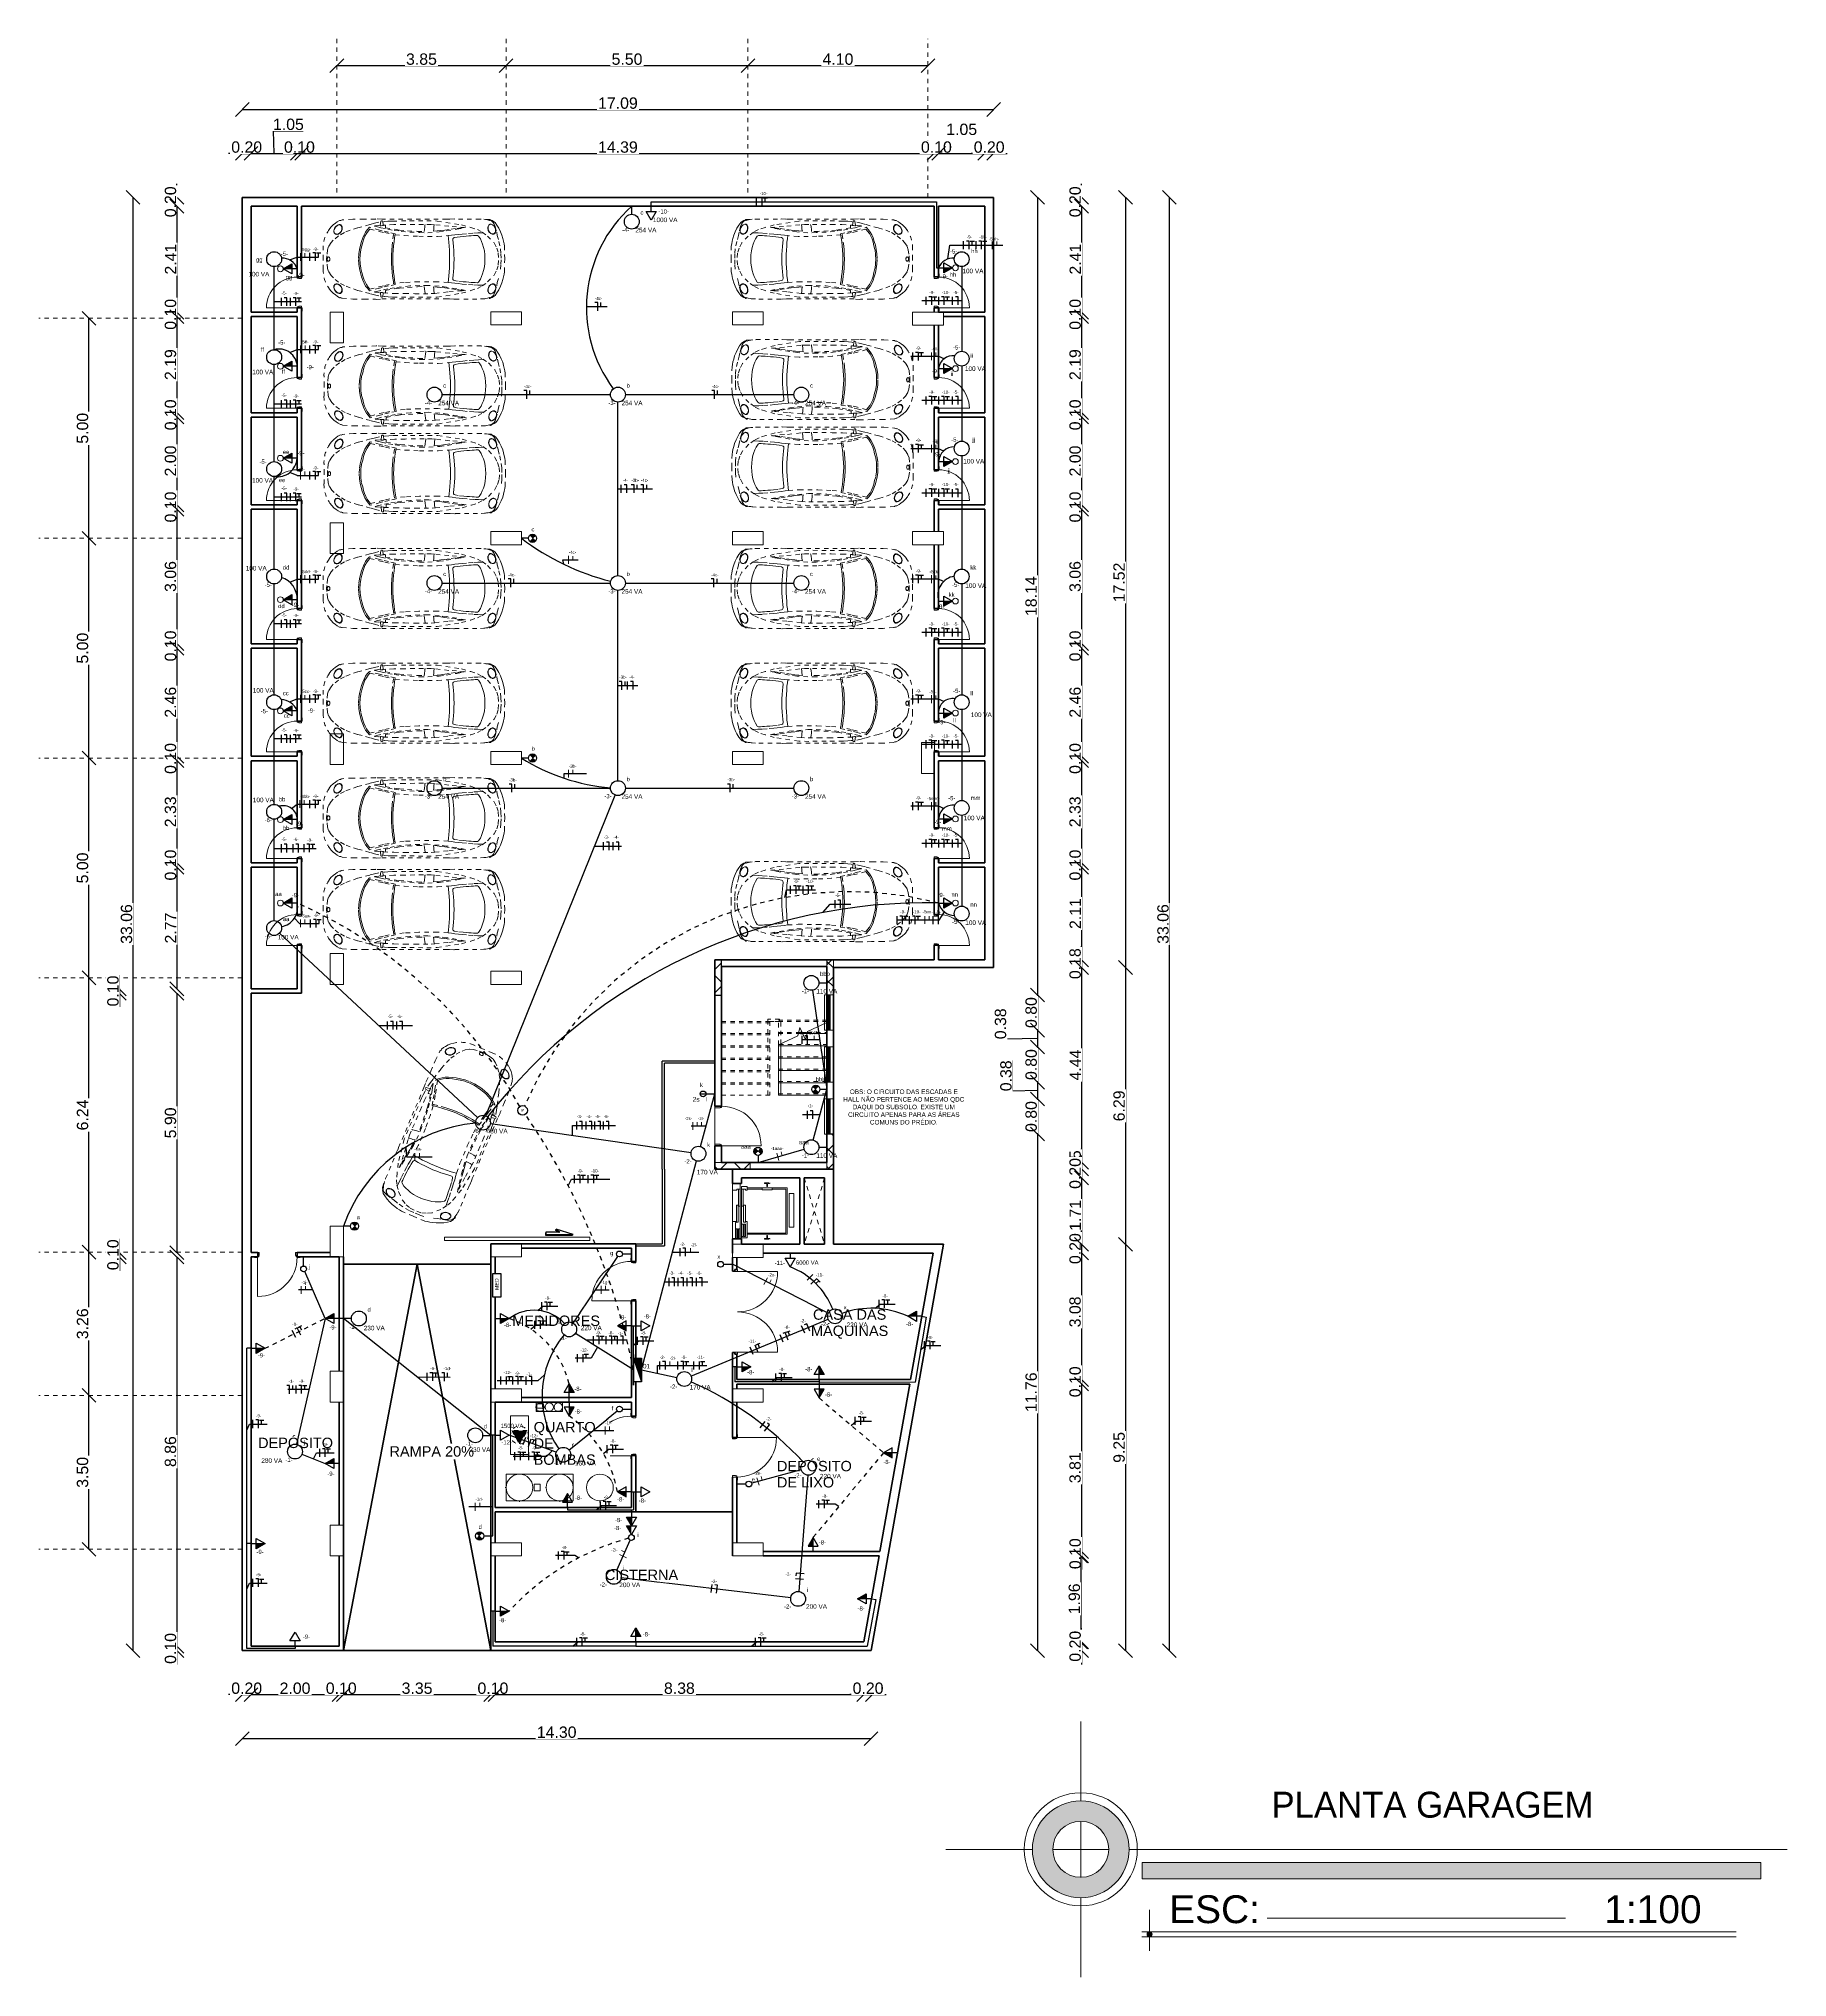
# Model space of a CAD drawing. Header units: metres. Extents: x -182 to 99, y 70 to 117.
# Drawn here: x -172.42 to -132.66, y 70.4 to 114.5 of the extents above; entities that cross this region are included whole.
import ezdxf

# ---------------------------------------------------------------- set-up
doc = ezdxf.new("R2010")
doc.units = ezdxf.units.M
doc.header["$LTSCALE"] = 0.01
for name, pattern in [('ACAD_ISO02W100', [15, 12, -3]), ('Basculante', [0.003969, 0.002381, -0.001587]), ('Trazo pequeño', [0.003, 0.002, -0.001]), ('TRAZOS2', [9.525, 6.35, -3.175])]:
    doc.linetypes.add(name, pattern=pattern)
for name, color, linetype, lineweight in [('A-ANNO-DIMS', 1, 'Continuous', 9), ('A-ANNO-TEXT', 2, 'Continuous', 9), ('A-DETL-GENF', 3, 'Basculante', 9), ('A-DOOR', 1, 'Continuous', 9), ('A-DOOR-FRAM', 1, 'Continuous', 13), ('A-EQPM', 6, 'Continuous', 9), ('A-FLOR-HRAL', 1, 'Continuous', 9), ('A-FLOR-OTLN', 6, 'Continuous', 13), ('A-FLOR-STRS', 1, 'Continuous', 9), ('A-GLAZ', 6, 'Continuous', 9), ('A-GLAZ-FRAM', 6, 'Continuous', 13), ('A-GLAZ-GLAS', 6, 'Continuous', 13), ('A-GLAZ-SILL', 1, 'Continuous', 9), ('A-SECT-MBND', 5, 'Trazo pequeño', 9), ('A-WALL', 2, 'Continuous', 9), ('M-EQPT', 6, 'Continuous', 9), ('referencia', 161, 'Continuous', 15), ('S-COLS', 6, 'Continuous', 9), ('S-GRID', 1, 'Continuous', 9), ('Sillas', 7, 'Continuous', 18), ('TEXTO', 120, 'Continuous', 50)]:
    doc.layers.add(name, color=color, linetype=linetype, lineweight=lineweight)
for name, color, linetype in [('FIAÇÃO', 10, 'Continuous'), ('Flecha', 7, 'Continuous'), ('Iluminação', 7, 'Continuous'), ('LEGENDA', 7, 'Continuous'), ('Sombra', 251, 'Continuous'), ('TOMADA', 7, 'ACAD_ISO02W100')]:
    doc.layers.add(name, color=color, linetype=linetype)
doc.styles.add('Arial', font='arial.ttf', dxfattribs={"height": 0.29506})
doc.styles.add('Arial_2', font='arial.ttf', dxfattribs={"height": 0.258177})
doc.styles.add('Arial_3', font='arial.ttf', dxfattribs={"height": 0.236048})
doc.dimstyles.new('Diagonal', dxfattribs={"dimscale": 0.3048, "dimtxt": 0.258177, "dimasz": 1.025262, "dimexe": 0.984252, "dimexo": 0.615157, "dimgap": 0.04101, "dimtad": 1, "dimrnd": 0.01, "dimzin": 0, "dimdsep": 46, "dimtxsty": 'Arial_2', "dimblk1": 'OBLIQUE', "dimblk2": 'OBLIQUE', "dimsah": 1, "dimcen": 0.09, "dimse1": 1, "dimse2": 1, "dimazin": 0, "dimtfac": 1, "dimtix": 1, "dimtmove": 0, "dimatfit": 3, "dimfxl": 1, "dimtvp": 1, "dimtfill": 1, "dimtolj": 1, "dimtzin": 0, "dimarcsym": 2})
pattern_1 = [(45, (-157.21543, 95.37932), (-0.212132, 0.212132), []), (135, (-157.21543, 95.37932), (-0.212132, -0.212132), [])]

# ---------------------------------------------------------------- blocks, each defined once
blk = doc.blocks.new('M_RPC Escarabajo - M_RPC Escarabajo-195601-Subsuelo')
at = {"layer": 'A-DETL-GENF'}
for p, q in [((-0.781, 3.137), (-0.819, 3.083)), ((-0.732, 3.187), (-0.781, 3.137)), ((-0.731, 3.088), (-0.753, 3.066)), ((-0.678, 3.23), (-0.732, 3.187)), ((-0.718, 3.098), (-0.731, 3.088)), ((-0.716, 3.095), (-0.728, 3.086)), ((-0.677, 3.119), (-0.718, 3.098)), ((-0.677, 3.114), (-0.716, 3.095)), ((-0.673, 3.229), (-0.678, 3.23)), ((-0.642, 3.125), (-0.677, 3.119)), ((-0.645, 3.12), (-0.677, 3.114)), ((-0.634, 3.119), (-0.645, 3.12)), ((-0.631, 3.125), (-0.642, 3.125)), ((-0.619, 3.117), (-0.634, 3.119)), ((-0.615, 3.123), (-0.631, 3.125)), ((-0.606, 3.112), (-0.619, 3.117)), ((-0.601, 3.118), (-0.615, 3.123)), ((-0.596, 3.106), (-0.606, 3.112)), ((-0.59, 3.11), (-0.601, 3.118)), ((-0.577, 3.083), (-0.596, 3.106)), ((-0.581, 3.101), (-0.59, 3.11)), ((-0.574, 3.093), (-0.581, 3.101)), ((-0.57, 3.086), (-0.574, 3.093)), ((-0.53, 3.014), (-0.433, 3.134)), ((-0.433, 3.134), (-0.378, 3.183)), ((-0.378, 3.183), (-0.287, 3.243)), ((-0.287, 3.243), (-0.215, 3.265)), ((-0.235, 3.363), (-0.003, 3.363)), ((-0.215, 3.265), (-0.074, 3.283)), ((-0.074, 3.283), (-0.002, 3.287)), ((-0.049, 3.25), (-0.051, 3.242)), ((-0.051, 3.242), (-0.049, 3.235)), ((-0.044, 3.257), (-0.049, 3.25)), ((-0.049, 3.235), (-0.044, 3.227)), ((-0.037, 3.264), (-0.044, 3.257)), ((-0.044, 3.227), (-0.037, 3.221)), ((-0.027, 3.268), (-0.037, 3.264)), ((-0.037, 3.221), (-0.027, 3.216)), ((-0.016, 3.271), (-0.027, 3.268)), ((-0.027, 3.216), (-0.016, 3.213)), ((-0.003, 3.272), (-0.016, 3.271)), ((-0.016, 3.213), (-0.003, 3.212)), ((-0.003, 3.363), (0.229, 3.363)), ((0.068, 3.283), (-0.003, 3.287)), ((-0.003, 3.212), (-0.002, 3.212)), ((-0.002, 3.272), (0.01, 3.271)), ((0.01, 3.213), (-0.002, 3.212)), ((0.01, 3.271), (0.021, 3.268)), ((0.021, 3.216), (0.01, 3.213)), ((0.021, 3.268), (0.031, 3.264)), ((0.031, 3.221), (0.021, 3.216)), ((0.031, 3.264), (0.038, 3.257)), ((0.038, 3.227), (0.031, 3.221)), ((0.038, 3.257), (0.043, 3.25)), ((0.043, 3.235), (0.038, 3.227)), ((0.043, 3.25), (0.045, 3.242)), ((0.045, 3.242), (0.043, 3.235)), ((0.21, 3.266), (0.068, 3.283)), ((0.281, 3.243), (0.21, 3.266)), ((0.373, 3.184), (0.281, 3.243)), ((0.427, 3.135), (0.373, 3.184)), ((0.524, 3.014), (0.427, 3.135)), ((0.565, 3.087), (0.568, 3.093)), ((0.568, 3.093), (0.575, 3.102)), ((0.572, 3.084), (0.59, 3.106)), ((0.575, 3.102), (0.584, 3.111)), ((0.584, 3.111), (0.595, 3.118)), ((0.59, 3.106), (0.6, 3.113)), ((0.595, 3.118), (0.609, 3.123)), ((0.6, 3.113), (0.613, 3.118)), ((0.609, 3.123), (0.626, 3.126)), ((0.613, 3.118), (0.629, 3.12)), ((0.626, 3.126), (0.637, 3.126)), ((0.629, 3.12), (0.639, 3.12)), ((0.637, 3.126), (0.672, 3.119)), ((0.639, 3.12), (0.671, 3.114)), ((0.671, 3.114), (0.71, 3.096)), ((0.726, 3.188), (0.672, 3.23)), ((0.672, 3.119), (0.712, 3.099)), ((0.71, 3.096), (0.722, 3.087)), ((0.712, 3.099), (0.725, 3.089)), ((0.725, 3.089), (0.747, 3.066)), ((0.775, 3.138), (0.726, 3.188)), ((0.814, 3.084), (0.775, 3.138)), ((-0.893, 2.934), (-0.912, 2.692)), ((-0.912, 2.692), (-0.912, 2.433)), ((-0.89, 2.945), (-0.893, 2.934)), ((-0.882, 2.96), (-0.89, 2.945)), ((-0.879, 2.971), (-0.882, 2.96)), ((-0.85, 3.045), (-0.881, 2.991)), ((-0.881, 2.991), (-0.879, 2.971)), ((-0.819, 3.083), (-0.85, 3.045)), ((-0.788, 2.999), (-0.789, 2.984)), ((-0.789, 2.984), (-0.788, 2.977)), ((-0.782, 3.02), (-0.788, 2.999)), ((-0.788, 2.977), (-0.783, 2.967)), ((-0.783, 2.967), (-0.781, 2.964)), ((-0.777, 3.029), (-0.782, 3.02)), ((-0.78, 3.004), (-0.781, 2.99)), ((-0.781, 2.99), (-0.78, 2.984)), ((-0.781, 2.964), (-0.773, 2.956)), ((-0.775, 3.023), (-0.78, 3.004)), ((-0.78, 2.984), (-0.775, 2.974)), ((-0.767, 3.047), (-0.777, 3.029)), ((-0.77, 3.031), (-0.775, 3.023)), ((-0.775, 2.974), (-0.766, 2.963)), ((-0.773, 2.956), (-0.761, 2.946)), ((-0.76, 3.048), (-0.77, 3.031)), ((-0.753, 3.066), (-0.767, 3.047)), ((-0.766, 2.963), (-0.755, 2.954)), ((-0.761, 2.946), (-0.738, 2.934)), ((-0.748, 3.065), (-0.76, 3.048)), ((-0.755, 2.954), (-0.734, 2.942)), ((-0.728, 3.086), (-0.748, 3.065)), ((-0.738, 2.934), (-0.72, 2.931)), ((-0.734, 2.942), (-0.717, 2.939)), ((-0.72, 2.931), (-0.706, 2.93)), ((-0.717, 2.939), (-0.704, 2.938)), ((-0.714, 2.583), (-0.658, 2.753)), ((-0.706, 2.93), (-0.676, 2.934)), ((-0.704, 2.938), (-0.676, 2.941)), ((-0.676, 2.941), (-0.633, 2.959)), ((-0.676, 2.934), (-0.639, 2.948)), ((-0.658, 2.753), (-0.607, 2.882)), ((-0.639, 2.948), (-0.63, 2.953)), ((-0.633, 2.959), (-0.601, 2.985)), ((-0.63, 2.953), (-0.596, 2.981)), ((-0.607, 2.882), (-0.53, 3.014)), ((-0.601, 2.985), (-0.579, 3.02)), ((-0.589, 2.99), (-0.572, 3.018)), ((-0.579, 3.02), (-0.572, 3.047)), ((-0.574, 3.069), (-0.577, 3.083)), ((-0.572, 3.056), (-0.574, 3.069)), ((-0.572, 3.047), (-0.572, 3.056)), ((-0.572, 3.018), (-0.564, 3.047)), ((-0.567, 3.072), (-0.57, 3.086)), ((-0.564, 3.058), (-0.567, 3.072)), ((-0.564, 3.047), (-0.564, 3.058)), ((0.601, 2.882), (0.524, 3.014)), ((0.559, 3.058), (0.561, 3.072)), ((0.559, 3.048), (0.559, 3.058)), ((0.566, 3.019), (0.559, 3.048)), ((0.561, 3.072), (0.565, 3.087)), ((0.566, 3.057), (0.569, 3.07)), ((0.566, 3.047), (0.566, 3.057)), ((0.573, 3.02), (0.566, 3.047)), ((0.583, 2.991), (0.566, 3.019)), ((0.569, 3.07), (0.572, 3.084)), ((0.596, 2.985), (0.573, 3.02)), ((0.624, 2.953), (0.59, 2.981)), ((0.627, 2.959), (0.596, 2.985)), ((0.653, 2.754), (0.601, 2.882)), ((0.634, 2.948), (0.624, 2.953)), ((0.67, 2.941), (0.627, 2.959)), ((0.67, 2.934), (0.634, 2.948)), ((0.709, 2.584), (0.653, 2.754)), ((0.698, 2.938), (0.67, 2.941)), ((0.701, 2.931), (0.67, 2.934)), ((0.711, 2.94), (0.698, 2.938)), ((0.714, 2.931), (0.701, 2.931)), ((0.728, 2.943), (0.711, 2.94)), ((0.733, 2.934), (0.714, 2.931)), ((0.722, 3.087), (0.742, 3.066)), ((0.75, 2.954), (0.728, 2.943)), ((0.756, 2.946), (0.733, 2.934)), ((0.742, 3.066), (0.755, 3.049)), ((0.747, 3.066), (0.761, 3.047)), ((0.761, 2.964), (0.75, 2.954)), ((0.755, 3.049), (0.765, 3.032)), ((0.768, 2.956), (0.756, 2.946)), ((0.761, 3.047), (0.772, 3.03)), ((0.77, 2.974), (0.761, 2.964)), ((0.765, 3.032), (0.769, 3.024)), ((0.775, 2.964), (0.768, 2.956)), ((0.769, 3.024), (0.775, 3.005)), ((0.774, 2.984), (0.77, 2.974)), ((0.772, 3.03), (0.776, 3.021)), ((0.776, 2.991), (0.774, 2.984)), ((0.775, 3.005), (0.776, 2.991)), ((0.777, 2.967), (0.775, 2.964)), ((0.776, 3.021), (0.783, 3)), ((0.782, 2.978), (0.777, 2.967)), ((0.784, 2.985), (0.782, 2.978)), ((0.783, 3), (0.784, 2.985)), ((0.844, 3.046), (0.814, 3.084)), ((0.875, 2.992), (0.844, 3.046)), ((0.873, 2.972), (0.875, 2.992)), ((0.877, 2.961), (0.873, 2.972)), ((0.884, 2.945), (0.877, 2.961)), ((0.888, 2.935), (0.884, 2.945)), ((0.906, 2.693), (0.888, 2.935)), ((0.906, 2.434), (0.906, 2.693)), ((-0.912, 2.433), (-0.913, 2.177)), ((-0.817, 2.195), (-0.789, 2.305)), ((-0.789, 2.305), (-0.738, 2.482)), ((-0.738, 2.482), (-0.714, 2.583)), ((-0.725, 2.31), (-0.668, 2.36)), ((-0.663, 2.084), (-0.725, 2.31)), ((-0.639, 2.341), (-0.686, 2.303)), ((-0.686, 2.303), (-0.631, 2.091)), ((-0.668, 2.36), (-0.617, 2.4)), ((-0.583, 2.382), (-0.639, 2.341)), ((-0.617, 2.4), (-0.553, 2.436)), ((-0.523, 2.414), (-0.583, 2.382)), ((-0.553, 2.436), (-0.482, 2.466)), ((-0.459, 2.443), (-0.523, 2.414)), ((-0.482, 2.466), (-0.404, 2.493)), ((-0.388, 2.466), (-0.459, 2.443)), ((-0.404, 2.493), (-0.317, 2.519)), ((-0.306, 2.483), (-0.388, 2.466)), ((-0.317, 2.519), (-0.221, 2.539)), ((-0.218, 2.509), (-0.306, 2.483)), ((-0.221, 2.539), (-0.112, 2.555)), ((-0.11, 2.523), (-0.218, 2.509)), ((-0.112, 2.555), (-0.002, 2.561)), ((-0.002, 2.529), (-0.11, 2.523)), ((0.107, 2.555), (-0.003, 2.561)), ((-0.003, 2.529), (0.105, 2.523)), ((0.105, 2.523), (0.213, 2.509)), ((0.216, 2.539), (0.107, 2.555)), ((0.213, 2.509), (0.301, 2.484)), ((0.312, 2.519), (0.216, 2.539)), ((0.301, 2.484), (0.383, 2.466)), ((0.399, 2.493), (0.312, 2.519)), ((0.383, 2.466), (0.454, 2.444)), ((0.477, 2.466), (0.399, 2.493)), ((0.454, 2.444), (0.518, 2.415)), ((0.548, 2.436), (0.477, 2.466)), ((0.518, 2.415), (0.578, 2.382)), ((0.612, 2.4), (0.548, 2.436)), ((0.578, 2.382), (0.633, 2.342)), ((0.663, 2.361), (0.612, 2.4)), ((0.681, 2.303), (0.626, 2.092)), ((0.633, 2.342), (0.681, 2.303)), ((0.658, 2.085), (0.72, 2.31)), ((0.72, 2.31), (0.663, 2.361)), ((0.733, 2.483), (0.709, 2.584)), ((0.784, 2.306), (0.733, 2.483)), ((0.812, 2.196), (0.784, 2.306)), ((0.908, 2.178), (0.906, 2.434)), ((-0.913, 2.177), (-0.919, 2.163)), ((-0.919, 2.163), (-0.911, 2.033)), ((-0.911, 2.033), (-0.911, 0.549)), ((-0.863, 2.053), (-0.872, 2.042)), ((-0.872, 2.042), (-0.872, 2.021)), ((-0.872, 2.021), (-0.863, 2.009)), ((-0.862, 1.89), (-0.867, 1.786)), ((-0.867, 1.786), (-0.867, 1.398)), ((-0.763, 2.065), (-0.863, 2.053)), ((-0.863, 2.009), (-0.769, 2)), ((-0.854, 1.968), (-0.862, 1.89)), ((-0.851, 1.988), (-0.854, 1.968)), ((-0.841, 2.098), (-0.817, 2.195)), ((-0.773, 1.994), (-0.784, 1.755)), ((-0.776, 1.951), (-0.77, 1.952)), ((-0.769, 2), (-0.773, 1.994)), ((-0.77, 1.952), (-0.762, 1.95)), ((-0.769, 2), (-0.767, 2.004)), ((-0.758, 2.199), (-0.767, 2.085)), ((-0.767, 2.085), (-0.763, 2.065)), ((-0.767, 2.004), (-0.764, 2.017)), ((-0.764, 2.017), (-0.762, 2.047)), ((-0.762, 2.06), (-0.763, 2.065)), ((-0.762, 2.047), (-0.762, 2.06)), ((-0.762, 1.95), (-0.716, 1.95)), ((-0.75, 2.192), (-0.758, 2.199)), ((-0.74, 2.153), (-0.75, 2.192)), ((-0.714, 2.052), (-0.74, 2.153)), ((-0.716, 1.95), (-0.672, 1.706)), ((-0.681, 1.893), (-0.714, 2.052)), ((-0.654, 1.747), (-0.681, 1.893)), ((-0.647, 2.022), (-0.663, 2.084)), ((-0.614, 1.882), (-0.647, 2.022)), ((-0.631, 2.091), (-0.602, 1.965)), ((-0.579, 1.725), (-0.614, 1.882)), ((-0.602, 1.965), (-0.557, 1.762)), ((-0.557, 1.762), (-0.473, 1.775)), ((-0.473, 1.775), (-0.392, 1.787)), ((-0.392, 1.787), (-0.299, 1.798)), ((-0.203, 1.772), (-0.302, 1.763)), ((-0.299, 1.798), (-0.202, 1.807)), ((-0.102, 1.778), (-0.203, 1.772)), ((-0.202, 1.807), (-0.102, 1.812)), ((-0.102, 1.812), (-0.001, 1.814)), ((-0.001, 1.781), (-0.102, 1.778)), ((0.097, 1.812), (-0.003, 1.814)), ((-0.003, 1.781), (0.098, 1.778)), ((0.197, 1.807), (0.097, 1.812)), ((0.098, 1.778), (0.198, 1.772)), ((0.295, 1.798), (0.197, 1.807)), ((0.198, 1.772), (0.298, 1.763)), ((0.38, 1.788), (0.295, 1.798)), ((0.553, 1.763), (0.38, 1.788)), ((0.598, 1.965), (0.553, 1.763)), ((0.574, 1.726), (0.61, 1.882)), ((0.626, 2.092), (0.598, 1.965)), ((0.61, 1.882), (0.642, 2.022)), ((0.642, 2.022), (0.658, 2.085)), ((0.676, 1.893), (0.65, 1.747)), ((0.711, 1.951), (0.667, 1.707)), ((0.71, 2.052), (0.676, 1.893)), ((0.735, 2.153), (0.71, 2.052)), ((0.758, 1.951), (0.711, 1.951)), ((0.745, 2.192), (0.735, 2.153)), ((0.753, 2.2), (0.745, 2.192)), ((0.753, 2.2), (0.762, 2.086)), ((0.757, 2.061), (0.758, 2.066)), ((0.757, 2.048), (0.757, 2.061)), ((0.76, 2.018), (0.757, 2.048)), ((0.762, 2.086), (0.758, 2.065)), ((0.758, 2.066), (0.858, 2.054)), ((0.765, 1.953), (0.758, 1.951)), ((0.762, 2.005), (0.76, 2.018)), ((0.764, 2.001), (0.762, 2.005)), ((0.858, 2.01), (0.764, 2.001)), ((0.768, 1.994), (0.764, 2.001)), ((0.771, 1.952), (0.765, 1.953)), ((0.78, 1.756), (0.768, 1.994)), ((0.836, 2.099), (0.812, 2.196)), ((0.846, 1.989), (0.849, 1.969)), ((0.849, 1.969), (0.857, 1.891)), ((0.857, 1.891), (0.863, 1.787)), ((0.858, 2.054), (0.867, 2.042)), ((0.867, 2.022), (0.858, 2.01)), ((0.863, 1.787), (0.864, 1.399)), ((0.867, 2.042), (0.867, 2.022)), ((0.907, 2.034), (0.914, 2.164)), ((0.907, 0.55), (0.907, 2.034)), ((0.914, 2.164), (0.908, 2.178)), ((-0.867, 1.398), (-0.87, 1.006)), ((-0.787, 1.514), (-0.79, 1.283)), ((-0.784, 1.755), (-0.787, 1.514)), ((-0.672, 1.706), (-0.661, 1.627)), ((-0.661, 1.627), (-0.647, 1.444)), ((-0.632, 1.591), (-0.654, 1.747)), ((-0.647, 1.444), (-0.631, 1.217)), ((-0.615, 1.397), (-0.632, 1.591)), ((-0.603, 1.17), (-0.615, 1.397)), ((-0.486, 1.74), (-0.579, 1.725)), ((-0.534, 1.521), (-0.552, 1.73)), ((-0.519, 1.19), (-0.534, 1.521)), ((-0.399, 1.751), (-0.486, 1.74)), ((-0.302, 1.763), (-0.399, 1.751)), ((0.298, 1.763), (0.394, 1.752)), ((0.394, 1.752), (0.481, 1.74)), ((0.481, 1.74), (0.574, 1.726)), ((0.53, 1.521), (0.515, 1.19)), ((0.547, 1.731), (0.53, 1.521)), ((0.611, 1.398), (0.599, 1.17)), ((0.628, 1.591), (0.611, 1.398)), ((0.642, 1.445), (0.627, 1.218)), ((0.65, 1.747), (0.628, 1.591)), ((0.657, 1.628), (0.642, 1.445)), ((0.667, 1.707), (0.657, 1.628)), ((0.783, 1.515), (0.78, 1.756)), ((0.785, 1.284), (0.783, 1.515)), ((0.864, 1.399), (0.866, 1.007)), ((-0.87, 1.006), (-0.867, 0.774)), ((-0.79, 1.283), (-0.791, 1.086)), ((-0.791, 1.086), (-0.789, 0.907)), ((-0.787, 1.045), (-0.791, 1.042)), ((-0.789, 0.907), (-0.783, 0.829)), ((-0.775, 1.049), (-0.787, 1.045)), ((-0.737, 1.056), (-0.775, 1.049)), ((-0.677, 1.063), (-0.737, 1.056)), ((-0.627, 1.067), (-0.677, 1.063)), ((-0.631, 1.217), (-0.627, 1.067)), ((-0.62, 0.729), (-0.601, 0.982)), ((-0.601, 0.982), (-0.603, 1.17)), ((-0.517, 0.764), (-0.519, 1.19)), ((0.515, 1.19), (0.513, 0.765)), ((0.599, 1.17), (0.597, 0.983)), ((0.597, 0.983), (0.616, 0.729)), ((0.627, 1.218), (0.623, 1.067)), ((0.623, 1.067), (0.672, 1.063)), ((0.672, 1.063), (0.733, 1.056)), ((0.733, 1.056), (0.771, 1.05)), ((0.771, 1.05), (0.783, 1.046)), ((0.779, 0.83), (0.785, 0.908)), ((0.783, 1.046), (0.787, 1.043)), ((0.787, 1.086), (0.785, 1.284)), ((0.785, 0.908), (0.787, 1.086)), ((0.866, 1.007), (0.863, 0.775)), ((-0.911, 0.496), (-0.918, 0.384)), ((-0.911, 0.549), (-0.91, 0.543)), ((-0.91, 0.543), (-0.911, 0.496)), ((-0.867, 0.774), (-0.78, 0.218)), ((-0.783, 0.837), (-0.734, 0.848)), ((-0.783, 0.829), (-0.748, 0.505)), ((-0.748, 0.505), (-0.717, 0.132)), ((-0.734, 0.848), (-0.682, 0.848)), ((-0.682, 0.45), (-0.7, 0.328)), ((-0.682, 0.848), (-0.633, 0.858)), ((-0.66, 0.602), (-0.682, 0.45)), ((-0.68, 0.327), (-0.642, 0.557)), ((-0.65, 0.687), (-0.66, 0.602)), ((-0.64, 0.774), (-0.65, 0.687)), ((-0.642, 0.557), (-0.62, 0.729)), ((-0.633, 0.858), (-0.64, 0.774)), ((-0.542, 0.447), (-0.552, 0.368)), ((-0.533, 0.525), (-0.542, 0.447)), ((-0.533, 0.525), (-0.517, 0.764)), ((-0.465, 0.516), (-0.533, 0.525)), ((-0.386, 0.508), (-0.465, 0.516)), ((-0.298, 0.501), (-0.386, 0.508)), ((-0.203, 0.495), (-0.298, 0.501)), ((-0.102, 0.489), (-0.203, 0.495)), ((0, 0.489), (-0.102, 0.489)), ((-0.003, 0.489), (0.099, 0.489)), ((0.099, 0.489), (0.199, 0.495)), ((0.199, 0.495), (0.294, 0.502)), ((0.294, 0.502), (0.382, 0.508)), ((0.382, 0.508), (0.461, 0.517)), ((0.461, 0.517), (0.53, 0.525)), ((0.513, 0.765), (0.53, 0.525)), ((0.53, 0.525), (0.539, 0.448)), ((0.539, 0.448), (0.548, 0.369)), ((0.616, 0.729), (0.638, 0.557)), ((0.629, 0.859), (0.636, 0.775)), ((0.678, 0.849), (0.629, 0.859)), ((0.636, 0.775), (0.646, 0.688)), ((0.638, 0.557), (0.677, 0.328)), ((0.646, 0.688), (0.656, 0.602)), ((0.656, 0.602), (0.678, 0.451)), ((0.73, 0.849), (0.678, 0.849)), ((0.678, 0.451), (0.696, 0.329)), ((0.714, 0.132), (0.745, 0.505)), ((0.78, 0.838), (0.73, 0.849)), ((0.745, 0.505), (0.779, 0.83)), ((0.863, 0.775), (0.777, 0.219)), ((0.907, 0.496), (0.907, 0.544)), ((0.914, 0.385), (0.907, 0.496)), ((-0.918, 0.384), (-0.912, 0.37)), ((-0.912, 0.37), (-0.911, -0.21)), ((-0.78, 0.218), (-0.72, 0.008)), ((-0.72, 0.008), (-0.671, -0.141)), ((-0.716, 0.17), (-0.719, 0.157)), ((-0.717, 0.132), (-0.68, 0.327)), ((-0.714, 0.205), (-0.716, 0.17)), ((-0.711, 0.242), (-0.714, 0.205)), ((-0.706, 0.28), (-0.711, 0.242)), ((-0.7, 0.328), (-0.706, 0.28)), ((-0.583, 0.058), (-0.591, -0.059)), ((-0.57, 0.206), (-0.583, 0.058)), ((-0.561, 0.287), (-0.57, 0.206)), ((-0.552, 0.368), (-0.561, 0.287)), ((-0.532, -0.004), (-0.528, 0.052)), ((-0.528, 0.052), (-0.523, 0.116)), ((-0.523, 0.116), (-0.517, 0.183)), ((-0.517, 0.183), (-0.504, 0.309)), ((-0.504, 0.309), (-0.49, 0.383)), ((-0.49, 0.383), (-0.48, 0.405)), ((-0.48, 0.405), (-0.468, 0.417)), ((-0.468, 0.417), (-0.437, 0.419)), ((-0.437, 0.419), (-0.369, 0.411)), ((-0.369, 0.411), (-0.29, 0.403)), ((-0.29, 0.403), (-0.199, 0.396)), ((-0.199, 0.396), (-0.102, 0.391)), ((-0.102, 0.391), (0, 0.388)), ((0.098, 0.391), (-0.003, 0.388)), ((0.196, 0.396), (0.098, 0.391)), ((0.286, 0.403), (0.196, 0.396)), ((0.366, 0.412), (0.286, 0.403)), ((0.434, 0.42), (0.366, 0.412)), ((0.464, 0.417), (0.434, 0.42)), ((0.476, 0.405), (0.464, 0.417)), ((0.487, 0.383), (0.476, 0.405)), ((0.499, 0.315), (0.487, 0.383)), ((0.506, 0.252), (0.499, 0.315)), ((0.514, 0.183), (0.506, 0.252)), ((0.52, 0.116), (0.514, 0.183)), ((0.525, 0.053), (0.52, 0.116)), ((0.529, -0.003), (0.525, 0.053)), ((0.548, 0.369), (0.558, 0.287)), ((0.558, 0.287), (0.566, 0.206)), ((0.566, 0.206), (0.579, 0.059)), ((0.579, 0.059), (0.588, -0.058)), ((0.717, 0.009), (0.668, -0.141)), ((0.677, 0.328), (0.714, 0.132)), ((0.696, 0.329), (0.703, 0.281)), ((0.703, 0.281), (0.708, 0.243)), ((0.708, 0.243), (0.711, 0.206)), ((0.711, 0.206), (0.713, 0.17)), ((0.713, 0.17), (0.716, 0.158)), ((0.777, 0.219), (0.717, 0.009)), ((0.908, 0.371), (0.914, 0.385)), ((0.908, -0.209), (0.908, 0.371)), ((-0.911, -0.21), (-0.898, -0.426)), ((-0.906, -0.285), (-0.9, -0.333)), ((-0.9, -0.333), (-0.894, -0.372)), ((-0.898, -0.426), (-0.893, -0.437)), ((-0.894, -0.372), (-0.886, -0.398)), ((-0.893, -0.437), (-0.888, -0.446)), ((-0.886, -0.398), (-0.878, -0.418)), ((-0.878, -0.418), (-0.883, -0.428)), ((-0.883, -0.428), (-0.856, -0.48)), ((-0.792, -0.424), (-0.795, -0.444)), ((-0.784, -0.41), (-0.792, -0.424)), ((-0.787, -0.427), (-0.791, -0.453)), ((-0.768, -0.405), (-0.787, -0.427)), ((-0.773, -0.401), (-0.784, -0.41)), ((-0.76, -0.392), (-0.773, -0.401)), ((-0.736, -0.39), (-0.768, -0.405)), ((-0.74, -0.385), (-0.76, -0.392)), ((-0.732, -0.383), (-0.74, -0.385)), ((-0.697, -0.388), (-0.736, -0.39)), ((-0.701, -0.382), (-0.732, -0.383)), ((-0.65, -0.391), (-0.701, -0.382)), ((-0.651, -0.396), (-0.697, -0.388)), ((-0.671, -0.141), (-0.614, -0.251)), ((-0.612, -0.419), (-0.651, -0.396)), ((-0.609, -0.413), (-0.65, -0.391)), ((-0.614, -0.251), (-0.524, -0.375)), ((-0.585, -0.449), (-0.612, -0.419)), ((-0.579, -0.445), (-0.609, -0.413)), ((-0.596, -0.152), (-0.6, -0.248)), ((-0.6, -0.248), (-0.6, -0.271)), ((-0.591, -0.059), (-0.596, -0.152)), ((-0.54, -0.142), (-0.538, -0.095)), ((-0.525, -0.168), (-0.54, -0.142)), ((-0.538, -0.095), (-0.535, -0.051)), ((-0.535, -0.051), (-0.532, -0.004)), ((-0.459, -0.21), (-0.525, -0.168)), ((-0.524, -0.375), (-0.367, -0.521)), ((-0.399, -0.237), (-0.459, -0.21)), ((-0.337, -0.261), (-0.399, -0.237)), ((-0.266, -0.284), (-0.337, -0.261)), ((-0.183, -0.3), (-0.266, -0.284)), ((-0.093, -0.312), (-0.183, -0.3)), ((0.001, -0.315), (-0.093, -0.312)), ((-0.003, -0.315), (0.09, -0.312)), ((0.09, -0.312), (0.181, -0.3)), ((0.181, -0.3), (0.263, -0.283)), ((0.263, -0.283), (0.334, -0.261)), ((0.334, -0.261), (0.396, -0.237)), ((0.521, -0.374), (0.365, -0.52)), ((0.396, -0.237), (0.456, -0.21)), ((0.456, -0.21), (0.522, -0.167)), ((0.611, -0.251), (0.521, -0.374)), ((0.522, -0.167), (0.537, -0.141)), ((0.532, -0.051), (0.529, -0.003)), ((0.535, -0.095), (0.532, -0.051)), ((0.537, -0.141), (0.535, -0.095)), ((0.576, -0.444), (0.606, -0.412)), ((0.582, -0.448), (0.609, -0.418)), ((0.588, -0.058), (0.593, -0.151)), ((0.593, -0.151), (0.597, -0.248)), ((0.597, -0.248), (0.597, -0.27)), ((0.606, -0.412), (0.648, -0.39)), ((0.609, -0.418), (0.648, -0.396)), ((0.668, -0.141), (0.611, -0.251)), ((0.648, -0.39), (0.699, -0.381)), ((0.648, -0.396), (0.694, -0.388)), ((0.694, -0.388), (0.733, -0.39)), ((0.699, -0.381), (0.73, -0.383)), ((0.733, -0.39), (0.766, -0.404)), ((0.737, -0.384), (0.757, -0.391)), ((0.757, -0.391), (0.771, -0.4)), ((0.766, -0.404), (0.784, -0.426)), ((0.771, -0.4), (0.781, -0.41)), ((0.781, -0.41), (0.79, -0.424)), ((0.784, -0.426), (0.788, -0.452)), ((0.79, -0.424), (0.793, -0.443)), ((0.88, -0.428), (0.853, -0.479)), ((0.884, -0.397), (0.875, -0.417)), ((0.875, -0.417), (0.88, -0.428)), ((0.891, -0.371), (0.884, -0.397)), ((0.885, -0.445), (0.89, -0.436)), ((0.89, -0.436), (0.895, -0.426)), ((0.897, -0.332), (0.891, -0.371)), ((0.895, -0.426), (0.908, -0.209)), ((0.903, -0.285), (0.897, -0.332)), ((-0.888, -0.446), (-0.88, -0.459)), ((-0.88, -0.459), (-0.874, -0.476)), ((-0.874, -0.476), (-0.857, -0.509)), ((-0.857, -0.509), (-0.829, -0.545)), ((-0.856, -0.48), (-0.829, -0.505)), ((-0.829, -0.505), (-0.792, -0.527)), ((-0.829, -0.545), (-0.774, -0.587)), ((-0.795, -0.444), (-0.795, -0.453)), ((-0.795, -0.453), (-0.78, -0.489)), ((-0.792, -0.527), (-0.741, -0.546)), ((-0.791, -0.453), (-0.775, -0.49)), ((-0.78, -0.489), (-0.751, -0.523)), ((-0.775, -0.49), (-0.747, -0.522)), ((-0.774, -0.587), (-0.701, -0.63)), ((-0.751, -0.523), (-0.714, -0.548)), ((-0.747, -0.522), (-0.71, -0.545)), ((-0.741, -0.546), (-0.61, -0.582)), ((-0.714, -0.548), (-0.666, -0.561)), ((-0.71, -0.545), (-0.666, -0.558)), ((-0.701, -0.63), (-0.62, -0.668)), ((-0.666, -0.558), (-0.626, -0.557)), ((-0.666, -0.561), (-0.622, -0.561)), ((-0.626, -0.557), (-0.594, -0.542)), ((-0.622, -0.561), (-0.589, -0.545)), ((-0.62, -0.668), (-0.541, -0.7)), ((-0.61, -0.582), (-0.538, -0.594)), ((-0.594, -0.542), (-0.575, -0.515)), ((-0.589, -0.545), (-0.569, -0.515)), ((-0.572, -0.483), (-0.585, -0.449)), ((-0.566, -0.475), (-0.579, -0.445)), ((-0.575, -0.515), (-0.572, -0.483)), ((-0.569, -0.515), (-0.566, -0.499)), ((-0.565, -0.482), (-0.566, -0.475)), ((-0.566, -0.499), (-0.565, -0.482)), ((-0.541, -0.7), (-0.469, -0.721)), ((-0.538, -0.594), (-0.399, -0.633)), ((-0.469, -0.721), (-0.404, -0.737)), ((-0.404, -0.737), (-0.346, -0.749)), ((-0.367, -0.521), (-0.249, -0.583)), ((-0.346, -0.749), (-0.291, -0.758)), ((-0.291, -0.758), (-0.001, -0.763)), ((-0.249, -0.583), (-0.135, -0.618)), ((-0.23, -0.67), (-0.121, -0.678)), ((-0.135, -0.618), (0.001, -0.628)), ((-0.121, -0.678), (0.001, -0.681)), ((0.133, -0.618), (-0.003, -0.628)), ((0.118, -0.678), (-0.003, -0.681)), ((-0.001, -0.763), (0.288, -0.758)), ((0.228, -0.669), (0.118, -0.678)), ((0.246, -0.582), (0.133, -0.618)), ((0.397, -0.633), (0.228, -0.669)), ((0.365, -0.52), (0.246, -0.582)), ((0.288, -0.758), (0.344, -0.749)), ((0.344, -0.749), (0.401, -0.737)), ((0.536, -0.594), (0.397, -0.633)), ((0.401, -0.737), (0.466, -0.721)), ((0.466, -0.721), (0.538, -0.7)), ((0.607, -0.581), (0.536, -0.594)), ((0.538, -0.7), (0.617, -0.667)), ((0.563, -0.482), (0.564, -0.475)), ((0.563, -0.498), (0.563, -0.482)), ((0.567, -0.515), (0.563, -0.498)), ((0.564, -0.475), (0.576, -0.444)), ((0.587, -0.545), (0.567, -0.515)), ((0.569, -0.482), (0.582, -0.448)), ((0.572, -0.515), (0.569, -0.482)), ((0.591, -0.541), (0.572, -0.515)), ((0.62, -0.56), (0.587, -0.545)), ((0.623, -0.557), (0.591, -0.541)), ((0.738, -0.546), (0.607, -0.581)), ((0.617, -0.667), (0.698, -0.63)), ((0.664, -0.56), (0.62, -0.56)), ((0.663, -0.557), (0.623, -0.557)), ((0.708, -0.545), (0.663, -0.557)), ((0.711, -0.547), (0.664, -0.56)), ((0.698, -0.63), (0.771, -0.586)), ((0.744, -0.521), (0.708, -0.545)), ((0.749, -0.522), (0.711, -0.547)), ((0.79, -0.526), (0.738, -0.546)), ((0.773, -0.489), (0.744, -0.521)), ((0.778, -0.489), (0.749, -0.522)), ((0.771, -0.586), (0.826, -0.544)), ((0.788, -0.452), (0.773, -0.489)), ((0.792, -0.452), (0.778, -0.489)), ((0.826, -0.504), (0.79, -0.526)), ((0.793, -0.443), (0.792, -0.452)), ((0.853, -0.479), (0.826, -0.504)), ((0.826, -0.544), (0.854, -0.508)), ((0.854, -0.508), (0.871, -0.475)), ((0.871, -0.475), (0.877, -0.458)), ((0.877, -0.458), (0.885, -0.445))]:
    blk.add_line(p, q, dxfattribs=at)
for centre, start, end in [((-0.259, 2.662), 87.9664, 126.1629), ((0.254, 2.662), 53.8853, 92.0817)]:
    blk.add_arc(centre, 0.702, start, end, dxfattribs=at)
blk = doc.blocks.new('M_RPC Escarabajo - M_RPC Escarabajo-198326-Subsuelo')
at = {"layer": 'A-DETL-GENF'}
for p, q in [((-0.893, 0.437), (-0.888, 0.446)), ((-0.888, 0.446), (-0.88, 0.459)), ((-0.883, 0.428), (-0.856, 0.48)), ((-0.88, 0.459), (-0.874, 0.476)), ((-0.874, 0.476), (-0.857, 0.509)), ((-0.857, 0.509), (-0.829, 0.545)), ((-0.856, 0.48), (-0.829, 0.505)), ((-0.829, 0.545), (-0.774, 0.587)), ((-0.829, 0.505), (-0.792, 0.527)), ((-0.795, 0.453), (-0.78, 0.489)), ((-0.795, 0.444), (-0.795, 0.453)), ((-0.792, 0.424), (-0.795, 0.444)), ((-0.792, 0.527), (-0.741, 0.546)), ((-0.791, 0.453), (-0.775, 0.49)), ((-0.787, 0.427), (-0.791, 0.453)), ((-0.78, 0.489), (-0.751, 0.523)), ((-0.775, 0.49), (-0.747, 0.522)), ((-0.774, 0.587), (-0.701, 0.63)), ((-0.751, 0.523), (-0.714, 0.548)), ((-0.747, 0.522), (-0.71, 0.545)), ((-0.741, 0.546), (-0.61, 0.582)), ((-0.714, 0.548), (-0.666, 0.561)), ((-0.71, 0.545), (-0.666, 0.558)), ((-0.701, 0.63), (-0.62, 0.668)), ((-0.666, 0.561), (-0.622, 0.561)), ((-0.666, 0.558), (-0.626, 0.557)), ((-0.626, 0.557), (-0.594, 0.542)), ((-0.622, 0.561), (-0.589, 0.545)), ((-0.62, 0.668), (-0.541, 0.7)), ((-0.585, 0.449), (-0.612, 0.419)), ((-0.61, 0.582), (-0.538, 0.594)), ((-0.579, 0.445), (-0.609, 0.413)), ((-0.594, 0.542), (-0.575, 0.515)), ((-0.589, 0.545), (-0.569, 0.515)), ((-0.572, 0.483), (-0.585, 0.449)), ((-0.566, 0.475), (-0.579, 0.445)), ((-0.575, 0.515), (-0.572, 0.483)), ((-0.569, 0.515), (-0.566, 0.499)), ((-0.566, 0.499), (-0.565, 0.482)), ((-0.565, 0.482), (-0.566, 0.475)), ((-0.541, 0.7), (-0.469, 0.721)), ((-0.538, 0.594), (-0.399, 0.633)), ((-0.524, 0.375), (-0.367, 0.521)), ((-0.469, 0.721), (-0.404, 0.737)), ((-0.404, 0.737), (-0.346, 0.749)), ((-0.367, 0.521), (-0.249, 0.583)), ((-0.346, 0.749), (-0.291, 0.758)), ((-0.291, 0.758), (-0.001, 0.763)), ((-0.249, 0.583), (-0.135, 0.618)), ((-0.23, 0.67), (-0.121, 0.678)), ((-0.135, 0.618), (0.001, 0.628)), ((-0.121, 0.678), (0.001, 0.681)), ((0.118, 0.678), (-0.003, 0.681)), ((0.133, 0.618), (-0.003, 0.628)), ((-0.001, 0.763), (0.288, 0.758)), ((0.228, 0.669), (0.118, 0.678)), ((0.246, 0.582), (0.133, 0.618)), ((0.397, 0.633), (0.228, 0.669)), ((0.365, 0.52), (0.246, 0.582)), ((0.288, 0.758), (0.344, 0.749)), ((0.344, 0.749), (0.401, 0.737)), ((0.521, 0.374), (0.365, 0.52)), ((0.536, 0.594), (0.397, 0.633)), ((0.401, 0.737), (0.466, 0.721)), ((0.466, 0.721), (0.538, 0.7)), ((0.607, 0.581), (0.536, 0.594)), ((0.538, 0.7), (0.617, 0.667)), ((0.567, 0.515), (0.563, 0.498)), ((0.563, 0.498), (0.563, 0.482)), ((0.563, 0.482), (0.564, 0.475)), ((0.564, 0.475), (0.576, 0.444)), ((0.587, 0.545), (0.567, 0.515)), ((0.572, 0.515), (0.569, 0.482)), ((0.569, 0.482), (0.582, 0.448)), ((0.591, 0.541), (0.572, 0.515)), ((0.576, 0.444), (0.606, 0.412)), ((0.582, 0.448), (0.609, 0.418)), ((0.62, 0.56), (0.587, 0.545)), ((0.623, 0.557), (0.591, 0.541)), ((0.738, 0.546), (0.607, 0.581)), ((0.617, 0.667), (0.698, 0.63)), ((0.664, 0.56), (0.62, 0.56)), ((0.663, 0.557), (0.623, 0.557)), ((0.708, 0.545), (0.663, 0.557)), ((0.711, 0.547), (0.664, 0.56)), ((0.698, 0.63), (0.771, 0.586)), ((0.744, 0.521), (0.708, 0.545)), ((0.749, 0.522), (0.711, 0.547)), ((0.79, 0.526), (0.738, 0.546)), ((0.773, 0.489), (0.744, 0.521)), ((0.778, 0.489), (0.749, 0.522)), ((0.771, 0.586), (0.826, 0.544)), ((0.788, 0.452), (0.773, 0.489)), ((0.792, 0.452), (0.778, 0.489)), ((0.784, 0.426), (0.788, 0.452)), ((0.826, 0.504), (0.79, 0.526)), ((0.79, 0.424), (0.793, 0.443)), ((0.793, 0.443), (0.792, 0.452)), ((0.826, 0.544), (0.854, 0.508)), ((0.853, 0.479), (0.826, 0.504)), ((0.88, 0.428), (0.853, 0.479)), ((0.854, 0.508), (0.871, 0.475)), ((0.871, 0.475), (0.877, 0.458)), ((0.877, 0.458), (0.885, 0.445)), ((0.885, 0.445), (0.89, 0.436)), ((-0.912, -0.37), (-0.911, 0.21)), ((-0.911, 0.21), (-0.898, 0.426)), ((-0.906, 0.285), (-0.9, 0.333)), ((-0.9, 0.333), (-0.894, 0.372)), ((-0.898, 0.426), (-0.893, 0.437)), ((-0.894, 0.372), (-0.886, 0.398)), ((-0.886, 0.398), (-0.878, 0.418)), ((-0.878, 0.418), (-0.883, 0.428)), ((-0.784, 0.41), (-0.792, 0.424)), ((-0.768, 0.405), (-0.787, 0.427)), ((-0.773, 0.401), (-0.784, 0.41)), ((-0.76, 0.392), (-0.773, 0.401)), ((-0.736, 0.39), (-0.768, 0.405)), ((-0.74, 0.385), (-0.76, 0.392)), ((-0.732, 0.383), (-0.74, 0.385)), ((-0.697, 0.388), (-0.736, 0.39)), ((-0.701, 0.382), (-0.732, 0.383)), ((-0.72, -0.008), (-0.671, 0.141)), ((-0.65, 0.391), (-0.701, 0.382)), ((-0.651, 0.396), (-0.697, 0.388)), ((-0.671, 0.141), (-0.614, 0.251)), ((-0.612, 0.419), (-0.651, 0.396)), ((-0.609, 0.413), (-0.65, 0.391)), ((-0.614, 0.251), (-0.524, 0.375)), ((-0.6, 0.248), (-0.6, 0.271)), ((-0.596, 0.152), (-0.6, 0.248)), ((-0.591, 0.059), (-0.596, 0.152)), ((-0.583, -0.058), (-0.591, 0.059)), ((-0.525, 0.168), (-0.54, 0.142)), ((-0.54, 0.142), (-0.538, 0.095)), ((-0.538, 0.095), (-0.535, 0.051)), ((-0.535, 0.051), (-0.532, 0.004)), ((-0.532, 0.004), (-0.528, -0.052)), ((-0.459, 0.21), (-0.525, 0.168)), ((-0.399, 0.237), (-0.459, 0.21)), ((-0.337, 0.261), (-0.399, 0.237)), ((-0.266, 0.284), (-0.337, 0.261)), ((-0.183, 0.3), (-0.266, 0.284)), ((-0.093, 0.312), (-0.183, 0.3)), ((0.001, 0.315), (-0.093, 0.312)), ((-0.003, 0.315), (0.09, 0.312)), ((0.09, 0.312), (0.181, 0.3)), ((0.181, 0.3), (0.263, 0.283)), ((0.263, 0.283), (0.334, 0.261)), ((0.334, 0.261), (0.396, 0.237)), ((0.396, 0.237), (0.456, 0.21)), ((0.456, 0.21), (0.522, 0.167)), ((0.611, 0.251), (0.521, 0.374)), ((0.522, 0.167), (0.537, 0.141)), ((0.529, 0.003), (0.525, -0.053)), ((0.532, 0.051), (0.529, 0.003)), ((0.535, 0.095), (0.532, 0.051)), ((0.537, 0.141), (0.535, 0.095)), ((0.579, -0.059), (0.588, 0.058)), ((0.588, 0.058), (0.593, 0.151)), ((0.593, 0.151), (0.597, 0.248)), ((0.597, 0.248), (0.597, 0.27)), ((0.606, 0.412), (0.648, 0.39)), ((0.609, 0.418), (0.648, 0.396)), ((0.668, 0.141), (0.611, 0.251)), ((0.648, 0.396), (0.694, 0.388)), ((0.648, 0.39), (0.699, 0.381)), ((0.717, -0.009), (0.668, 0.141)), ((0.694, 0.388), (0.733, 0.39)), ((0.699, 0.381), (0.73, 0.383)), ((0.733, 0.39), (0.766, 0.404)), ((0.737, 0.384), (0.757, 0.391)), ((0.757, 0.391), (0.771, 0.4)), ((0.766, 0.404), (0.784, 0.426)), ((0.771, 0.4), (0.781, 0.41)), ((0.781, 0.41), (0.79, 0.424)), ((0.875, 0.417), (0.88, 0.428)), ((0.884, 0.397), (0.875, 0.417)), ((0.891, 0.371), (0.884, 0.397)), ((0.89, 0.436), (0.895, 0.426)), ((0.897, 0.332), (0.891, 0.371)), ((0.895, 0.426), (0.908, 0.209)), ((0.903, 0.285), (0.897, 0.332)), ((0.908, 0.209), (0.908, -0.371)), ((-0.918, -0.384), (-0.912, -0.37)), ((-0.911, -0.496), (-0.918, -0.384)), ((-0.867, -0.774), (-0.78, -0.218)), ((-0.78, -0.218), (-0.72, -0.008)), ((-0.748, -0.505), (-0.717, -0.132)), ((-0.716, -0.17), (-0.719, -0.157)), ((-0.717, -0.132), (-0.68, -0.327)), ((-0.714, -0.205), (-0.716, -0.17)), ((-0.711, -0.242), (-0.714, -0.205)), ((-0.706, -0.28), (-0.711, -0.242)), ((-0.7, -0.328), (-0.706, -0.28)), ((-0.682, -0.45), (-0.7, -0.328)), ((-0.68, -0.327), (-0.642, -0.557)), ((-0.57, -0.206), (-0.583, -0.058)), ((-0.561, -0.287), (-0.57, -0.206)), ((-0.552, -0.368), (-0.561, -0.287)), ((-0.542, -0.447), (-0.552, -0.368)), ((-0.528, -0.052), (-0.523, -0.116)), ((-0.523, -0.116), (-0.517, -0.183)), ((-0.517, -0.183), (-0.504, -0.309)), ((-0.504, -0.309), (-0.49, -0.383)), ((-0.49, -0.383), (-0.48, -0.405)), ((-0.48, -0.405), (-0.468, -0.417)), ((-0.468, -0.417), (-0.437, -0.419)), ((-0.437, -0.419), (-0.369, -0.411)), ((-0.369, -0.411), (-0.29, -0.403)), ((-0.29, -0.403), (-0.199, -0.396)), ((-0.199, -0.396), (-0.102, -0.391)), ((-0.102, -0.391), (0, -0.388)), ((0.098, -0.391), (-0.003, -0.388)), ((0.196, -0.396), (0.098, -0.391)), ((0.286, -0.403), (0.196, -0.396)), ((0.366, -0.412), (0.286, -0.403)), ((0.434, -0.42), (0.366, -0.412)), ((0.464, -0.417), (0.434, -0.42)), ((0.476, -0.405), (0.464, -0.417)), ((0.487, -0.383), (0.476, -0.405)), ((0.499, -0.315), (0.487, -0.383)), ((0.506, -0.252), (0.499, -0.315)), ((0.514, -0.183), (0.506, -0.252)), ((0.52, -0.116), (0.514, -0.183)), ((0.525, -0.053), (0.52, -0.116)), ((0.539, -0.448), (0.548, -0.369)), ((0.548, -0.369), (0.558, -0.287)), ((0.558, -0.287), (0.566, -0.206)), ((0.566, -0.206), (0.579, -0.059)), ((0.638, -0.557), (0.677, -0.328)), ((0.677, -0.328), (0.714, -0.132)), ((0.678, -0.451), (0.696, -0.329)), ((0.696, -0.329), (0.703, -0.281)), ((0.703, -0.281), (0.708, -0.243)), ((0.708, -0.243), (0.711, -0.206)), ((0.711, -0.206), (0.713, -0.17)), ((0.713, -0.17), (0.716, -0.158)), ((0.714, -0.132), (0.745, -0.505)), ((0.777, -0.219), (0.717, -0.009)), ((0.863, -0.775), (0.777, -0.219)), ((0.914, -0.385), (0.907, -0.496)), ((0.908, -0.371), (0.914, -0.385)), ((-0.91, -0.543), (-0.911, -0.496)), ((-0.911, -0.549), (-0.91, -0.543)), ((-0.911, -2.033), (-0.911, -0.549)), ((-0.87, -1.006), (-0.867, -0.774)), ((-0.789, -0.907), (-0.783, -0.829)), ((-0.783, -0.829), (-0.748, -0.505)), ((-0.783, -0.837), (-0.734, -0.848)), ((-0.734, -0.848), (-0.682, -0.848)), ((-0.66, -0.602), (-0.682, -0.45)), ((-0.682, -0.848), (-0.633, -0.858)), ((-0.65, -0.687), (-0.66, -0.602)), ((-0.64, -0.774), (-0.65, -0.687)), ((-0.642, -0.557), (-0.62, -0.729)), ((-0.633, -0.858), (-0.64, -0.774)), ((-0.62, -0.729), (-0.601, -0.982)), ((-0.533, -0.525), (-0.542, -0.447)), ((-0.465, -0.516), (-0.533, -0.525)), ((-0.533, -0.525), (-0.517, -0.764)), ((-0.517, -0.764), (-0.519, -1.19)), ((-0.386, -0.508), (-0.465, -0.516)), ((-0.298, -0.501), (-0.386, -0.508)), ((-0.203, -0.495), (-0.298, -0.501)), ((-0.102, -0.489), (-0.203, -0.495)), ((0, -0.489), (-0.102, -0.489)), ((-0.003, -0.489), (0.099, -0.489)), ((0.099, -0.489), (0.199, -0.495)), ((0.199, -0.495), (0.294, -0.502)), ((0.294, -0.502), (0.382, -0.508)), ((0.382, -0.508), (0.461, -0.517)), ((0.461, -0.517), (0.53, -0.525)), ((0.513, -0.765), (0.53, -0.525)), ((0.515, -1.19), (0.513, -0.765)), ((0.53, -0.525), (0.539, -0.448)), ((0.597, -0.983), (0.616, -0.729)), ((0.616, -0.729), (0.638, -0.557)), ((0.629, -0.859), (0.636, -0.775)), ((0.678, -0.849), (0.629, -0.859)), ((0.636, -0.775), (0.646, -0.688)), ((0.646, -0.688), (0.656, -0.602)), ((0.656, -0.602), (0.678, -0.451)), ((0.73, -0.849), (0.678, -0.849)), ((0.78, -0.838), (0.73, -0.849)), ((0.745, -0.505), (0.779, -0.83)), ((0.779, -0.83), (0.785, -0.908)), ((0.866, -1.007), (0.863, -0.775)), ((0.907, -0.496), (0.907, -0.544)), ((0.907, -0.55), (0.907, -2.034)), ((-0.867, -1.398), (-0.87, -1.006)), ((-0.791, -1.086), (-0.789, -0.907)), ((-0.787, -1.045), (-0.791, -1.042)), ((-0.79, -1.283), (-0.791, -1.086)), ((-0.787, -1.514), (-0.79, -1.283)), ((-0.775, -1.049), (-0.787, -1.045)), ((-0.737, -1.056), (-0.775, -1.049)), ((-0.677, -1.063), (-0.737, -1.056)), ((-0.627, -1.067), (-0.677, -1.063)), ((-0.647, -1.444), (-0.631, -1.217)), ((-0.631, -1.217), (-0.627, -1.067)), ((-0.603, -1.17), (-0.615, -1.397)), ((-0.601, -0.982), (-0.603, -1.17)), ((-0.519, -1.19), (-0.534, -1.521)), ((0.53, -1.521), (0.515, -1.19)), ((0.599, -1.17), (0.597, -0.983)), ((0.611, -1.398), (0.599, -1.17)), ((0.623, -1.067), (0.672, -1.063)), ((0.627, -1.218), (0.623, -1.067)), ((0.642, -1.445), (0.627, -1.218)), ((0.672, -1.063), (0.733, -1.056)), ((0.733, -1.056), (0.771, -1.05)), ((0.771, -1.05), (0.783, -1.046)), ((0.783, -1.046), (0.787, -1.043)), ((0.785, -1.284), (0.783, -1.515)), ((0.785, -0.908), (0.787, -1.086)), ((0.787, -1.086), (0.785, -1.284)), ((0.864, -1.399), (0.866, -1.007)), ((-0.867, -1.786), (-0.867, -1.398)), ((-0.784, -1.755), (-0.787, -1.514)), ((-0.773, -1.994), (-0.784, -1.755)), ((-0.716, -1.95), (-0.672, -1.706)), ((-0.654, -1.747), (-0.681, -1.893)), ((-0.672, -1.706), (-0.661, -1.627)), ((-0.661, -1.627), (-0.647, -1.444)), ((-0.632, -1.591), (-0.654, -1.747)), ((-0.615, -1.397), (-0.632, -1.591)), ((-0.579, -1.725), (-0.614, -1.882)), ((-0.602, -1.965), (-0.557, -1.762)), ((-0.486, -1.74), (-0.579, -1.725)), ((-0.557, -1.762), (-0.473, -1.775)), ((-0.534, -1.521), (-0.552, -1.73)), ((-0.399, -1.751), (-0.486, -1.74)), ((-0.302, -1.763), (-0.399, -1.751)), ((-0.203, -1.772), (-0.302, -1.763)), ((0.198, -1.772), (0.298, -1.763)), ((0.298, -1.763), (0.394, -1.752)), ((0.553, -1.763), (0.38, -1.788)), ((0.394, -1.752), (0.481, -1.74)), ((0.481, -1.74), (0.574, -1.726)), ((0.547, -1.731), (0.53, -1.521)), ((0.598, -1.965), (0.553, -1.763)), ((0.574, -1.726), (0.61, -1.882)), ((0.628, -1.591), (0.611, -1.398)), ((0.65, -1.747), (0.628, -1.591)), ((0.657, -1.628), (0.642, -1.445)), ((0.676, -1.893), (0.65, -1.747)), ((0.667, -1.707), (0.657, -1.628)), ((0.711, -1.951), (0.667, -1.707)), ((0.78, -1.756), (0.768, -1.994)), ((0.783, -1.515), (0.78, -1.756)), ((0.863, -1.787), (0.864, -1.399)), ((-0.919, -2.163), (-0.911, -2.033)), ((-0.913, -2.177), (-0.919, -2.163)), ((-0.912, -2.433), (-0.913, -2.177)), ((-0.872, -2.021), (-0.863, -2.009)), ((-0.872, -2.042), (-0.872, -2.021)), ((-0.863, -2.053), (-0.872, -2.042)), ((-0.862, -1.89), (-0.867, -1.786)), ((-0.863, -2.009), (-0.769, -2)), ((-0.763, -2.065), (-0.863, -2.053)), ((-0.854, -1.968), (-0.862, -1.89)), ((-0.851, -1.988), (-0.854, -1.968)), ((-0.841, -2.098), (-0.817, -2.195)), ((-0.817, -2.195), (-0.789, -2.305)), ((-0.776, -1.951), (-0.77, -1.952)), ((-0.769, -2), (-0.773, -1.994)), ((-0.77, -1.952), (-0.762, -1.95)), ((-0.769, -2), (-0.767, -2.004)), ((-0.767, -2.004), (-0.764, -2.017)), ((-0.767, -2.085), (-0.763, -2.065)), ((-0.758, -2.199), (-0.767, -2.085)), ((-0.764, -2.017), (-0.762, -2.047)), ((-0.762, -2.06), (-0.763, -2.065)), ((-0.762, -1.95), (-0.716, -1.95)), ((-0.762, -2.047), (-0.762, -2.06)), ((-0.75, -2.192), (-0.758, -2.199)), ((-0.74, -2.153), (-0.75, -2.192)), ((-0.714, -2.052), (-0.74, -2.153)), ((-0.663, -2.084), (-0.725, -2.31)), ((-0.681, -1.893), (-0.714, -2.052)), ((-0.686, -2.303), (-0.631, -2.091)), ((-0.647, -2.022), (-0.663, -2.084)), ((-0.614, -1.882), (-0.647, -2.022)), ((-0.631, -2.091), (-0.602, -1.965)), ((-0.473, -1.775), (-0.392, -1.787)), ((-0.392, -1.787), (-0.299, -1.798)), ((-0.299, -1.798), (-0.202, -1.807)), ((-0.102, -1.778), (-0.203, -1.772)), ((-0.202, -1.807), (-0.102, -1.812)), ((-0.001, -1.781), (-0.102, -1.778)), ((-0.102, -1.812), (-0.001, -1.814)), ((-0.003, -1.781), (0.098, -1.778)), ((0.097, -1.812), (-0.003, -1.814)), ((0.197, -1.807), (0.097, -1.812)), ((0.098, -1.778), (0.198, -1.772)), ((0.295, -1.798), (0.197, -1.807)), ((0.38, -1.788), (0.295, -1.798)), ((0.626, -2.092), (0.598, -1.965)), ((0.61, -1.882), (0.642, -2.022)), ((0.681, -2.303), (0.626, -2.092)), ((0.642, -2.022), (0.658, -2.085)), ((0.658, -2.085), (0.72, -2.31)), ((0.71, -2.052), (0.676, -1.893)), ((0.735, -2.153), (0.71, -2.052)), ((0.758, -1.951), (0.711, -1.951)), ((0.745, -2.192), (0.735, -2.153)), ((0.753, -2.2), (0.745, -2.192)), ((0.753, -2.2), (0.762, -2.086)), ((0.76, -2.018), (0.757, -2.048)), ((0.757, -2.048), (0.757, -2.061)), ((0.757, -2.061), (0.758, -2.066)), ((0.765, -1.953), (0.758, -1.951)), ((0.758, -2.066), (0.858, -2.054)), ((0.762, -2.086), (0.758, -2.065)), ((0.762, -2.005), (0.76, -2.018)), ((0.764, -2.001), (0.762, -2.005)), ((0.768, -1.994), (0.764, -2.001)), ((0.858, -2.01), (0.764, -2.001)), ((0.771, -1.952), (0.765, -1.953)), ((0.812, -2.196), (0.784, -2.306)), ((0.836, -2.099), (0.812, -2.196)), ((0.846, -1.989), (0.849, -1.969)), ((0.849, -1.969), (0.857, -1.891)), ((0.857, -1.891), (0.863, -1.787)), ((0.867, -2.022), (0.858, -2.01)), ((0.858, -2.054), (0.867, -2.042)), ((0.867, -2.042), (0.867, -2.022)), ((0.908, -2.178), (0.906, -2.434)), ((0.907, -2.034), (0.914, -2.164)), ((0.914, -2.164), (0.908, -2.178)), ((-0.912, -2.692), (-0.912, -2.433)), ((-0.789, -2.305), (-0.738, -2.482)), ((-0.738, -2.482), (-0.714, -2.583)), ((-0.725, -2.31), (-0.668, -2.36)), ((-0.714, -2.583), (-0.658, -2.753)), ((-0.639, -2.341), (-0.686, -2.303)), ((-0.668, -2.36), (-0.617, -2.4)), ((-0.583, -2.382), (-0.639, -2.341)), ((-0.617, -2.4), (-0.553, -2.436)), ((-0.523, -2.414), (-0.583, -2.382)), ((-0.553, -2.436), (-0.482, -2.466)), ((-0.459, -2.443), (-0.523, -2.414)), ((-0.482, -2.466), (-0.404, -2.493)), ((-0.388, -2.466), (-0.459, -2.443)), ((-0.404, -2.493), (-0.317, -2.519)), ((-0.306, -2.483), (-0.388, -2.466)), ((-0.317, -2.519), (-0.221, -2.539)), ((-0.218, -2.509), (-0.306, -2.483)), ((-0.221, -2.539), (-0.112, -2.555)), ((-0.11, -2.523), (-0.218, -2.509)), ((-0.112, -2.555), (-0.002, -2.561)), ((-0.002, -2.529), (-0.11, -2.523)), ((-0.003, -2.529), (0.105, -2.523)), ((0.107, -2.555), (-0.003, -2.561)), ((0.105, -2.523), (0.213, -2.509)), ((0.216, -2.539), (0.107, -2.555)), ((0.213, -2.509), (0.301, -2.484)), ((0.312, -2.519), (0.216, -2.539)), ((0.301, -2.484), (0.383, -2.466)), ((0.399, -2.493), (0.312, -2.519)), ((0.383, -2.466), (0.454, -2.444)), ((0.477, -2.466), (0.399, -2.493)), ((0.454, -2.444), (0.518, -2.415)), ((0.548, -2.436), (0.477, -2.466)), ((0.518, -2.415), (0.578, -2.382)), ((0.612, -2.4), (0.548, -2.436)), ((0.578, -2.382), (0.633, -2.342)), ((0.663, -2.361), (0.612, -2.4)), ((0.633, -2.342), (0.681, -2.303)), ((0.709, -2.584), (0.653, -2.754)), ((0.72, -2.31), (0.663, -2.361)), ((0.733, -2.483), (0.709, -2.584)), ((0.784, -2.306), (0.733, -2.483)), ((0.906, -2.434), (0.906, -2.693)), ((-0.893, -2.934), (-0.912, -2.692)), ((-0.89, -2.945), (-0.893, -2.934)), ((-0.882, -2.96), (-0.89, -2.945)), ((-0.879, -2.971), (-0.882, -2.96)), ((-0.881, -2.991), (-0.879, -2.971)), ((-0.85, -3.045), (-0.881, -2.991)), ((-0.819, -3.083), (-0.85, -3.045)), ((-0.781, -3.137), (-0.819, -3.083)), ((-0.789, -2.984), (-0.788, -2.977)), ((-0.788, -2.999), (-0.789, -2.984)), ((-0.788, -2.977), (-0.783, -2.967)), ((-0.782, -3.02), (-0.788, -2.999)), ((-0.783, -2.967), (-0.781, -2.964)), ((-0.777, -3.029), (-0.782, -3.02)), ((-0.781, -2.964), (-0.773, -2.956)), ((-0.781, -2.99), (-0.78, -2.984)), ((-0.78, -3.004), (-0.781, -2.99)), ((-0.78, -2.984), (-0.775, -2.974)), ((-0.775, -3.023), (-0.78, -3.004)), ((-0.767, -3.047), (-0.777, -3.029)), ((-0.775, -2.974), (-0.766, -2.963)), ((-0.77, -3.031), (-0.775, -3.023)), ((-0.773, -2.956), (-0.761, -2.946)), ((-0.76, -3.048), (-0.77, -3.031)), ((-0.753, -3.066), (-0.767, -3.047)), ((-0.766, -2.963), (-0.755, -2.954)), ((-0.761, -2.946), (-0.738, -2.934)), ((-0.748, -3.065), (-0.76, -3.048)), ((-0.755, -2.954), (-0.734, -2.942)), ((-0.731, -3.088), (-0.753, -3.066)), ((-0.728, -3.086), (-0.748, -3.065)), ((-0.738, -2.934), (-0.72, -2.931)), ((-0.734, -2.942), (-0.717, -2.939)), ((-0.716, -3.095), (-0.728, -3.086)), ((-0.72, -2.931), (-0.706, -2.93)), ((-0.717, -2.939), (-0.704, -2.938)), ((-0.706, -2.93), (-0.676, -2.934)), ((-0.704, -2.938), (-0.676, -2.941)), ((-0.676, -2.934), (-0.639, -2.948)), ((-0.676, -2.941), (-0.633, -2.959)), ((-0.658, -2.753), (-0.607, -2.882)), ((-0.639, -2.948), (-0.63, -2.953)), ((-0.633, -2.959), (-0.601, -2.985)), ((-0.63, -2.953), (-0.596, -2.981)), ((-0.607, -2.882), (-0.53, -3.014)), ((-0.601, -2.985), (-0.579, -3.02)), ((-0.577, -3.083), (-0.596, -3.106)), ((-0.589, -2.99), (-0.572, -3.018)), ((-0.579, -3.02), (-0.572, -3.047)), ((-0.574, -3.069), (-0.577, -3.083)), ((-0.572, -3.056), (-0.574, -3.069)), ((-0.57, -3.086), (-0.574, -3.093)), ((-0.572, -3.018), (-0.564, -3.047)), ((-0.572, -3.047), (-0.572, -3.056)), ((-0.567, -3.072), (-0.57, -3.086)), ((-0.564, -3.058), (-0.567, -3.072)), ((-0.564, -3.047), (-0.564, -3.058)), ((-0.53, -3.014), (-0.433, -3.134)), ((0.524, -3.014), (0.427, -3.135)), ((0.601, -2.882), (0.524, -3.014)), ((0.566, -3.019), (0.559, -3.048)), ((0.559, -3.048), (0.559, -3.058)), ((0.559, -3.058), (0.561, -3.072)), ((0.561, -3.072), (0.565, -3.087)), ((0.565, -3.087), (0.568, -3.093)), ((0.583, -2.991), (0.566, -3.019)), ((0.573, -3.02), (0.566, -3.047)), ((0.566, -3.047), (0.566, -3.057)), ((0.566, -3.057), (0.569, -3.07)), ((0.569, -3.07), (0.572, -3.084)), ((0.572, -3.084), (0.59, -3.106)), ((0.596, -2.985), (0.573, -3.02)), ((0.624, -2.953), (0.59, -2.981)), ((0.627, -2.959), (0.596, -2.985)), ((0.653, -2.754), (0.601, -2.882)), ((0.634, -2.948), (0.624, -2.953)), ((0.67, -2.941), (0.627, -2.959)), ((0.67, -2.934), (0.634, -2.948)), ((0.701, -2.931), (0.67, -2.934)), ((0.698, -2.938), (0.67, -2.941)), ((0.711, -2.94), (0.698, -2.938)), ((0.714, -2.931), (0.701, -2.931)), ((0.71, -3.096), (0.722, -3.087)), ((0.728, -2.943), (0.711, -2.94)), ((0.733, -2.934), (0.714, -2.931)), ((0.722, -3.087), (0.742, -3.066)), ((0.725, -3.089), (0.747, -3.066)), ((0.75, -2.954), (0.728, -2.943)), ((0.756, -2.946), (0.733, -2.934)), ((0.742, -3.066), (0.755, -3.049)), ((0.747, -3.066), (0.761, -3.047)), ((0.761, -2.964), (0.75, -2.954)), ((0.755, -3.049), (0.765, -3.032)), ((0.768, -2.956), (0.756, -2.946)), ((0.77, -2.974), (0.761, -2.964)), ((0.761, -3.047), (0.772, -3.03)), ((0.765, -3.032), (0.769, -3.024)), ((0.775, -2.964), (0.768, -2.956)), ((0.769, -3.024), (0.775, -3.005)), ((0.774, -2.984), (0.77, -2.974)), ((0.772, -3.03), (0.776, -3.021)), ((0.776, -2.991), (0.774, -2.984)), ((0.777, -2.967), (0.775, -2.964)), ((0.775, -3.005), (0.776, -2.991)), ((0.814, -3.084), (0.775, -3.138)), ((0.776, -3.021), (0.783, -3)), ((0.782, -2.978), (0.777, -2.967)), ((0.784, -2.985), (0.782, -2.978)), ((0.783, -3), (0.784, -2.985)), ((0.844, -3.046), (0.814, -3.084)), ((0.875, -2.992), (0.844, -3.046)), ((0.877, -2.961), (0.873, -2.972)), ((0.873, -2.972), (0.875, -2.992)), ((0.884, -2.945), (0.877, -2.961)), ((0.888, -2.935), (0.884, -2.945)), ((0.906, -2.693), (0.888, -2.935)), ((-0.732, -3.187), (-0.781, -3.137)), ((-0.678, -3.23), (-0.732, -3.187)), ((-0.718, -3.098), (-0.731, -3.088)), ((-0.677, -3.119), (-0.718, -3.098)), ((-0.677, -3.114), (-0.716, -3.095)), ((-0.673, -3.229), (-0.678, -3.23)), ((-0.645, -3.12), (-0.677, -3.114)), ((-0.642, -3.125), (-0.677, -3.119)), ((-0.634, -3.119), (-0.645, -3.12)), ((-0.631, -3.125), (-0.642, -3.125)), ((-0.619, -3.117), (-0.634, -3.119)), ((-0.615, -3.123), (-0.631, -3.125)), ((-0.606, -3.112), (-0.619, -3.117)), ((-0.601, -3.118), (-0.615, -3.123)), ((-0.596, -3.106), (-0.606, -3.112)), ((-0.59, -3.11), (-0.601, -3.118)), ((-0.581, -3.101), (-0.59, -3.11)), ((-0.574, -3.093), (-0.581, -3.101)), ((-0.433, -3.134), (-0.378, -3.183)), ((-0.378, -3.183), (-0.287, -3.243)), ((-0.287, -3.243), (-0.215, -3.265)), ((-0.235, -3.363), (-0.003, -3.363)), ((-0.215, -3.265), (-0.074, -3.283)), ((-0.074, -3.283), (-0.002, -3.287)), ((-0.051, -3.242), (-0.049, -3.235)), ((-0.049, -3.25), (-0.051, -3.242)), ((-0.049, -3.235), (-0.044, -3.227)), ((-0.044, -3.257), (-0.049, -3.25)), ((-0.044, -3.227), (-0.037, -3.221)), ((-0.037, -3.264), (-0.044, -3.257)), ((-0.037, -3.221), (-0.027, -3.216)), ((-0.027, -3.268), (-0.037, -3.264)), ((-0.027, -3.216), (-0.016, -3.213)), ((-0.016, -3.271), (-0.027, -3.268)), ((-0.016, -3.213), (-0.003, -3.212)), ((-0.003, -3.272), (-0.016, -3.271)), ((-0.003, -3.212), (-0.002, -3.212)), ((0.068, -3.283), (-0.003, -3.287)), ((-0.003, -3.363), (0.229, -3.363)), ((0.01, -3.213), (-0.002, -3.212)), ((-0.002, -3.272), (0.01, -3.271)), ((0.021, -3.216), (0.01, -3.213)), ((0.01, -3.271), (0.021, -3.268)), ((0.031, -3.221), (0.021, -3.216)), ((0.021, -3.268), (0.031, -3.264)), ((0.038, -3.227), (0.031, -3.221)), ((0.031, -3.264), (0.038, -3.257)), ((0.043, -3.235), (0.038, -3.227)), ((0.038, -3.257), (0.043, -3.25)), ((0.045, -3.242), (0.043, -3.235)), ((0.043, -3.25), (0.045, -3.242)), ((0.21, -3.266), (0.068, -3.283)), ((0.281, -3.243), (0.21, -3.266)), ((0.373, -3.184), (0.281, -3.243)), ((0.427, -3.135), (0.373, -3.184)), ((0.568, -3.093), (0.575, -3.102)), ((0.575, -3.102), (0.584, -3.111)), ((0.584, -3.111), (0.595, -3.118)), ((0.59, -3.106), (0.6, -3.113)), ((0.595, -3.118), (0.609, -3.123)), ((0.6, -3.113), (0.613, -3.118)), ((0.609, -3.123), (0.626, -3.126)), ((0.613, -3.118), (0.629, -3.12)), ((0.626, -3.126), (0.637, -3.126)), ((0.629, -3.12), (0.639, -3.12)), ((0.637, -3.126), (0.672, -3.119)), ((0.639, -3.12), (0.671, -3.114)), ((0.671, -3.114), (0.71, -3.096)), ((0.672, -3.119), (0.712, -3.099)), ((0.726, -3.188), (0.672, -3.23)), ((0.712, -3.099), (0.725, -3.089)), ((0.775, -3.138), (0.726, -3.188))]:
    blk.add_line(p, q, dxfattribs=at)
for centre, start, end in [((-0.259, -2.662), 233.8371, 272.0336), ((0.254, -2.662), 267.9183, 306.1147)]:
    blk.add_arc(centre, 0.702, start, end, dxfattribs=at)
blk = doc.blocks.new('Puerta de 1 hoja - 90 x 210 cm-174974-Subsuelo')
at = {"layer": 'A-DOOR', "lineweight": 13}
blk.add_line((0.717, -0.05), (0.717, -0.95), dxfattribs=at)
blk.add_arc((0.717, -0.05), 0.9, 180, 270, dxfattribs=at)
at = {"layer": 'A-DOOR-FRAM', "lineweight": 9}
for p, q in [((-0.258, 0.06), (-0.258, 0.05)), ((-0.183, 0.06), (-0.258, 0.06)), ((-0.258, 0.06), (-0.258, 0.06)), ((-0.258, 0.05), (-0.183, 0.05)), ((-0.258, 0.05), (-0.258, 0.05)), ((-0.183, 0.05), (-0.183, 0.06)), ((-0.183, 0.06), (-0.183, 0.06)), ((-0.183, 0.05), (-0.183, 0.05)), ((-0.183, 0.05), (-0.183, 0.05)), ((-0.148, 0.05), (-0.183, 0.05)), ((-0.183, 0.05), (-0.183, -0.05)), ((-0.148, -0.015), (-0.148, 0.05)), ((-0.148, 0.05), (-0.148, 0.05)), ((0.682, 0.05), (0.682, -0.015)), ((0.717, 0.05), (0.682, 0.05)), ((0.682, 0.05), (0.682, 0.05)), ((0.717, 0.06), (0.717, 0.06)), ((0.717, 0.06), (0.717, 0.05)), ((0.717, 0.06), (0.792, 0.06)), ((0.792, 0.05), (0.717, 0.05)), ((0.717, 0.05), (0.717, 0.05)), ((0.717, -0.05), (0.717, 0.05)), ((0.717, 0.05), (0.717, 0.05)), ((0.792, 0.05), (0.792, 0.06)), ((0.792, 0.06), (0.792, 0.06)), ((0.792, 0.05), (0.792, 0.05)), ((-0.253, -0.05), (-0.253, -0.05)), ((-0.253, -0.05), (-0.183, -0.05)), ((-0.253, -0.05), (-0.253, -0.06)), ((-0.183, -0.06), (-0.253, -0.06)), ((-0.253, -0.06), (-0.253, -0.06)), ((-0.183, -0.06), (-0.183, -0.05)), ((-0.183, -0.05), (-0.183, -0.05)), ((-0.183, -0.05), (-0.158, -0.05)), ((-0.183, -0.05), (-0.183, -0.05)), ((-0.183, -0.06), (-0.183, -0.06)), ((-0.158, -0.015), (-0.148, -0.015)), ((-0.158, -0.05), (-0.158, -0.015)), ((-0.158, -0.015), (-0.158, -0.015)), ((-0.158, -0.05), (-0.158, -0.05)), ((-0.148, -0.015), (-0.148, -0.015)), ((0.682, -0.015), (0.692, -0.015)), ((0.682, -0.015), (0.682, -0.015)), ((0.692, -0.015), (0.692, -0.05)), ((0.692, -0.015), (0.692, -0.015)), ((0.692, -0.05), (0.717, -0.05)), ((0.692, -0.05), (0.692, -0.05)), ((0.717, -0.05), (0.717, -0.06)), ((0.787, -0.05), (0.717, -0.05)), ((0.717, -0.05), (0.717, -0.05)), ((0.717, -0.05), (0.717, -0.05)), ((0.717, -0.06), (0.787, -0.06)), ((0.717, -0.06), (0.717, -0.06)), ((0.787, -0.06), (0.787, -0.05)), ((0.787, -0.05), (0.787, -0.05)), ((0.787, -0.06), (0.787, -0.06))]:
    blk.add_line(p, q, dxfattribs=at)
at = {"layer": 'A-DOOR-FRAM'}
for p, q in [((-0.258, 0.06), (-0.183, 0.06)), ((-0.258, 0.05), (-0.258, 0.06)), ((-0.183, 0.05), (-0.258, 0.05)), ((-0.183, 0.06), (-0.183, 0.05)), ((-0.183, -0.05), (-0.183, 0.05)), ((-0.183, 0.05), (-0.148, 0.05)), ((-0.148, 0.05), (-0.148, -0.015)), ((0.682, -0.015), (0.682, 0.05)), ((0.682, 0.05), (0.717, 0.05)), ((0.717, 0.05), (0.717, 0.06)), ((0.717, 0.06), (0.792, 0.06)), ((0.792, 0.05), (0.717, 0.05)), ((0.717, 0.05), (0.717, -0.05)), ((0.792, 0.06), (0.792, 0.05)), ((-0.253, -0.06), (-0.253, -0.05)), ((-0.253, -0.05), (-0.183, -0.05)), ((-0.183, -0.06), (-0.253, -0.06)), ((-0.183, -0.05), (-0.183, -0.06)), ((-0.158, -0.05), (-0.183, -0.05)), ((-0.158, -0.015), (-0.158, -0.05)), ((-0.148, -0.015), (-0.158, -0.015)), ((0.692, -0.015), (0.682, -0.015)), ((0.692, -0.05), (0.692, -0.015)), ((0.717, -0.05), (0.692, -0.05)), ((0.717, -0.06), (0.717, -0.05)), ((0.717, -0.05), (0.787, -0.05)), ((0.787, -0.06), (0.717, -0.06)), ((0.787, -0.05), (0.787, -0.06))]:
    blk.add_line(p, q, dxfattribs=at)
blk = doc.blocks.new('Issue de Secours - 1_83 m x 2_10 m-575045-Subsuelo')
at = {"layer": 'A-DOOR'}
for p, q in [((-0.915, 0.975), (-0.915, 0.06)), ((0.915, 0.975), (0.915, 0.06))]:
    blk.add_line(p, q, dxfattribs=at)
for centre, start, end in [((-0.915, 0.06), 0, 90), ((0.915, 0.06), 90, 180)]:
    blk.add_arc(centre, 0.915, start, end, dxfattribs=at)
at = {"layer": 'A-DOOR-FRAM'}
for p, q in [((-0.915, 0.06), (-0.965, 0.06)), ((-0.965, 0.06), (-0.965, 0)), ((-0.965, 0), (-0.915, 0)), ((-0.915, 0), (-0.915, 0.06)), ((0.965, 0.06), (0.915, 0.06)), ((0.915, 0.06), (0.915, 0)), ((0.915, 0), (0.965, 0)), ((0.965, 0), (0.965, 0.06))]:
    blk.add_line(p, q, dxfattribs=at)
at = {"layer": 'A-DOOR-FRAM', "lineweight": 9}
for p, q in [((-0.965, 0), (-0.965, 0.06)), ((-0.965, 0.06), (-0.915, 0.06)), ((-0.965, 0.06), (-0.965, 0.06)), ((-0.915, 0), (-0.965, 0)), ((-0.965, 0), (-0.965, 0)), ((-0.915, 0.06), (-0.915, 0)), ((-0.915, 0.06), (-0.915, 0.06)), ((-0.915, 0), (-0.915, 0)), ((0.915, 0.06), (0.915, 0.06)), ((0.965, 0.06), (0.915, 0.06)), ((0.915, 0), (0.915, 0.06)), ((0.915, 0), (0.915, 0)), ((0.915, 0), (0.965, 0)), ((0.965, 0.06), (0.965, 0.06)), ((0.965, 0.06), (0.965, 0)), ((0.965, 0), (0.965, 0))]:
    blk.add_line(p, q, dxfattribs=at)
blk = doc.blocks.new('Pilar rectangular hormigón - 300 x 700 mm-506285-Subsuelo')
at = {"layer": 'S-COLS'}
for p, q in [((-0.15, 0.35), (-0.15, 0.35)), ((0.15, 0.35), (-0.15, 0.35)), ((-0.15, 0.35), (-0.15, -0.35)), ((0.15, 0.35), (0.15, 0.35)), ((0.15, -0.35), (0.15, 0.35)), ((-0.15, -0.35), (-0.15, -0.35)), ((-0.15, -0.35), (0.15, -0.35)), ((0.15, -0.35), (0.15, -0.35))]:
    blk.add_line(p, q, dxfattribs=at)
blk = doc.blocks.new('Pilar rectangular hormigón - 300 x 700 mm-553680-Subsuelo')
at = {"layer": 'S-COLS'}
for p, q in [((-0.15, 0.35), (-0.15, 0.35)), ((0.15, 0.35), (-0.15, 0.35)), ((-0.15, 0.35), (-0.15, -0.35)), ((0.15, 0.35), (0.15, 0.35)), ((0.15, -0.35), (0.15, 0.35)), ((-0.15, -0.35), (-0.15, -0.35)), ((-0.15, -0.35), (0.15, -0.35)), ((0.15, -0.35), (0.15, -0.35))]:
    blk.add_line(p, q, dxfattribs=at)
blk = doc.blocks.new('Puerta de 1 hoja - 70 x 210 cm-171867-Subsuelo')
at = {"layer": 'A-DOOR', "lineweight": 13}
blk.add_line((0.617, -0.05), (0.617, -0.75), dxfattribs=at)
blk.add_arc((0.617, -0.05), 0.7, 180, 270, dxfattribs=at)
at = {"layer": 'A-DOOR-FRAM', "lineweight": 9}
for p, q in [((-0.158, 0.06), (-0.158, 0.05)), ((-0.083, 0.06), (-0.158, 0.06)), ((-0.158, 0.06), (-0.158, 0.06)), ((-0.158, 0.05), (-0.083, 0.05)), ((-0.158, 0.05), (-0.158, 0.05)), ((-0.083, 0.05), (-0.083, 0.06)), ((-0.083, 0.06), (-0.083, 0.06)), ((-0.083, 0.05), (-0.083, 0.05)), ((-0.083, 0.05), (-0.083, 0.05)), ((-0.048, 0.05), (-0.083, 0.05)), ((-0.083, 0.05), (-0.083, -0.05)), ((-0.048, -0.015), (-0.048, 0.05)), ((-0.048, 0.05), (-0.048, 0.05)), ((0.582, 0.05), (0.582, -0.015)), ((0.617, 0.05), (0.582, 0.05)), ((0.582, 0.05), (0.582, 0.05)), ((0.617, 0.06), (0.617, 0.06)), ((0.617, 0.06), (0.617, 0.05)), ((0.617, 0.06), (0.692, 0.06)), ((0.692, 0.05), (0.617, 0.05)), ((0.617, 0.05), (0.617, 0.05)), ((0.617, -0.05), (0.617, 0.05)), ((0.617, 0.05), (0.617, 0.05)), ((0.692, 0.05), (0.692, 0.06)), ((0.692, 0.06), (0.692, 0.06)), ((0.692, 0.05), (0.692, 0.05)), ((-0.153, -0.05), (-0.153, -0.05)), ((-0.153, -0.05), (-0.083, -0.05)), ((-0.153, -0.05), (-0.153, -0.06)), ((-0.083, -0.06), (-0.153, -0.06)), ((-0.153, -0.06), (-0.153, -0.06)), ((-0.083, -0.06), (-0.083, -0.05)), ((-0.083, -0.05), (-0.083, -0.05)), ((-0.083, -0.05), (-0.058, -0.05)), ((-0.083, -0.05), (-0.083, -0.05)), ((-0.083, -0.06), (-0.083, -0.06)), ((-0.058, -0.015), (-0.048, -0.015)), ((-0.058, -0.05), (-0.058, -0.015)), ((-0.058, -0.015), (-0.058, -0.015)), ((-0.058, -0.05), (-0.058, -0.05)), ((-0.048, -0.015), (-0.048, -0.015)), ((0.582, -0.015), (0.592, -0.015)), ((0.582, -0.015), (0.582, -0.015)), ((0.592, -0.015), (0.592, -0.05)), ((0.592, -0.015), (0.592, -0.015)), ((0.592, -0.05), (0.617, -0.05)), ((0.592, -0.05), (0.592, -0.05)), ((0.617, -0.05), (0.617, -0.06)), ((0.687, -0.05), (0.617, -0.05)), ((0.617, -0.05), (0.617, -0.05)), ((0.617, -0.05), (0.617, -0.05)), ((0.617, -0.06), (0.687, -0.06)), ((0.617, -0.06), (0.617, -0.06)), ((0.687, -0.06), (0.687, -0.05)), ((0.687, -0.05), (0.687, -0.05)), ((0.687, -0.06), (0.687, -0.06))]:
    blk.add_line(p, q, dxfattribs=at)
at = {"layer": 'A-DOOR-FRAM'}
for p, q in [((-0.158, 0.06), (-0.083, 0.06)), ((-0.158, 0.05), (-0.158, 0.06)), ((-0.083, 0.05), (-0.158, 0.05)), ((-0.083, 0.06), (-0.083, 0.05)), ((-0.083, -0.05), (-0.083, 0.05)), ((-0.083, 0.05), (-0.048, 0.05)), ((-0.048, 0.05), (-0.048, -0.015)), ((0.582, -0.015), (0.582, 0.05)), ((0.582, 0.05), (0.617, 0.05)), ((0.617, 0.05), (0.617, 0.06)), ((0.617, 0.06), (0.692, 0.06)), ((0.692, 0.05), (0.617, 0.05)), ((0.617, 0.05), (0.617, -0.05)), ((0.692, 0.06), (0.692, 0.05)), ((-0.153, -0.06), (-0.153, -0.05)), ((-0.153, -0.05), (-0.083, -0.05)), ((-0.083, -0.06), (-0.153, -0.06)), ((-0.083, -0.05), (-0.083, -0.06)), ((-0.058, -0.05), (-0.083, -0.05)), ((-0.058, -0.015), (-0.058, -0.05)), ((-0.048, -0.015), (-0.058, -0.015)), ((0.592, -0.015), (0.582, -0.015)), ((0.592, -0.05), (0.592, -0.015)), ((0.617, -0.05), (0.592, -0.05)), ((0.617, -0.06), (0.617, -0.05)), ((0.617, -0.05), (0.687, -0.05)), ((0.687, -0.06), (0.617, -0.06)), ((0.687, -0.05), (0.687, -0.06))]:
    blk.add_line(p, q, dxfattribs=at)
blk = doc.blocks.new('Puerta de 1 hoja - 70 x 210 cm-216926-Subsuelo')
at = {"layer": 'A-DOOR', "lineweight": 13}
blk.add_line((0.617, 0.05), (0.617, 0.75), dxfattribs=at)
blk.add_arc((0.617, 0.05), 0.7, 90, 180, dxfattribs=at)
at = {"layer": 'A-DOOR-FRAM', "lineweight": 9}
for p, q in [((-0.153, 0.05), (-0.153, 0.06)), ((-0.083, 0.06), (-0.153, 0.06)), ((-0.153, 0.06), (-0.153, 0.06)), ((-0.153, 0.05), (-0.153, 0.05)), ((-0.153, 0.05), (-0.083, 0.05)), ((-0.083, 0.06), (-0.083, 0.06)), ((-0.083, 0.06), (-0.083, 0.05)), ((-0.083, 0.05), (-0.083, 0.05)), ((-0.083, -0.05), (-0.083, 0.05)), ((-0.083, 0.05), (-0.058, 0.05)), ((-0.083, 0.05), (-0.083, 0.05)), ((-0.058, 0.05), (-0.058, 0.05)), ((-0.058, 0.05), (-0.058, 0.015)), ((-0.058, 0.015), (-0.048, 0.015)), ((-0.058, 0.015), (-0.058, 0.015)), ((-0.048, 0.015), (-0.048, 0.015)), ((-0.048, 0.015), (-0.048, -0.05)), ((0.582, -0.05), (0.582, 0.015)), ((0.582, 0.015), (0.592, 0.015)), ((0.582, 0.015), (0.582, 0.015)), ((0.592, 0.015), (0.592, 0.05)), ((0.592, 0.05), (0.617, 0.05)), ((0.592, 0.05), (0.592, 0.05)), ((0.592, 0.015), (0.592, 0.015)), ((0.617, 0.05), (0.617, 0.06)), ((0.617, 0.06), (0.687, 0.06)), ((0.617, 0.06), (0.617, 0.06)), ((0.687, 0.05), (0.617, 0.05)), ((0.617, 0.05), (0.617, 0.05)), ((0.617, 0.05), (0.617, -0.05)), ((0.617, 0.05), (0.617, 0.05)), ((0.687, 0.06), (0.687, 0.05)), ((0.687, 0.06), (0.687, 0.06)), ((0.687, 0.05), (0.687, 0.05)), ((-0.158, -0.06), (-0.158, -0.05)), ((-0.158, -0.05), (-0.083, -0.05)), ((-0.158, -0.05), (-0.158, -0.05)), ((-0.083, -0.06), (-0.158, -0.06)), ((-0.158, -0.06), (-0.158, -0.06)), ((-0.083, -0.05), (-0.083, -0.06)), ((-0.083, -0.05), (-0.083, -0.05)), ((-0.083, -0.05), (-0.083, -0.05)), ((-0.048, -0.05), (-0.083, -0.05)), ((-0.083, -0.06), (-0.083, -0.06)), ((-0.048, -0.05), (-0.048, -0.05)), ((0.617, -0.05), (0.582, -0.05)), ((0.582, -0.05), (0.582, -0.05)), ((0.692, -0.05), (0.617, -0.05)), ((0.617, -0.06), (0.617, -0.05)), ((0.617, -0.05), (0.617, -0.05)), ((0.617, -0.05), (0.617, -0.05)), ((0.617, -0.06), (0.617, -0.06)), ((0.617, -0.06), (0.692, -0.06)), ((0.692, -0.05), (0.692, -0.05)), ((0.692, -0.05), (0.692, -0.06)), ((0.692, -0.06), (0.692, -0.06))]:
    blk.add_line(p, q, dxfattribs=at)
at = {"layer": 'A-DOOR-FRAM'}
for p, q in [((-0.083, 0.06), (-0.153, 0.06)), ((-0.153, 0.06), (-0.153, 0.05)), ((-0.153, 0.05), (-0.083, 0.05)), ((-0.083, 0.05), (-0.083, 0.06)), ((-0.058, 0.05), (-0.083, 0.05)), ((-0.083, 0.05), (-0.083, -0.05)), ((-0.058, 0.015), (-0.058, 0.05)), ((-0.048, 0.015), (-0.058, 0.015)), ((-0.048, -0.05), (-0.048, 0.015)), ((0.592, 0.015), (0.582, 0.015)), ((0.582, 0.015), (0.582, -0.05)), ((0.617, 0.05), (0.592, 0.05)), ((0.592, 0.05), (0.592, 0.015)), ((0.687, 0.06), (0.617, 0.06)), ((0.617, 0.06), (0.617, 0.05)), ((0.617, 0.05), (0.687, 0.05)), ((0.617, -0.05), (0.617, 0.05)), ((0.687, 0.05), (0.687, 0.06)), ((-0.083, -0.05), (-0.158, -0.05)), ((-0.158, -0.05), (-0.158, -0.06)), ((-0.158, -0.06), (-0.083, -0.06)), ((-0.083, -0.06), (-0.083, -0.05)), ((-0.083, -0.05), (-0.048, -0.05)), ((0.582, -0.05), (0.617, -0.05)), ((0.692, -0.05), (0.617, -0.05)), ((0.617, -0.05), (0.617, -0.06)), ((0.617, -0.06), (0.692, -0.06)), ((0.692, -0.06), (0.692, -0.05))]:
    blk.add_line(p, q, dxfattribs=at)
blk = doc.blocks.new('Tipo de barandal superior -  4-358294-Subsuelo')
at = {"layer": 'A-FLOR-HRAL', "linetype": 'Trazo pequeño'}
for p, q in [((1.324, -3.183), (1.324, -3.208)), ((1.349, -3.183), (1.324, -3.183)), ((1.324, -3.208), (1.324, -4.914)), ((1.594, -3.183), (1.349, -3.183)), ((1.374, -3.233), (1.374, -4.914)), ((1.594, -3.233), (1.374, -3.233)), ((1.594, -3.233), (1.594, -3.183)), ((1.324, -4.914), (1.374, -4.914))]:
    blk.add_line(p, q, dxfattribs=at)
blk = doc.blocks.new('Tipo de barandal superior -  4-V1-Subsuelo')
at = {"layer": 'A-FLOR-HRAL', "linetype": 'Trazo pequeño'}
for p, q in [((1.619, -3.208), (1.569, -3.208)), ((1.569, -3.77), (1.569, -3.208)), ((1.619, -3.747), (1.619, -3.208))]:
    blk.add_line(p, q, dxfattribs=at)
at = {"layer": 'A-FLOR-HRAL'}
for p, q in [((1.619, -3.747), (1.569, -3.77)), ((1.569, -4.914), (1.569, -3.77)), ((1.619, -4.914), (1.619, -3.747)), ((1.569, -4.914), (1.619, -4.914))]:
    blk.add_line(p, q, dxfattribs=at)
blk = doc.blocks.new('Puerta de 1 hoja - 90 x 210 cm-540874-Subsuelo')
at = {"layer": 'A-DOOR', "lineweight": 13}
blk.add_line((0.717, 0.075), (0.717, 0.975), dxfattribs=at)
blk.add_arc((0.717, 0.075), 0.9, 90, 180, dxfattribs=at)
at = {"layer": 'A-DOOR-FRAM', "lineweight": 9}
for p, q in [((-0.253, 0.075), (-0.253, 0.085)), ((-0.183, 0.085), (-0.253, 0.085)), ((-0.253, 0.085), (-0.253, 0.085)), ((-0.253, 0.075), (-0.253, 0.075)), ((-0.253, 0.075), (-0.183, 0.075)), ((-0.183, 0.085), (-0.183, 0.085)), ((-0.183, 0.085), (-0.183, 0.075)), ((-0.183, 0.075), (-0.183, 0.075)), ((-0.183, -0.075), (-0.183, 0.075)), ((-0.183, 0.075), (-0.158, 0.075)), ((-0.183, 0.075), (-0.183, 0.075)), ((-0.158, 0.075), (-0.158, 0.075)), ((-0.158, 0.075), (-0.158, 0.04)), ((-0.158, 0.04), (-0.148, 0.04)), ((-0.158, 0.04), (-0.158, 0.04)), ((-0.148, 0.04), (-0.148, 0.04)), ((-0.148, 0.04), (-0.148, -0.075)), ((0.682, -0.075), (0.682, 0.04)), ((0.682, 0.04), (0.692, 0.04)), ((0.682, 0.04), (0.682, 0.04)), ((0.692, 0.04), (0.692, 0.075)), ((0.692, 0.075), (0.717, 0.075)), ((0.692, 0.075), (0.692, 0.075)), ((0.692, 0.04), (0.692, 0.04)), ((0.717, 0.075), (0.717, 0.085)), ((0.717, 0.085), (0.787, 0.085)), ((0.717, 0.085), (0.717, 0.085)), ((0.787, 0.075), (0.717, 0.075)), ((0.717, 0.075), (0.717, 0.075)), ((0.717, 0.075), (0.717, -0.075)), ((0.717, 0.075), (0.717, 0.075)), ((0.787, 0.085), (0.787, 0.075)), ((0.787, 0.085), (0.787, 0.085)), ((0.787, 0.075), (0.787, 0.075)), ((-0.258, -0.085), (-0.258, -0.075)), ((-0.258, -0.075), (-0.183, -0.075)), ((-0.258, -0.075), (-0.258, -0.075)), ((-0.183, -0.085), (-0.258, -0.085)), ((-0.258, -0.085), (-0.258, -0.085)), ((-0.183, -0.075), (-0.183, -0.085)), ((-0.183, -0.075), (-0.183, -0.075)), ((-0.183, -0.075), (-0.183, -0.075)), ((-0.148, -0.075), (-0.183, -0.075)), ((-0.183, -0.085), (-0.183, -0.085)), ((-0.148, -0.075), (-0.148, -0.075)), ((0.717, -0.075), (0.682, -0.075)), ((0.682, -0.075), (0.682, -0.075)), ((0.792, -0.075), (0.717, -0.075)), ((0.717, -0.085), (0.717, -0.075)), ((0.717, -0.075), (0.717, -0.075)), ((0.717, -0.075), (0.717, -0.075)), ((0.717, -0.085), (0.717, -0.085)), ((0.717, -0.085), (0.792, -0.085)), ((0.792, -0.075), (0.792, -0.075)), ((0.792, -0.075), (0.792, -0.085)), ((0.792, -0.085), (0.792, -0.085))]:
    blk.add_line(p, q, dxfattribs=at)
at = {"layer": 'A-DOOR-FRAM'}
for p, q in [((-0.183, 0.085), (-0.253, 0.085)), ((-0.253, 0.085), (-0.253, 0.075)), ((-0.253, 0.075), (-0.183, 0.075)), ((-0.183, 0.075), (-0.183, 0.085)), ((-0.158, 0.075), (-0.183, 0.075)), ((-0.183, 0.075), (-0.183, -0.075)), ((-0.158, 0.04), (-0.158, 0.075)), ((-0.148, 0.04), (-0.158, 0.04)), ((-0.148, -0.075), (-0.148, 0.04)), ((0.692, 0.04), (0.682, 0.04)), ((0.682, 0.04), (0.682, -0.075)), ((0.717, 0.075), (0.692, 0.075)), ((0.692, 0.075), (0.692, 0.04)), ((0.787, 0.085), (0.717, 0.085)), ((0.717, 0.085), (0.717, 0.075)), ((0.717, 0.075), (0.787, 0.075)), ((0.717, -0.075), (0.717, 0.075)), ((0.787, 0.075), (0.787, 0.085)), ((-0.183, -0.075), (-0.258, -0.075)), ((-0.258, -0.075), (-0.258, -0.085)), ((-0.258, -0.085), (-0.183, -0.085)), ((-0.183, -0.085), (-0.183, -0.075)), ((-0.183, -0.075), (-0.148, -0.075)), ((0.682, -0.075), (0.717, -0.075)), ((0.792, -0.075), (0.717, -0.075)), ((0.717, -0.075), (0.717, -0.085)), ((0.717, -0.085), (0.792, -0.085)), ((0.792, -0.085), (0.792, -0.075))]:
    blk.add_line(p, q, dxfattribs=at)
blk = doc.blocks.new('Puerta de 1 hoja - 90 x 210 cm-173611-Subsuelo')
at = {"layer": 'A-DOOR', "lineweight": 13}
blk.add_line((0.717, 0.05), (0.717, 0.95), dxfattribs=at)
blk.add_arc((0.717, 0.05), 0.9, 90, 180, dxfattribs=at)
at = {"layer": 'A-DOOR-FRAM', "lineweight": 9}
for p, q in [((-0.253, 0.05), (-0.253, 0.06)), ((-0.183, 0.06), (-0.253, 0.06)), ((-0.253, 0.06), (-0.253, 0.06)), ((-0.253, 0.05), (-0.253, 0.05)), ((-0.253, 0.05), (-0.183, 0.05)), ((-0.183, 0.06), (-0.183, 0.06)), ((-0.183, 0.06), (-0.183, 0.05)), ((-0.183, 0.05), (-0.183, 0.05)), ((-0.183, -0.05), (-0.183, 0.05)), ((-0.183, 0.05), (-0.158, 0.05)), ((-0.183, 0.05), (-0.183, 0.05)), ((-0.158, 0.05), (-0.158, 0.05)), ((-0.158, 0.05), (-0.158, 0.015)), ((-0.158, 0.015), (-0.148, 0.015)), ((-0.158, 0.015), (-0.158, 0.015)), ((-0.148, 0.015), (-0.148, 0.015)), ((-0.148, 0.015), (-0.148, -0.05)), ((0.682, -0.05), (0.682, 0.015)), ((0.682, 0.015), (0.692, 0.015)), ((0.682, 0.015), (0.682, 0.015)), ((0.692, 0.015), (0.692, 0.05)), ((0.692, 0.05), (0.717, 0.05)), ((0.692, 0.05), (0.692, 0.05)), ((0.692, 0.015), (0.692, 0.015)), ((0.717, 0.05), (0.717, 0.06)), ((0.717, 0.06), (0.787, 0.06)), ((0.717, 0.06), (0.717, 0.06)), ((0.787, 0.05), (0.717, 0.05)), ((0.717, 0.05), (0.717, 0.05)), ((0.717, 0.05), (0.717, -0.05)), ((0.717, 0.05), (0.717, 0.05)), ((0.787, 0.06), (0.787, 0.05)), ((0.787, 0.06), (0.787, 0.06)), ((0.787, 0.05), (0.787, 0.05)), ((-0.258, -0.06), (-0.258, -0.05)), ((-0.258, -0.05), (-0.183, -0.05)), ((-0.258, -0.05), (-0.258, -0.05)), ((-0.183, -0.06), (-0.258, -0.06)), ((-0.258, -0.06), (-0.258, -0.06)), ((-0.183, -0.05), (-0.183, -0.06)), ((-0.183, -0.05), (-0.183, -0.05)), ((-0.183, -0.05), (-0.183, -0.05)), ((-0.148, -0.05), (-0.183, -0.05)), ((-0.183, -0.06), (-0.183, -0.06)), ((-0.148, -0.05), (-0.148, -0.05)), ((0.717, -0.05), (0.682, -0.05)), ((0.682, -0.05), (0.682, -0.05)), ((0.792, -0.05), (0.717, -0.05)), ((0.717, -0.06), (0.717, -0.05)), ((0.717, -0.05), (0.717, -0.05)), ((0.717, -0.05), (0.717, -0.05)), ((0.717, -0.06), (0.717, -0.06)), ((0.717, -0.06), (0.792, -0.06)), ((0.792, -0.05), (0.792, -0.05)), ((0.792, -0.05), (0.792, -0.06)), ((0.792, -0.06), (0.792, -0.06))]:
    blk.add_line(p, q, dxfattribs=at)
at = {"layer": 'A-DOOR-FRAM'}
for p, q in [((-0.183, 0.06), (-0.253, 0.06)), ((-0.253, 0.06), (-0.253, 0.05)), ((-0.253, 0.05), (-0.183, 0.05)), ((-0.183, 0.05), (-0.183, 0.06)), ((-0.158, 0.05), (-0.183, 0.05)), ((-0.183, 0.05), (-0.183, -0.05)), ((-0.158, 0.015), (-0.158, 0.05)), ((-0.148, 0.015), (-0.158, 0.015)), ((-0.148, -0.05), (-0.148, 0.015)), ((0.692, 0.015), (0.682, 0.015)), ((0.682, 0.015), (0.682, -0.05)), ((0.717, 0.05), (0.692, 0.05)), ((0.692, 0.05), (0.692, 0.015)), ((0.787, 0.06), (0.717, 0.06)), ((0.717, 0.06), (0.717, 0.05)), ((0.717, 0.05), (0.787, 0.05)), ((0.717, -0.05), (0.717, 0.05)), ((0.787, 0.05), (0.787, 0.06)), ((-0.183, -0.05), (-0.258, -0.05)), ((-0.258, -0.05), (-0.258, -0.06)), ((-0.258, -0.06), (-0.183, -0.06)), ((-0.183, -0.06), (-0.183, -0.05)), ((-0.183, -0.05), (-0.148, -0.05)), ((0.682, -0.05), (0.717, -0.05)), ((0.792, -0.05), (0.717, -0.05)), ((0.717, -0.05), (0.717, -0.06)), ((0.717, -0.06), (0.792, -0.06)), ((0.792, -0.06), (0.792, -0.05))]:
    blk.add_line(p, q, dxfattribs=at)
blk = doc.blocks.new('M_Ascensor eléctrico-4 personas basado en muro - Tipo 1-551923-Subsuelo')
at = {"layer": 'A-DETL-GENF'}
for p, q in [((-0.513, -0.624), (-0.513, -0.751)), ((-0.5, -0.624), (-0.513, -0.624)), ((-0.513, -0.751), (-0.5, -0.751)), ((-0.497, -0.681), (-0.5, -0.624)), ((-0.5, -0.751), (-0.497, -0.694)), ((-0.432, -0.681), (-0.497, -0.681)), ((-0.497, -0.694), (-0.432, -0.694)), ((-0.432, -0.694), (-0.432, -0.681)), ((0.682, -0.694), (0.682, -0.681)), ((0.682, -0.681), (0.747, -0.681)), ((0.747, -0.694), (0.682, -0.694)), ((0.747, -0.681), (0.75, -0.624)), ((0.75, -0.751), (0.747, -0.694)), ((0.75, -0.624), (0.763, -0.624)), ((0.763, -0.751), (0.75, -0.751)), ((0.763, -0.624), (0.763, -0.751))]:
    blk.add_line(p, q, dxfattribs=at)
at = {"layer": 'A-EQPM'}
for p, q in [((-0.505, 0.1), (-0.115, 0.1)), ((-0.136, 0.03), (-0.505, 0.03)), ((-0.505, 0.03), (-0.505, -0.075)), ((-0.5, 0.019), (-0.278, 0.019)), ((-0.5, -0.016), (-0.5, 0.019)), ((-0.278, -0.016), (-0.278, 0.019)), ((-0.136, 0.014), (-0.136, 0.03)), ((-0.115, 0.014), (-0.136, 0.014)), ((-0.129, -0.031), (-0.129, 0.008)), ((-0.129, 0.008), (0.257, 0.008)), ((-0.115, 0.014), (-0.115, 0.1)), ((-0.115, 0.1), (0.6, 0.1)), ((0.257, 0.008), (0.257, -0.031)), ((0.6, 0.005), (0.6, 0.1)), ((0.75, 0.1), (0.6, 0.1)), ((0.6, 0.005), (0.621, 0.005)), ((0.621, 0.005), (0.621, -0.075)), ((0.621, 0.005), (0.621, -0.075)), ((0.621, -0.075), (0.621, 0.005)), ((-0.505, -0.075), (0.235, -0.075)), ((-0.278, -0.016), (-0.5, -0.016)), ((-0.5, -0.032), (-0.278, -0.032)), ((-0.5, -0.062), (-0.5, -0.032)), ((-0.278, -0.062), (-0.5, -0.062)), ((-0.486, -0.235), (-0.486, -0.105)), ((-0.486, -0.105), (0.235, -0.105)), ((-0.11, -0.235), (-0.486, -0.235)), ((-0.458, -0.109), (-0.458, -0.15)), ((-0.173, -0.109), (-0.458, -0.109)), ((-0.458, -0.15), (-0.173, -0.15)), ((-0.458, -0.162), (-0.458, -0.194)), ((-0.173, -0.162), (-0.458, -0.162)), ((-0.458, -0.194), (-0.173, -0.194)), ((-0.4, -0.235), (-0.4, -1.14)), ((-0.375, -0.235), (-0.375, -1.115)), ((-0.278, -0.062), (-0.278, -0.032)), ((-0.173, -0.15), (-0.173, -0.109)), ((-0.173, -0.162), (-0.173, -0.194)), ((-0.133, -0.197), (-0.11, -0.197)), ((0.257, -0.031), (-0.129, -0.031)), ((-0.129, -0.149), (-0.129, -0.191)), ((0.257, -0.149), (-0.129, -0.149)), ((-0.129, -0.191), (0.257, -0.191)), ((-0.11, -0.197), (-0.11, -0.235)), ((0.235, -0.036), (0.235, -0.075)), ((0.621, -0.036), (0.235, -0.036)), ((0.235, -0.075), (0.621, -0.075)), ((0.235, -0.105), (0.235, -0.144)), ((0.621, -0.105), (0.235, -0.105)), ((0.235, -0.144), (0.621, -0.144)), ((0.257, -0.191), (0.257, -0.149)), ((0.6, -0.193), (0.6, -0.235)), ((0.621, -0.193), (0.6, -0.193)), ((0.6, -0.235), (0.681, -0.235)), ((0.621, -0.075), (0.75, -0.075)), ((0.681, -0.105), (0.621, -0.105)), ((0.621, -0.105), (0.621, -0.193)), ((0.625, -0.573), (0.625, -0.235)), ((0.65, -1.14), (0.65, -0.235)), ((0.681, -0.235), (0.681, -0.105)), ((0.61, -0.573), (0.61, -0.803)), ((0.65, -0.573), (0.61, -0.573)), ((0.61, -0.803), (0.65, -0.803)), ((0.625, -1.115), (0.625, -0.803)), ((-0.4, -1.14), (0.65, -1.14)), ((-0.375, -1.115), (0.625, -1.115)), ((-0.245, -1.19), (-0.245, -1.29)), ((0.525, -1.19), (-0.245, -1.19)), ((-0.245, -1.29), (0.525, -1.29)), ((0.525, -1.29), (0.525, -1.19))]:
    blk.add_line(p, q, dxfattribs=at)
blk = doc.blocks.new('M_Bomba centrífuga - Horizontal - 5_4 LPS - 7_3 metros de carga-578006-Subsuelo')
at = {"layer": 'A-DETL-GENF'}
blk.add_hatch(color=256, dxfattribs=at).paths.add_polyline_path([(0.203, 0.236), (0.027, 0.54), (0.379, 0.54)], flags=0)
for p, q in [((0.379, 0.54), (0.027, 0.54)), ((0.027, 0.54), (0.203, 0.236)), ((0.203, 0.236), (0.379, 0.54))]:
    blk.add_line(p, q, dxfattribs=at)
blk.add_circle((0.203, 0.439), 0.203, dxfattribs=at)
at = {"layer": 'M-EQPT'}
for p, q in [((0, 0), (0, 0.878)), ((0, 0.878), (0.406, 0.878)), ((0.406, 0.878), (0.406, 0)), ((0.406, 0), (0, 0))]:
    blk.add_line(p, q, dxfattribs=at)
blk = doc.blocks.new('M_Filtro de agua - Montado en muro - Estándar-579153-Subsuelo')
at = {"layer": 'M-EQPT'}
for p, q in [((-3.896, -11.894), (-3.896, -12.11)), ((-3.896, -11.894), (-3.896, -11.894)), ((-3.896, -11.894), (-3.883, -11.894)), ((-3.883, -11.894), (-3.309, -11.894)), ((-3.309, -11.894), (-3.296, -11.894)), ((-3.296, -12.11), (-3.296, -11.894)), ((-3.296, -11.894), (-3.296, -11.894)), ((-3.896, -12.11), (-3.296, -12.11)), ((-3.896, -12.11), (-3.896, -12.11)), ((-3.725, -11.931), (-3.877, -11.931)), ((-3.877, -11.931), (-3.877, -12.033)), ((-3.877, -11.931), (-3.877, -11.931)), ((-3.877, -12.033), (-3.725, -12.033)), ((-3.877, -12.033), (-3.877, -12.033)), ((-3.725, -12.033), (-3.725, -11.931)), ((-3.725, -11.931), (-3.725, -11.931)), ((-3.725, -12.033), (-3.725, -12.033)), ((-3.296, -12.11), (-3.296, -12.11))]:
    blk.add_line(p, q, dxfattribs=at)
for centre, start, end in [((-3.802, -12.008), 0, 180), ((-3.802, -12.008), 180, 360), ((-3.596, -12.008), 0, 180), ((-3.596, -12.008), 180, 360), ((-3.39, -12.008), 360, 180), ((-3.39, -12.008), 180, 360)]:
    blk.add_arc(centre, 0.0945, start, end, dxfattribs=at)
for points in [[(-3.883, -12.097), (-3.884, -12.098), (-3.886, -12.1), (-3.888, -12.102), (-3.889, -12.103), (-3.89, -12.104), (-3.891, -12.105), (-3.892, -12.106), (-3.893, -12.107), (-3.894, -12.108), (-3.894, -12.108), (-3.895, -12.109), (-3.896, -12.11), (-3.896, -12.11), (-3.896, -12.11)], [(-3.309, -12.097), (-3.308, -12.098), (-3.306, -12.1), (-3.304, -12.102), (-3.303, -12.103), (-3.302, -12.104), (-3.301, -12.105), (-3.3, -12.106), (-3.299, -12.107), (-3.298, -12.108), (-3.298, -12.108), (-3.297, -12.109), (-3.296, -12.11), (-3.296, -12.11), (-3.296, -12.11)]]:
    blk.add_open_spline(points, degree=3, knots=[0, 0, 0, 0, 0.166667, 0.25, 0.333333, 0.375, 0.416667, 0.5, 0.541667, 0.583333, 0.666667, 0.75, 0.833333, 1, 1, 1, 1], dxfattribs=at)
blk = doc.blocks.new('M_Suavizador de agua - 4_8-19_0 LPS - 4_8 L_s-580515-Subsuelo')
at = {"layer": 'M-EQPT'}
for p, q in [((1.5232, 0.61), (0, 0.61)), ((0, 0.61), (0, 0)), ((0, 0.61), (0, 0.61)), ((1.5232, 0), (1.5232, 0.61)), ((1.5232, 0.61), (1.5232, 0.61)), ((-0.01905, 0.305), (0, 0.305)), ((0, 0), (1.5232, 0)), ((0, 0), (0, 0)), ((0.6354, 0.3812), (0.6354, 0.3812)), ((0.6354, 0.3812), (0.7751, 0.3812)), ((0.6354, 0.2288), (0.6354, 0.3812)), ((0.7751, 0.2288), (0.6354, 0.2288)), ((0.6354, 0.2288), (0.6354, 0.2288)), ((0.7751, 0.3812), (0.7751, 0.3812)), ((0.7751, 0.3812), (0.7751, 0.2288)), ((0.7751, 0.2288), (0.7751, 0.2288)), ((0.89415, 0.305), (0.9132, 0.305)), ((1.5232, 0), (1.5232, 0)), ((0.305, -0.01905), (0.305, 0)), ((1.2182, -0.01905), (1.2182, 0)), ((2.133, -0.0381), (2.133, 0))]:
    blk.add_line(p, q, dxfattribs=at)
for centre, start, end in [((0.305, 0.305), 360, 180), ((1.2182, 0.305), 360, 180), ((2.133, 0.305), 360, 180), ((0.305, 0.305), 180, 360), ((1.2182, 0.305), 180, 360), ((2.133, 0.305), 180, 360)]:
    blk.add_arc(centre, 0.305, start, end, dxfattribs=at)
blk = doc.blocks.new('_Oblique')
at = {"color": 0, "linetype": 'ByBlock', "lineweight": -2}
blk.add_line((-0.5, -0.5), (0.5, 0.5), dxfattribs=at)
blk = doc.blocks.new('*D835')
at = {"layer": 'A-ANNO-DIMS', "color": 0, "lineweight": -2, "transparency": 16777216}
blk.add_line((-171.279, 80.135), (-171.279, 83.636), dxfattribs=at)
at = {"layer": 'Defpoints', "color": 0, "transparency": 16777216}
for p in [(-171.456, 83.636), (-171.279, 83.636), (-171.456, 80.135)]:
    blk.add_point(p, dxfattribs=at)
at = {"layer": 'A-ANNO-DIMS', "color": 0, "lineweight": -2, "transparency": 16777216, "xscale": 0.3125, "yscale": 0.3125, "zscale": 0.3125}
for p, rotation in [((-171.279, 83.636), 90), ((-171.279, 80.135), 270)]:
    blk.add_blockref('_Oblique', p, dxfattribs=dict(at, rotation=rotation))
at = {"layer": 'A-ANNO-DIMS', "color": 0, "transparency": 16777216, "insert": (-171.423, 81.886), "char_height": 0.2582, "attachment_point": 5, "rotation": 90, "style": 'Arial_2', "bg_fill": 3, "box_fill_scale": 1.1, "bg_fill_color": 256, "bg_fill_true_color": 13158600, "bg_fill_transparency": 0}
blk.add_mtext('\\A1;3.50', dxfattribs=at)
blk = doc.blocks.new('*D836')
at = {"layer": 'A-ANNO-DIMS', "color": 0, "lineweight": -2, "transparency": 16777216}
blk.add_line((-171.279, 83.636), (-171.279, 86.896), dxfattribs=at)
at = {"layer": 'Defpoints', "color": 0, "transparency": 16777216}
for p in [(-171.456, 86.896), (-171.279, 86.896), (-171.456, 83.636)]:
    blk.add_point(p, dxfattribs=at)
at = {"layer": 'A-ANNO-DIMS', "color": 0, "lineweight": -2, "transparency": 16777216, "xscale": 0.3125, "yscale": 0.3125, "zscale": 0.3125}
for p, rotation in [((-171.279, 86.896), 90), ((-171.279, 83.636), 270)]:
    blk.add_blockref('_Oblique', p, dxfattribs=dict(at, rotation=rotation))
at = {"layer": 'A-ANNO-DIMS', "color": 0, "transparency": 16777216, "insert": (-171.423, 85.266), "char_height": 0.2582, "attachment_point": 5, "rotation": 90, "style": 'Arial_2', "bg_fill": 3, "box_fill_scale": 1.1, "bg_fill_color": 256, "bg_fill_true_color": 13158600, "bg_fill_transparency": 0}
blk.add_mtext('\\A1;3.26', dxfattribs=at)
blk = doc.blocks.new('*D837')
at = {"layer": 'A-ANNO-DIMS', "color": 0, "lineweight": -2, "transparency": 16777216}
blk.add_line((-171.279, 86.896), (-171.279, 93.136), dxfattribs=at)
at = {"layer": 'Defpoints', "color": 0, "transparency": 16777216}
for p in [(-171.456, 93.136), (-171.279, 93.136), (-171.456, 86.896)]:
    blk.add_point(p, dxfattribs=at)
at = {"layer": 'A-ANNO-DIMS', "color": 0, "lineweight": -2, "transparency": 16777216, "xscale": 0.3125, "yscale": 0.3125, "zscale": 0.3125}
for p, rotation in [((-171.279, 93.136), 90), ((-171.279, 86.896), 270)]:
    blk.add_blockref('_Oblique', p, dxfattribs=dict(at, rotation=rotation))
at = {"layer": 'A-ANNO-DIMS', "color": 0, "transparency": 16777216, "insert": (-171.423, 90.016), "char_height": 0.2582, "attachment_point": 5, "rotation": 90, "style": 'Arial_2', "bg_fill": 3, "box_fill_scale": 1.1, "bg_fill_color": 256, "bg_fill_true_color": 13158600, "bg_fill_transparency": 0}
blk.add_mtext('\\A1;6.24', dxfattribs=at)
blk = doc.blocks.new('*D838')
at = {"layer": 'A-ANNO-DIMS', "color": 0, "lineweight": -2, "transparency": 16777216}
blk.add_line((-171.279, 93.136), (-171.279, 98.136), dxfattribs=at)
at = {"layer": 'Defpoints', "color": 0, "transparency": 16777216}
for p in [(-171.456, 98.136), (-171.279, 98.136), (-171.456, 93.136)]:
    blk.add_point(p, dxfattribs=at)
at = {"layer": 'A-ANNO-DIMS', "color": 0, "lineweight": -2, "transparency": 16777216, "xscale": 0.3125, "yscale": 0.3125, "zscale": 0.3125}
for p, rotation in [((-171.279, 98.136), 90), ((-171.279, 93.136), 270)]:
    blk.add_blockref('_Oblique', p, dxfattribs=dict(at, rotation=rotation))
at = {"layer": 'A-ANNO-DIMS', "color": 0, "transparency": 16777216, "insert": (-171.423, 95.636), "char_height": 0.2582, "attachment_point": 5, "rotation": 90, "style": 'Arial_2', "bg_fill": 3, "box_fill_scale": 1.1, "bg_fill_color": 256, "bg_fill_true_color": 13158600, "bg_fill_transparency": 0}
blk.add_mtext('\\A1;5.00', dxfattribs=at)
blk = doc.blocks.new('*D839')
at = {"layer": 'A-ANNO-DIMS', "color": 0, "lineweight": -2, "transparency": 16777216}
blk.add_line((-171.279, 98.136), (-171.279, 103.136), dxfattribs=at)
at = {"layer": 'Defpoints', "color": 0, "transparency": 16777216}
for p in [(-171.456, 103.136), (-171.279, 103.136), (-171.456, 98.136)]:
    blk.add_point(p, dxfattribs=at)
at = {"layer": 'A-ANNO-DIMS', "color": 0, "lineweight": -2, "transparency": 16777216, "xscale": 0.3125, "yscale": 0.3125, "zscale": 0.3125}
for p, rotation in [((-171.279, 103.136), 90), ((-171.279, 98.136), 270)]:
    blk.add_blockref('_Oblique', p, dxfattribs=dict(at, rotation=rotation))
at = {"layer": 'A-ANNO-DIMS', "color": 0, "transparency": 16777216, "insert": (-171.423, 100.636), "char_height": 0.2582, "attachment_point": 5, "rotation": 90, "style": 'Arial_2', "bg_fill": 3, "box_fill_scale": 1.1, "bg_fill_color": 256, "bg_fill_true_color": 13158600, "bg_fill_transparency": 0}
blk.add_mtext('\\A1;5.00', dxfattribs=at)
blk = doc.blocks.new('*D840')
at = {"layer": 'A-ANNO-DIMS', "color": 0, "lineweight": -2, "transparency": 16777216}
blk.add_line((-171.279, 103.136), (-171.279, 108.14), dxfattribs=at)
at = {"layer": 'Defpoints', "color": 0, "transparency": 16777216}
for p in [(-171.456, 108.14), (-171.279, 108.14), (-171.456, 103.136)]:
    blk.add_point(p, dxfattribs=at)
at = {"layer": 'A-ANNO-DIMS', "color": 0, "lineweight": -2, "transparency": 16777216, "xscale": 0.3125, "yscale": 0.3125, "zscale": 0.3125}
for p, rotation in [((-171.279, 108.14), 90), ((-171.279, 103.136), 270)]:
    blk.add_blockref('_Oblique', p, dxfattribs=dict(at, rotation=rotation))
at = {"layer": 'A-ANNO-DIMS', "color": 0, "transparency": 16777216, "insert": (-171.423, 105.638), "char_height": 0.2582, "attachment_point": 5, "rotation": 90, "style": 'Arial_2', "bg_fill": 3, "box_fill_scale": 1.1, "bg_fill_color": 256, "bg_fill_true_color": 13158600, "bg_fill_transparency": 0}
blk.add_mtext('\\A1;5.00', dxfattribs=at)
blk = doc.blocks.new('*D843')
at = {"layer": 'Defpoints', "color": 0, "ltscale": 0.5, "transparency": 16777216}
for p in [(-166.484, 110.89), (-170.279, 77.83), (-166.484, 77.83)]:
    blk.add_point(p, dxfattribs=at)
at = {"layer": 'M-EQPT', "color": 0, "lineweight": -2, "ltscale": 0.5, "transparency": 16777216}
blk.add_line((-170.279, 110.89), (-170.279, 77.83), dxfattribs=at)
at = {"layer": 'M-EQPT', "color": 0, "lineweight": -2, "ltscale": 0.5, "transparency": 16777216, "xscale": 0.3125, "yscale": 0.3125, "zscale": 0.3125}
for p, rotation in [((-170.279, 110.89), 90), ((-170.279, 77.83), 270)]:
    blk.add_blockref('_Oblique', p, dxfattribs=dict(at, rotation=rotation))
at = {"layer": 'M-EQPT', "color": 0, "ltscale": 0.5, "transparency": 16777216, "insert": (-170.423, 94.36), "char_height": 0.2582, "attachment_point": 5, "rotation": 90, "style": 'Arial_2', "bg_fill": 3, "box_fill_scale": 1.1, "bg_fill_color": 256, "bg_fill_true_color": 13158600, "bg_fill_transparency": 0}
blk.add_mtext('\\A1;33.06', dxfattribs=at)
blk = doc.blocks.new('*D844')
at = {"layer": 'Defpoints', "color": 0, "ltscale": 0.5, "transparency": 16777216}
for p in [(-166.284, 110.89), (-166.284, 110.69)]:
    blk.add_point(p, dxfattribs=at)
at = {"layer": 'M-EQPT', "color": 0, "lineweight": -2, "ltscale": 0.5, "transparency": 16777216}
for p, q in [((-169.279, 110.89), (-169.279, 111.202)), ((-169.279, 110.69), (-169.279, 110.89)), ((-169.279, 110.69), (-169.279, 110.377))]:
    blk.add_line(p, q, dxfattribs=at)
at = {"layer": 'M-EQPT', "color": 0, "lineweight": -2, "ltscale": 0.5, "transparency": 16777216, "xscale": 0.3125, "yscale": 0.3125, "zscale": 0.3125}
for p, rotation in [((-169.279, 110.89), 270), ((-169.279, 110.69), 90)]:
    blk.add_blockref('_Oblique', p, dxfattribs=dict(at, rotation=rotation))
at = {"layer": 'M-EQPT', "color": 0, "ltscale": 0.5, "transparency": 16777216, "insert": (-169.423, 110.79), "char_height": 0.2582, "attachment_point": 5, "rotation": 90, "style": 'Arial_2', "bg_fill": 3, "box_fill_scale": 1.1, "bg_fill_color": 256, "bg_fill_true_color": 13158600, "bg_fill_transparency": 0}
blk.add_mtext('\\A1;0.20', dxfattribs=at)
at = {"layer": 'Defpoints', "color": 0, "ltscale": 0.5, "transparency": 16777216}
blk.add_point((-169.279, 110.89), dxfattribs=at)
blk = doc.blocks.new('*D845')
at = {"layer": 'Defpoints', "color": 0, "ltscale": 0.5, "transparency": 16777216}
for p in [(-166.284, 110.69), (-169.279, 108.28), (-166.284, 108.28)]:
    blk.add_point(p, dxfattribs=at)
at = {"layer": 'M-EQPT', "color": 0, "lineweight": -2, "ltscale": 0.5, "transparency": 16777216}
blk.add_line((-169.279, 110.69), (-169.279, 108.28), dxfattribs=at)
at = {"layer": 'M-EQPT', "color": 0, "lineweight": -2, "ltscale": 0.5, "transparency": 16777216, "xscale": 0.3125, "yscale": 0.3125, "zscale": 0.3125}
for p, rotation in [((-169.279, 110.69), 90), ((-169.279, 108.28), 270)]:
    blk.add_blockref('_Oblique', p, dxfattribs=dict(at, rotation=rotation))
at = {"layer": 'M-EQPT', "color": 0, "ltscale": 0.5, "transparency": 16777216, "insert": (-169.421, 109.485), "char_height": 0.2582, "attachment_point": 5, "rotation": 90, "style": 'Arial_2', "bg_fill": 3, "box_fill_scale": 1.1, "bg_fill_color": 256, "bg_fill_true_color": 13158600, "bg_fill_transparency": 0}
blk.add_mtext('\\A1;2.41', dxfattribs=at)
blk = doc.blocks.new('*D846')
at = {"layer": 'Defpoints', "color": 0, "ltscale": 0.5, "transparency": 16777216}
for p in [(-166.284, 108.28), (-166.284, 108.18)]:
    blk.add_point(p, dxfattribs=at)
at = {"layer": 'M-EQPT', "color": 0, "lineweight": -2, "ltscale": 0.5, "transparency": 16777216}
for p, q in [((-169.279, 108.28), (-169.279, 108.592)), ((-169.279, 108.28), (-169.279, 108.18)), ((-169.279, 108.18), (-169.279, 107.867))]:
    blk.add_line(p, q, dxfattribs=at)
at = {"layer": 'M-EQPT', "color": 0, "lineweight": -2, "ltscale": 0.5, "transparency": 16777216, "xscale": 0.3125, "yscale": 0.3125, "zscale": 0.3125}
for p, rotation in [((-169.279, 108.28), 270), ((-169.279, 108.18), 90)]:
    blk.add_blockref('_Oblique', p, dxfattribs=dict(at, rotation=rotation))
at = {"layer": 'M-EQPT', "color": 0, "ltscale": 0.5, "transparency": 16777216, "insert": (-169.423, 108.23), "char_height": 0.2582, "attachment_point": 5, "rotation": 90, "style": 'Arial_2', "bg_fill": 3, "box_fill_scale": 1.1, "bg_fill_color": 256, "bg_fill_true_color": 13158600, "bg_fill_transparency": 0}
blk.add_mtext('\\A1;0.10', dxfattribs=at)
at = {"layer": 'Defpoints', "color": 0, "ltscale": 0.5, "transparency": 16777216}
blk.add_point((-169.279, 108.18), dxfattribs=at)
blk = doc.blocks.new('*D847')
at = {"layer": 'Defpoints', "color": 0, "ltscale": 0.5, "transparency": 16777216}
for p in [(-166.284, 108.18), (-169.279, 105.993), (-166.284, 105.993)]:
    blk.add_point(p, dxfattribs=at)
at = {"layer": 'M-EQPT', "color": 0, "lineweight": -2, "ltscale": 0.5, "transparency": 16777216}
blk.add_line((-169.279, 108.18), (-169.279, 105.993), dxfattribs=at)
at = {"layer": 'M-EQPT', "color": 0, "lineweight": -2, "ltscale": 0.5, "transparency": 16777216, "xscale": 0.3125, "yscale": 0.3125, "zscale": 0.3125}
for p, rotation in [((-169.279, 108.18), 90), ((-169.279, 105.993), 270)]:
    blk.add_blockref('_Oblique', p, dxfattribs=dict(at, rotation=rotation))
at = {"layer": 'M-EQPT', "color": 0, "ltscale": 0.5, "transparency": 16777216, "insert": (-169.423, 107.086), "char_height": 0.2582, "attachment_point": 5, "rotation": 90, "style": 'Arial_2', "bg_fill": 3, "box_fill_scale": 1.1, "bg_fill_color": 256, "bg_fill_true_color": 13158600, "bg_fill_transparency": 0}
blk.add_mtext('\\A1;2.19', dxfattribs=at)
blk = doc.blocks.new('*D848')
at = {"layer": 'Defpoints', "color": 0, "ltscale": 0.5, "transparency": 16777216}
for p in [(-166.284, 105.993), (-166.284, 105.893)]:
    blk.add_point(p, dxfattribs=at)
at = {"layer": 'M-EQPT', "color": 0, "lineweight": -2, "ltscale": 0.5, "transparency": 16777216}
for p, q in [((-169.279, 105.993), (-169.279, 106.305)), ((-169.279, 105.993), (-169.279, 105.893)), ((-169.279, 105.893), (-169.279, 105.58))]:
    blk.add_line(p, q, dxfattribs=at)
at = {"layer": 'M-EQPT', "color": 0, "lineweight": -2, "ltscale": 0.5, "transparency": 16777216, "xscale": 0.3125, "yscale": 0.3125, "zscale": 0.3125}
for p, rotation in [((-169.279, 105.993), 270), ((-169.279, 105.893), 90)]:
    blk.add_blockref('_Oblique', p, dxfattribs=dict(at, rotation=rotation))
at = {"layer": 'M-EQPT', "color": 0, "ltscale": 0.5, "transparency": 16777216, "insert": (-169.423, 105.943), "char_height": 0.2582, "attachment_point": 5, "rotation": 90, "style": 'Arial_2', "bg_fill": 3, "box_fill_scale": 1.1, "bg_fill_color": 256, "bg_fill_true_color": 13158600, "bg_fill_transparency": 0}
blk.add_mtext('\\A1;0.10', dxfattribs=at)
at = {"layer": 'Defpoints', "color": 0, "ltscale": 0.5, "transparency": 16777216}
blk.add_point((-169.279, 105.893), dxfattribs=at)
blk = doc.blocks.new('*D849')
at = {"layer": 'Defpoints', "color": 0, "ltscale": 0.5, "transparency": 16777216}
for p in [(-166.284, 105.893), (-169.279, 103.896), (-166.284, 103.896)]:
    blk.add_point(p, dxfattribs=at)
at = {"layer": 'M-EQPT', "color": 0, "lineweight": -2, "ltscale": 0.5, "transparency": 16777216}
blk.add_line((-169.279, 105.893), (-169.279, 103.896), dxfattribs=at)
at = {"layer": 'M-EQPT', "color": 0, "lineweight": -2, "ltscale": 0.5, "transparency": 16777216, "xscale": 0.3125, "yscale": 0.3125, "zscale": 0.3125}
for p, rotation in [((-169.279, 105.893), 90), ((-169.279, 103.896), 270)]:
    blk.add_blockref('_Oblique', p, dxfattribs=dict(at, rotation=rotation))
at = {"layer": 'M-EQPT', "color": 0, "ltscale": 0.5, "transparency": 16777216, "insert": (-169.423, 104.894), "char_height": 0.2582, "attachment_point": 5, "rotation": 90, "style": 'Arial_2', "bg_fill": 3, "box_fill_scale": 1.1, "bg_fill_color": 256, "bg_fill_true_color": 13158600, "bg_fill_transparency": 0}
blk.add_mtext('\\A1;2.00', dxfattribs=at)
blk = doc.blocks.new('*D850')
at = {"layer": 'Defpoints', "color": 0, "ltscale": 0.5, "transparency": 16777216}
for p in [(-166.284, 103.896), (-166.284, 103.796)]:
    blk.add_point(p, dxfattribs=at)
at = {"layer": 'M-EQPT', "color": 0, "lineweight": -2, "ltscale": 0.5, "transparency": 16777216}
for p, q in [((-169.279, 103.896), (-169.279, 104.208)), ((-169.279, 103.896), (-169.279, 103.796)), ((-169.279, 103.796), (-169.279, 103.483))]:
    blk.add_line(p, q, dxfattribs=at)
at = {"layer": 'M-EQPT', "color": 0, "lineweight": -2, "ltscale": 0.5, "transparency": 16777216, "xscale": 0.3125, "yscale": 0.3125, "zscale": 0.3125}
for p, rotation in [((-169.279, 103.896), 270), ((-169.279, 103.796), 90)]:
    blk.add_blockref('_Oblique', p, dxfattribs=dict(at, rotation=rotation))
at = {"layer": 'M-EQPT', "color": 0, "ltscale": 0.5, "transparency": 16777216, "insert": (-169.423, 103.846), "char_height": 0.2582, "attachment_point": 5, "rotation": 90, "style": 'Arial_2', "bg_fill": 3, "box_fill_scale": 1.1, "bg_fill_color": 256, "bg_fill_true_color": 13158600, "bg_fill_transparency": 0}
blk.add_mtext('\\A1;0.10', dxfattribs=at)
at = {"layer": 'Defpoints', "color": 0, "ltscale": 0.5, "transparency": 16777216}
blk.add_point((-169.279, 103.796), dxfattribs=at)
blk = doc.blocks.new('*D851')
at = {"layer": 'Defpoints', "color": 0, "ltscale": 0.5, "transparency": 16777216}
for p in [(-166.284, 103.796), (-169.279, 100.736), (-166.284, 100.736)]:
    blk.add_point(p, dxfattribs=at)
at = {"layer": 'M-EQPT', "color": 0, "lineweight": -2, "ltscale": 0.5, "transparency": 16777216}
blk.add_line((-169.279, 103.796), (-169.279, 100.736), dxfattribs=at)
at = {"layer": 'M-EQPT', "color": 0, "lineweight": -2, "ltscale": 0.5, "transparency": 16777216, "xscale": 0.3125, "yscale": 0.3125, "zscale": 0.3125}
for p, rotation in [((-169.279, 103.796), 90), ((-169.279, 100.736), 270)]:
    blk.add_blockref('_Oblique', p, dxfattribs=dict(at, rotation=rotation))
at = {"layer": 'M-EQPT', "color": 0, "ltscale": 0.5, "transparency": 16777216, "insert": (-169.423, 102.266), "char_height": 0.2582, "attachment_point": 5, "rotation": 90, "style": 'Arial_2', "bg_fill": 3, "box_fill_scale": 1.1, "bg_fill_color": 256, "bg_fill_true_color": 13158600, "bg_fill_transparency": 0}
blk.add_mtext('\\A1;3.06', dxfattribs=at)
blk = doc.blocks.new('*D852')
at = {"layer": 'Defpoints', "color": 0, "ltscale": 0.5, "transparency": 16777216}
for p in [(-166.284, 100.736), (-166.284, 100.636)]:
    blk.add_point(p, dxfattribs=at)
at = {"layer": 'M-EQPT', "color": 0, "lineweight": -2, "ltscale": 0.5, "transparency": 16777216}
for p, q in [((-169.279, 100.736), (-169.279, 101.048)), ((-169.279, 100.736), (-169.279, 100.636)), ((-169.279, 100.636), (-169.279, 100.323))]:
    blk.add_line(p, q, dxfattribs=at)
at = {"layer": 'M-EQPT', "color": 0, "lineweight": -2, "ltscale": 0.5, "transparency": 16777216, "xscale": 0.3125, "yscale": 0.3125, "zscale": 0.3125}
for p, rotation in [((-169.279, 100.736), 270), ((-169.279, 100.636), 90)]:
    blk.add_blockref('_Oblique', p, dxfattribs=dict(at, rotation=rotation))
at = {"layer": 'M-EQPT', "color": 0, "ltscale": 0.5, "transparency": 16777216, "insert": (-169.423, 100.686), "char_height": 0.2582, "attachment_point": 5, "rotation": 90, "style": 'Arial_2', "bg_fill": 3, "box_fill_scale": 1.1, "bg_fill_color": 256, "bg_fill_true_color": 13158600, "bg_fill_transparency": 0}
blk.add_mtext('\\A1;0.10', dxfattribs=at)
at = {"layer": 'Defpoints', "color": 0, "ltscale": 0.5, "transparency": 16777216}
blk.add_point((-169.279, 100.636), dxfattribs=at)
blk = doc.blocks.new('*D853')
at = {"layer": 'Defpoints', "color": 0, "ltscale": 0.5, "transparency": 16777216}
for p in [(-166.284, 100.636), (-169.279, 98.176), (-166.284, 98.176)]:
    blk.add_point(p, dxfattribs=at)
at = {"layer": 'M-EQPT', "color": 0, "lineweight": -2, "ltscale": 0.5, "transparency": 16777216}
blk.add_line((-169.279, 100.636), (-169.279, 98.176), dxfattribs=at)
at = {"layer": 'M-EQPT', "color": 0, "lineweight": -2, "ltscale": 0.5, "transparency": 16777216, "xscale": 0.3125, "yscale": 0.3125, "zscale": 0.3125}
for p, rotation in [((-169.279, 100.636), 90), ((-169.279, 98.176), 270)]:
    blk.add_blockref('_Oblique', p, dxfattribs=dict(at, rotation=rotation))
at = {"layer": 'M-EQPT', "color": 0, "ltscale": 0.5, "transparency": 16777216, "insert": (-169.423, 99.406), "char_height": 0.2582, "attachment_point": 5, "rotation": 90, "style": 'Arial_2', "bg_fill": 3, "box_fill_scale": 1.1, "bg_fill_color": 256, "bg_fill_true_color": 13158600, "bg_fill_transparency": 0}
blk.add_mtext('\\A1;2.46', dxfattribs=at)
blk = doc.blocks.new('*D854')
at = {"layer": 'Defpoints', "color": 0, "ltscale": 0.5, "transparency": 16777216}
for p in [(-166.284, 98.176), (-166.284, 98.076)]:
    blk.add_point(p, dxfattribs=at)
at = {"layer": 'M-EQPT', "color": 0, "lineweight": -2, "ltscale": 0.5, "transparency": 16777216}
for p, q in [((-169.279, 98.176), (-169.279, 98.488)), ((-169.279, 98.176), (-169.279, 98.076)), ((-169.279, 98.076), (-169.279, 97.763))]:
    blk.add_line(p, q, dxfattribs=at)
at = {"layer": 'M-EQPT', "color": 0, "lineweight": -2, "ltscale": 0.5, "transparency": 16777216, "xscale": 0.3125, "yscale": 0.3125, "zscale": 0.3125}
for p, rotation in [((-169.279, 98.176), 270), ((-169.279, 98.076), 90)]:
    blk.add_blockref('_Oblique', p, dxfattribs=dict(at, rotation=rotation))
at = {"layer": 'M-EQPT', "color": 0, "ltscale": 0.5, "transparency": 16777216, "insert": (-169.423, 98.126), "char_height": 0.2582, "attachment_point": 5, "rotation": 90, "style": 'Arial_2', "bg_fill": 3, "box_fill_scale": 1.1, "bg_fill_color": 256, "bg_fill_true_color": 13158600, "bg_fill_transparency": 0}
blk.add_mtext('\\A1;0.10', dxfattribs=at)
at = {"layer": 'Defpoints', "color": 0, "ltscale": 0.5, "transparency": 16777216}
blk.add_point((-169.279, 98.076), dxfattribs=at)
blk = doc.blocks.new('*D855')
at = {"layer": 'Defpoints', "color": 0, "ltscale": 0.5, "transparency": 16777216}
for p in [(-166.284, 98.076), (-169.279, 95.751), (-166.284, 95.751)]:
    blk.add_point(p, dxfattribs=at)
at = {"layer": 'M-EQPT', "color": 0, "lineweight": -2, "ltscale": 0.5, "transparency": 16777216}
blk.add_line((-169.279, 98.076), (-169.279, 95.751), dxfattribs=at)
at = {"layer": 'M-EQPT', "color": 0, "lineweight": -2, "ltscale": 0.5, "transparency": 16777216, "xscale": 0.3125, "yscale": 0.3125, "zscale": 0.3125}
for p, rotation in [((-169.279, 98.076), 90), ((-169.279, 95.751), 270)]:
    blk.add_blockref('_Oblique', p, dxfattribs=dict(at, rotation=rotation))
at = {"layer": 'M-EQPT', "color": 0, "ltscale": 0.5, "transparency": 16777216, "insert": (-169.423, 96.913), "char_height": 0.2582, "attachment_point": 5, "rotation": 90, "style": 'Arial_2', "bg_fill": 3, "box_fill_scale": 1.1, "bg_fill_color": 256, "bg_fill_true_color": 13158600, "bg_fill_transparency": 0}
blk.add_mtext('\\A1;2.33', dxfattribs=at)
blk = doc.blocks.new('*D856')
at = {"layer": 'Defpoints', "color": 0, "ltscale": 0.5, "transparency": 16777216}
for p in [(-166.284, 95.751), (-166.284, 95.651)]:
    blk.add_point(p, dxfattribs=at)
at = {"layer": 'M-EQPT', "color": 0, "lineweight": -2, "ltscale": 0.5, "transparency": 16777216}
for p, q in [((-169.279, 95.751), (-169.279, 96.063)), ((-169.279, 95.751), (-169.279, 95.651)), ((-169.279, 95.651), (-169.279, 95.338))]:
    blk.add_line(p, q, dxfattribs=at)
at = {"layer": 'M-EQPT', "color": 0, "lineweight": -2, "ltscale": 0.5, "transparency": 16777216, "xscale": 0.3125, "yscale": 0.3125, "zscale": 0.3125}
for p, rotation in [((-169.279, 95.751), 270), ((-169.279, 95.651), 90)]:
    blk.add_blockref('_Oblique', p, dxfattribs=dict(at, rotation=rotation))
at = {"layer": 'M-EQPT', "color": 0, "ltscale": 0.5, "transparency": 16777216, "insert": (-169.423, 95.701), "char_height": 0.2582, "attachment_point": 5, "rotation": 90, "style": 'Arial_2', "bg_fill": 3, "box_fill_scale": 1.1, "bg_fill_color": 256, "bg_fill_true_color": 13158600, "bg_fill_transparency": 0}
blk.add_mtext('\\A1;0.10', dxfattribs=at)
at = {"layer": 'Defpoints', "color": 0, "ltscale": 0.5, "transparency": 16777216}
blk.add_point((-169.279, 95.651), dxfattribs=at)
blk = doc.blocks.new('*D857')
at = {"layer": 'Defpoints', "color": 0, "ltscale": 0.5, "transparency": 16777216}
for p in [(-166.284, 95.651), (-169.279, 92.886), (-166.284, 92.886)]:
    blk.add_point(p, dxfattribs=at)
at = {"layer": 'M-EQPT', "color": 0, "lineweight": -2, "ltscale": 0.5, "transparency": 16777216}
blk.add_line((-169.279, 95.651), (-169.279, 92.886), dxfattribs=at)
at = {"layer": 'M-EQPT', "color": 0, "lineweight": -2, "ltscale": 0.5, "transparency": 16777216, "xscale": 0.3125, "yscale": 0.3125, "zscale": 0.3125}
for p, rotation in [((-169.279, 95.651), 90), ((-169.279, 92.886), 270)]:
    blk.add_blockref('_Oblique', p, dxfattribs=dict(at, rotation=rotation))
at = {"layer": 'M-EQPT', "color": 0, "ltscale": 0.5, "transparency": 16777216, "insert": (-169.421, 94.268), "char_height": 0.2582, "attachment_point": 5, "rotation": 90, "style": 'Arial_2', "bg_fill": 3, "box_fill_scale": 1.1, "bg_fill_color": 256, "bg_fill_true_color": 13158600, "bg_fill_transparency": 0}
blk.add_mtext('\\A1;2.77', dxfattribs=at)
blk = doc.blocks.new('*D858')
at = {"layer": 'Defpoints', "color": 0, "ltscale": 0.5, "transparency": 16777216}
for p in [(-167.591, 92.886), (-167.591, 92.786)]:
    blk.add_point(p, dxfattribs=at)
at = {"layer": 'M-EQPT', "color": 0, "lineweight": -2, "ltscale": 0.5, "transparency": 16777216}
for p, q in [((-170.586, 92.886), (-170.586, 93.198)), ((-170.586, 92.886), (-170.586, 92.786)), ((-170.586, 92.786), (-170.586, 92.473))]:
    blk.add_line(p, q, dxfattribs=at)
at = {"layer": 'M-EQPT', "color": 0, "lineweight": -2, "ltscale": 0.5, "transparency": 16777216, "xscale": 0.3125, "yscale": 0.3125, "zscale": 0.3125}
for p, rotation in [((-170.586, 92.886), 270), ((-170.586, 92.786), 90)]:
    blk.add_blockref('_Oblique', p, dxfattribs=dict(at, rotation=rotation))
at = {"layer": 'M-EQPT', "color": 0, "ltscale": 0.5, "transparency": 16777216, "insert": (-170.731, 92.836), "char_height": 0.2582, "attachment_point": 5, "rotation": 90, "style": 'Arial_2', "bg_fill": 3, "box_fill_scale": 1.1, "bg_fill_color": 256, "bg_fill_true_color": 13158600, "bg_fill_transparency": 0}
blk.add_mtext('\\A1;0.10', dxfattribs=at)
at = {"layer": 'Defpoints', "color": 0, "ltscale": 0.5, "transparency": 16777216}
blk.add_point((-170.586, 92.786), dxfattribs=at)
blk = doc.blocks.new('*D859')
at = {"layer": 'Defpoints', "color": 0, "ltscale": 0.5, "transparency": 16777216}
for p in [(-166.284, 92.786), (-169.279, 86.886), (-166.284, 86.886)]:
    blk.add_point(p, dxfattribs=at)
at = {"layer": 'M-EQPT', "color": 0, "lineweight": -2, "ltscale": 0.5, "transparency": 16777216}
blk.add_line((-169.279, 92.786), (-169.279, 86.886), dxfattribs=at)
at = {"layer": 'M-EQPT', "color": 0, "lineweight": -2, "ltscale": 0.5, "transparency": 16777216, "xscale": 0.3125, "yscale": 0.3125, "zscale": 0.3125}
for p, rotation in [((-169.279, 92.786), 90), ((-169.279, 86.886), 270)]:
    blk.add_blockref('_Oblique', p, dxfattribs=dict(at, rotation=rotation))
at = {"layer": 'M-EQPT', "color": 0, "ltscale": 0.5, "transparency": 16777216, "insert": (-169.423, 89.836), "char_height": 0.2582, "attachment_point": 5, "rotation": 90, "style": 'Arial_2', "bg_fill": 3, "box_fill_scale": 1.1, "bg_fill_color": 256, "bg_fill_true_color": 13158600, "bg_fill_transparency": 0}
blk.add_mtext('\\A1;5.90', dxfattribs=at)
blk = doc.blocks.new('*D860')
at = {"layer": 'Defpoints', "color": 0, "ltscale": 0.5, "transparency": 16777216}
for p in [(-167.591, 86.886), (-167.591, 86.786)]:
    blk.add_point(p, dxfattribs=at)
at = {"layer": 'M-EQPT', "color": 0, "lineweight": -2, "ltscale": 0.5, "transparency": 16777216}
for p, q in [((-170.586, 86.886), (-170.586, 87.198)), ((-170.586, 86.886), (-170.586, 86.786)), ((-170.586, 86.786), (-170.586, 86.473))]:
    blk.add_line(p, q, dxfattribs=at)
at = {"layer": 'M-EQPT', "color": 0, "lineweight": -2, "ltscale": 0.5, "transparency": 16777216, "xscale": 0.3125, "yscale": 0.3125, "zscale": 0.3125}
for p, rotation in [((-170.586, 86.886), 270), ((-170.586, 86.786), 90)]:
    blk.add_blockref('_Oblique', p, dxfattribs=dict(at, rotation=rotation))
at = {"layer": 'M-EQPT', "color": 0, "ltscale": 0.5, "transparency": 16777216, "insert": (-170.731, 86.836), "char_height": 0.2582, "attachment_point": 5, "rotation": 90, "style": 'Arial_2', "bg_fill": 3, "box_fill_scale": 1.1, "bg_fill_color": 256, "bg_fill_true_color": 13158600, "bg_fill_transparency": 0}
blk.add_mtext('\\A1;0.10', dxfattribs=at)
at = {"layer": 'Defpoints', "color": 0, "ltscale": 0.5, "transparency": 16777216}
blk.add_point((-170.586, 86.786), dxfattribs=at)
blk = doc.blocks.new('*D861')
at = {"layer": 'Defpoints', "color": 0, "ltscale": 0.5, "transparency": 16777216}
for p in [(-166.284, 86.786), (-169.279, 77.93), (-166.284, 77.93)]:
    blk.add_point(p, dxfattribs=at)
at = {"layer": 'M-EQPT', "color": 0, "lineweight": -2, "ltscale": 0.5, "transparency": 16777216}
blk.add_line((-169.279, 86.786), (-169.279, 77.93), dxfattribs=at)
at = {"layer": 'M-EQPT', "color": 0, "lineweight": -2, "ltscale": 0.5, "transparency": 16777216, "xscale": 0.3125, "yscale": 0.3125, "zscale": 0.3125}
for p, rotation in [((-169.279, 86.786), 90), ((-169.279, 77.93), 270)]:
    blk.add_blockref('_Oblique', p, dxfattribs=dict(at, rotation=rotation))
at = {"layer": 'M-EQPT', "color": 0, "ltscale": 0.5, "transparency": 16777216, "insert": (-169.423, 82.358), "char_height": 0.2582, "attachment_point": 5, "rotation": 90, "style": 'Arial_2', "bg_fill": 3, "box_fill_scale": 1.1, "bg_fill_color": 256, "bg_fill_true_color": 13158600, "bg_fill_transparency": 0}
blk.add_mtext('\\A1;8.86', dxfattribs=at)
blk = doc.blocks.new('*D862')
at = {"layer": 'Defpoints', "color": 0, "ltscale": 0.5, "transparency": 16777216}
for p in [(-166.284, 77.93), (-166.284, 77.83)]:
    blk.add_point(p, dxfattribs=at)
at = {"layer": 'M-EQPT', "color": 0, "lineweight": -2, "ltscale": 0.5, "transparency": 16777216}
for p, q in [((-169.279, 77.93), (-169.279, 78.242)), ((-169.279, 77.93), (-169.279, 77.83)), ((-169.279, 77.83), (-169.279, 77.517))]:
    blk.add_line(p, q, dxfattribs=at)
at = {"layer": 'M-EQPT', "color": 0, "lineweight": -2, "ltscale": 0.5, "transparency": 16777216, "xscale": 0.3125, "yscale": 0.3125, "zscale": 0.3125}
for p, rotation in [((-169.279, 77.93), 270), ((-169.279, 77.83), 90)]:
    blk.add_blockref('_Oblique', p, dxfattribs=dict(at, rotation=rotation))
at = {"layer": 'M-EQPT', "color": 0, "ltscale": 0.5, "transparency": 16777216, "insert": (-169.423, 77.88), "char_height": 0.2582, "attachment_point": 5, "rotation": 90, "style": 'Arial_2', "bg_fill": 3, "box_fill_scale": 1.1, "bg_fill_color": 256, "bg_fill_true_color": 13158600, "bg_fill_transparency": 0}
blk.add_mtext('\\A1;0.10', dxfattribs=at)
at = {"layer": 'Defpoints', "color": 0, "ltscale": 0.5, "transparency": 16777216}
blk.add_point((-169.279, 77.83), dxfattribs=at)
blk = doc.blocks.new('*D863')
at = {"layer": 'Defpoints', "color": 0, "ltscale": 0.5, "transparency": 16777216}
for p in [(-150.705, 112.89), (-167.791, 109.406), (-150.705, 109.406)]:
    blk.add_point(p, dxfattribs=at)
at = {"layer": 'M-EQPT', "color": 0, "lineweight": -2, "ltscale": 0.5, "transparency": 16777216}
blk.add_line((-167.791, 112.89), (-150.705, 112.89), dxfattribs=at)
at = {"layer": 'M-EQPT', "color": 0, "lineweight": -2, "ltscale": 0.5, "transparency": 16777216, "xscale": 0.3125, "yscale": 0.3125, "zscale": 0.3125, "rotation": 180}
blk.add_blockref('_Oblique', (-167.791, 112.89), dxfattribs=at)
at = {"layer": 'M-EQPT', "color": 0, "lineweight": -2, "ltscale": 0.5, "transparency": 16777216, "xscale": 0.3125, "yscale": 0.3125, "zscale": 0.3125}
blk.add_blockref('_Oblique', (-150.705, 112.89), dxfattribs=at)
at = {"layer": 'M-EQPT', "color": 0, "ltscale": 0.5, "transparency": 16777216, "insert": (-159.248, 113.034), "char_height": 0.2582, "attachment_point": 5, "style": 'Arial_2', "bg_fill": 3, "box_fill_scale": 1.1, "bg_fill_color": 256, "bg_fill_true_color": 13158600, "bg_fill_transparency": 0}
blk.add_mtext('\\A1;17.09', dxfattribs=at)
blk = doc.blocks.new('Ventana simple - 25 x 80 cm-430068-Subsuelo')
at = {"layer": 'A-GLAZ-FRAM'}
for p, q in [((-0.4, 0.035), (-0.4, 0.035)), ((-0.4, 0.035), (-0.4, -0.02)), ((0.4, 0.035), (-0.4, 0.035)), ((-0.4, 0.035), (0.4, 0.035)), ((-0.4, -0.02), (-0.4, 0.035)), ((-0.385, 0.02), (-0.385, 0.02)), ((-0.385, 0.02), (-0.385, -0.02)), ((0.385, 0.02), (-0.385, 0.02)), ((-0.385, 0.02), (0.385, 0.02)), ((-0.385, -0.02), (-0.385, 0.02)), ((-0.385, -0.02), (-0.385, 0.02)), ((0.385, 0.02), (-0.385, 0.02)), ((0.385, 0.02), (-0.385, 0.02)), ((-0.385, 0.02), (-0.385, 0.02)), ((-0.385, 0.02), (-0.385, -0.02)), ((0.38, 0.035), (-0.38, 0.035)), ((-0.375, 0.02), (-0.375, 0.03)), ((-0.375, 0.03), (-0.375, 0.02)), ((-0.375, 0.02), (-0.375, 0.02)), ((0.375, 0.02), (-0.375, 0.02)), ((-0.375, 0.02), (0.375, 0.02)), ((-0.37, 0.02), (-0.37, 0.02)), ((-0.37, 0.02), (0.37, 0.02)), ((0.37, 0.02), (-0.37, 0.02)), ((-0.37, -0.01), (-0.37, 0.02)), ((-0.37, 0.02), (-0.37, -0.01)), ((0.37, 0.02), (0.37, 0.02)), ((0.37, -0.01), (0.37, 0.02)), ((0.37, -0.01), (0.37, 0.02)), ((0.375, 0.02), (0.375, 0.03)), ((0.375, 0.02), (0.375, 0.03)), ((0.375, 0.02), (0.375, 0.02)), ((0.385, 0.02), (0.385, -0.02)), ((0.385, 0.02), (0.385, 0.02)), ((0.385, 0.02), (0.385, -0.02)), ((0.385, -0.02), (0.385, 0.02)), ((0.385, 0.02), (0.385, 0.02)), ((0.385, -0.02), (0.385, 0.02)), ((0.4, 0.035), (0.4, -0.02)), ((0.4, 0.035), (0.4, 0.035)), ((0.4, 0.035), (0.4, -0.02)), ((0.4, -0.02), (-0.4, -0.02)), ((0.4, -0.02), (-0.4, -0.02)), ((-0.4, -0.02), (-0.4, -0.02)), ((-0.385, -0.02), (-0.385, -0.02)), ((0.385, -0.02), (-0.385, -0.02)), ((0.385, -0.02), (-0.385, -0.02)), ((-0.385, -0.02), (-0.385, -0.02)), ((0.385, -0.02), (-0.385, -0.02)), ((-0.385, -0.02), (0.385, -0.02)), ((-0.375, -0.02), (-0.375, -0.01)), ((-0.375, -0.01), (-0.375, -0.01)), ((0.375, -0.01), (-0.375, -0.01)), ((0.375, -0.01), (-0.375, -0.01)), ((-0.375, -0.01), (-0.375, -0.02)), ((-0.375, -0.02), (-0.375, -0.02)), ((0.375, -0.02), (-0.375, -0.02)), ((-0.375, -0.02), (0.375, -0.02)), ((-0.37, -0.01), (-0.37, -0.01)), ((0.37, -0.01), (-0.37, -0.01)), ((-0.37, -0.01), (0.37, -0.01)), ((0.37, -0.01), (0.37, -0.01)), ((0.375, -0.02), (0.375, -0.01)), ((0.375, -0.01), (0.375, -0.01)), ((0.375, -0.02), (0.375, -0.01)), ((0.375, -0.02), (0.375, -0.02)), ((0.385, -0.02), (0.385, -0.02)), ((0.385, -0.02), (0.385, -0.02)), ((0.4, -0.02), (0.4, -0.02))]:
    blk.add_line(p, q, dxfattribs=at)
for points, knots in [([(-0.375, 0.03), (-0.375, 0.03), (-0.375, 0.031), (-0.375, 0.032), (-0.376, 0.033), (-0.376, 0.033), (-0.376, 0.033), (-0.377, 0.034), (-0.377, 0.034), (-0.377, 0.034), (-0.378, 0.034), (-0.378, 0.035), (-0.379, 0.035), (-0.38, 0.035), (-0.38, 0.035)], [0, 0, 0, 0, 0.166667, 0.25, 0.333333, 0.416667, 0.458333, 0.5, 0.583333, 0.666667, 0.708333, 0.75, 0.833333, 1, 1, 1, 1]), ([(-0.38, 0.035), (-0.38, 0.035), (-0.379, 0.035), (-0.378, 0.035), (-0.378, 0.034), (-0.377, 0.034), (-0.377, 0.034), (-0.377, 0.034), (-0.376, 0.033), (-0.376, 0.033), (-0.376, 0.033), (-0.375, 0.032), (-0.375, 0.031), (-0.375, 0.03), (-0.375, 0.03)], [-1, -1, -1, -1, -0.833333, -0.75, -0.666667, -0.625, -0.583333, -0.5, -0.458333, -0.416667, -0.333333, -0.25, -0.166667, 0, 0, 0, 0]), ([(0.375, 0.03), (0.375, 0.03), (0.375, 0.031), (0.375, 0.032), (0.376, 0.033), (0.376, 0.033), (0.376, 0.033), (0.377, 0.034), (0.377, 0.034), (0.377, 0.034), (0.378, 0.034), (0.378, 0.035), (0.379, 0.035), (0.38, 0.035), (0.38, 0.035)], [0, 0, 0, 0, 0.166667, 0.25, 0.333333, 0.416667, 0.458333, 0.5, 0.583333, 0.666667, 0.708333, 0.75, 0.833333, 1, 1, 1, 1]), ([(0.375, 0.03), (0.375, 0.03), (0.375, 0.031), (0.375, 0.032), (0.376, 0.033), (0.376, 0.033), (0.376, 0.033), (0.377, 0.034), (0.377, 0.034), (0.377, 0.034), (0.378, 0.034), (0.378, 0.035), (0.379, 0.035), (0.38, 0.035), (0.38, 0.035)], [0, 0, 0, 0, 0.166667, 0.25, 0.333333, 0.416667, 0.458333, 0.5, 0.583333, 0.666667, 0.708333, 0.75, 0.833333, 1, 1, 1, 1])]:
    blk.add_open_spline(points, degree=3, knots=knots, dxfattribs=at)
at = {"layer": 'A-GLAZ-GLAS'}
for p, q in [((-0.37, -0.003), (-0.37, 0.01)), ((-0.37, 0.01), (-0.37, -0.003)), ((-0.37, 0.01), (0.37, 0.01)), ((-0.37, 0.01), (0.37, 0.01)), ((-0.37, 0.01), (-0.37, 0.01)), ((0.37, 0.01), (0.37, -0.003)), ((0.37, 0.01), (0.37, 0.01)), ((0.37, 0.01), (0.37, -0.003)), ((-0.37, -0.003), (-0.37, -0.003)), ((-0.37, -0.003), (0.37, -0.003)), ((0.37, -0.003), (-0.37, -0.003)), ((0.37, -0.003), (0.37, -0.003))]:
    blk.add_line(p, q, dxfattribs=at)
at = {"layer": 'A-GLAZ-SILL'}
for p, q in [((-0.4, 0.108), (0.4, 0.108)), ((0.4, 0.108), (-0.4, 0.108)), ((-0.4, 0.108), (-0.4, 0.108)), ((-0.4, -0.094), (-0.4, 0.108)), ((-0.4, 0.108), (-0.4, -0.094)), ((0.4, 0.108), (0.4, 0.108)), ((0.4, 0.108), (0.4, -0.094)), ((0.4, 0.108), (0.4, -0.094)), ((-0.4, -0.094), (-0.4, -0.094)), ((-0.4, -0.094), (0.4, -0.094)), ((0.4, -0.094), (-0.4, -0.094)), ((0.4, -0.094), (0.4, -0.094))]:
    blk.add_line(p, q, dxfattribs=at)
blk = doc.blocks.new('*D865')
at = {"layer": 'Defpoints', "color": 0, "ltscale": 0.5, "transparency": 16777216}
for p in [(-167.791, 109.406), (-167.591, 109.206)]:
    blk.add_point(p, dxfattribs=at)
at = {"layer": 'M-EQPT', "color": 0, "lineweight": -2, "ltscale": 0.5, "transparency": 16777216}
for p, q in [((-167.791, 111.89), (-168.104, 111.89)), ((-167.791, 111.89), (-167.591, 111.89)), ((-167.591, 111.89), (-167.279, 111.89))]:
    blk.add_line(p, q, dxfattribs=at)
at = {"layer": 'M-EQPT', "color": 0, "lineweight": -2, "ltscale": 0.5, "transparency": 16777216, "xscale": 0.3125, "yscale": 0.3125, "zscale": 0.3125}
blk.add_blockref('_Oblique', (-167.791, 111.89), dxfattribs=at)
at = {"layer": 'M-EQPT', "color": 0, "lineweight": -2, "ltscale": 0.5, "transparency": 16777216, "xscale": 0.3125, "yscale": 0.3125, "zscale": 0.3125, "rotation": 180}
blk.add_blockref('_Oblique', (-167.591, 111.89), dxfattribs=at)
at = {"layer": 'M-EQPT', "color": 0, "ltscale": 0.5, "transparency": 16777216, "insert": (-167.691, 112.034), "char_height": 0.2582, "attachment_point": 5, "style": 'Arial_2', "bg_fill": 3, "box_fill_scale": 1.1, "bg_fill_color": 256, "bg_fill_true_color": 13158600, "bg_fill_transparency": 0}
blk.add_mtext('\\A1;0.20', dxfattribs=at)
at = {"layer": 'Defpoints', "color": 0, "ltscale": 0.5, "transparency": 16777216}
blk.add_point((-167.591, 111.89), dxfattribs=at)
blk = doc.blocks.new('*D866')
at = {"layer": 'Defpoints', "color": 0, "ltscale": 0.5, "transparency": 16777216}
for p in [(-166.541, 111.89), (-167.591, 109.206), (-166.541, 109.206)]:
    blk.add_point(p, dxfattribs=at)
at = {"layer": 'M-EQPT', "color": 0, "lineweight": -2, "ltscale": 0.5, "transparency": 16777216}
for p, q in [((-167.066, 111.89), (-167.079, 112.407)), ((-167.079, 112.407), (-166.406, 112.407)), ((-167.591, 111.89), (-166.541, 111.89))]:
    blk.add_line(p, q, dxfattribs=at)
at = {"layer": 'M-EQPT', "color": 0, "lineweight": -2, "ltscale": 0.5, "transparency": 16777216, "xscale": 0.3125, "yscale": 0.3125, "zscale": 0.3125, "rotation": 180}
blk.add_blockref('_Oblique', (-167.591, 111.89), dxfattribs=at)
at = {"layer": 'M-EQPT', "color": 0, "lineweight": -2, "ltscale": 0.5, "transparency": 16777216, "xscale": 0.3125, "yscale": 0.3125, "zscale": 0.3125}
blk.add_blockref('_Oblique', (-166.541, 111.89), dxfattribs=at)
at = {"layer": 'M-EQPT', "color": 0, "ltscale": 0.5, "transparency": 16777216, "insert": (-166.742, 112.551), "char_height": 0.2582, "attachment_point": 5, "style": 'Arial_2', "bg_fill": 3, "box_fill_scale": 1.1, "bg_fill_color": 256, "bg_fill_true_color": 13158600, "bg_fill_transparency": 0}
blk.add_mtext('\\A1;1.05', dxfattribs=at)
blk = doc.blocks.new('*D867')
at = {"layer": 'Defpoints', "color": 0, "ltscale": 0.5, "transparency": 16777216}
for p in [(-166.541, 109.206), (-166.441, 109.206)]:
    blk.add_point(p, dxfattribs=at)
at = {"layer": 'M-EQPT', "color": 0, "lineweight": -2, "ltscale": 0.5, "transparency": 16777216}
for p, q in [((-166.541, 111.89), (-166.854, 111.89)), ((-166.541, 111.89), (-166.441, 111.89)), ((-166.441, 111.89), (-166.129, 111.89))]:
    blk.add_line(p, q, dxfattribs=at)
at = {"layer": 'M-EQPT', "color": 0, "lineweight": -2, "ltscale": 0.5, "transparency": 16777216, "xscale": 0.3125, "yscale": 0.3125, "zscale": 0.3125}
blk.add_blockref('_Oblique', (-166.541, 111.89), dxfattribs=at)
at = {"layer": 'M-EQPT', "color": 0, "lineweight": -2, "ltscale": 0.5, "transparency": 16777216, "xscale": 0.3125, "yscale": 0.3125, "zscale": 0.3125, "rotation": 180}
blk.add_blockref('_Oblique', (-166.441, 111.89), dxfattribs=at)
at = {"layer": 'M-EQPT', "color": 0, "ltscale": 0.5, "transparency": 16777216, "insert": (-166.491, 112.034), "char_height": 0.2582, "attachment_point": 5, "style": 'Arial_2', "bg_fill": 3, "box_fill_scale": 1.1, "bg_fill_color": 256, "bg_fill_true_color": 13158600, "bg_fill_transparency": 0}
blk.add_mtext('\\A1;0.10', dxfattribs=at)
at = {"layer": 'Defpoints', "color": 0, "ltscale": 0.5, "transparency": 16777216}
blk.add_point((-166.441, 111.89), dxfattribs=at)
blk = doc.blocks.new('*D868')
at = {"layer": 'Defpoints', "color": 0, "ltscale": 0.5, "transparency": 16777216}
for p in [(-152.055, 111.89), (-166.441, 109.206), (-152.055, 109.206)]:
    blk.add_point(p, dxfattribs=at)
at = {"layer": 'M-EQPT', "color": 0, "lineweight": -2, "ltscale": 0.5, "transparency": 16777216}
blk.add_line((-166.441, 111.89), (-152.055, 111.89), dxfattribs=at)
at = {"layer": 'M-EQPT', "color": 0, "lineweight": -2, "ltscale": 0.5, "transparency": 16777216, "xscale": 0.3125, "yscale": 0.3125, "zscale": 0.3125, "rotation": 180}
blk.add_blockref('_Oblique', (-166.441, 111.89), dxfattribs=at)
at = {"layer": 'M-EQPT', "color": 0, "lineweight": -2, "ltscale": 0.5, "transparency": 16777216, "xscale": 0.3125, "yscale": 0.3125, "zscale": 0.3125}
blk.add_blockref('_Oblique', (-152.055, 111.89), dxfattribs=at)
at = {"layer": 'M-EQPT', "color": 0, "ltscale": 0.5, "transparency": 16777216, "insert": (-159.248, 112.034), "char_height": 0.2582, "attachment_point": 5, "style": 'Arial_2', "bg_fill": 3, "box_fill_scale": 1.1, "bg_fill_color": 256, "bg_fill_true_color": 13158600, "bg_fill_transparency": 0}
blk.add_mtext('\\A1;14.39', dxfattribs=at)
blk = doc.blocks.new('*D869')
at = {"layer": 'Defpoints', "color": 0, "ltscale": 0.5, "transparency": 16777216}
for p in [(-152.055, 109.206), (-151.955, 109.206)]:
    blk.add_point(p, dxfattribs=at)
at = {"layer": 'M-EQPT', "color": 0, "lineweight": -2, "ltscale": 0.5, "transparency": 16777216}
for p, q in [((-152.055, 111.89), (-152.368, 111.89)), ((-152.055, 111.89), (-151.955, 111.89)), ((-151.955, 111.89), (-151.643, 111.89))]:
    blk.add_line(p, q, dxfattribs=at)
at = {"layer": 'M-EQPT', "color": 0, "lineweight": -2, "ltscale": 0.5, "transparency": 16777216, "xscale": 0.3125, "yscale": 0.3125, "zscale": 0.3125}
blk.add_blockref('_Oblique', (-152.055, 111.89), dxfattribs=at)
at = {"layer": 'M-EQPT', "color": 0, "lineweight": -2, "ltscale": 0.5, "transparency": 16777216, "xscale": 0.3125, "yscale": 0.3125, "zscale": 0.3125, "rotation": 180}
blk.add_blockref('_Oblique', (-151.955, 111.89), dxfattribs=at)
at = {"layer": 'M-EQPT', "color": 0, "ltscale": 0.5, "transparency": 16777216, "insert": (-152.005, 112.034), "char_height": 0.2582, "attachment_point": 5, "style": 'Arial_2', "bg_fill": 3, "box_fill_scale": 1.1, "bg_fill_color": 256, "bg_fill_true_color": 13158600, "bg_fill_transparency": 0}
blk.add_mtext('\\A1;0.10', dxfattribs=at)
at = {"layer": 'Defpoints', "color": 0, "ltscale": 0.5, "transparency": 16777216}
blk.add_point((-151.955, 111.89), dxfattribs=at)
blk = doc.blocks.new('*D870')
at = {"layer": 'Defpoints', "color": 0, "ltscale": 0.5, "transparency": 16777216}
for p in [(-150.905, 111.89), (-151.955, 109.206), (-150.905, 109.206)]:
    blk.add_point(p, dxfattribs=at)
at = {"layer": 'M-EQPT', "color": 0, "lineweight": -2, "ltscale": 0.5, "transparency": 16777216}
blk.add_line((-151.955, 111.89), (-150.905, 111.89), dxfattribs=at)
at = {"layer": 'M-EQPT', "color": 0, "lineweight": -2, "ltscale": 0.5, "transparency": 16777216, "xscale": 0.3125, "yscale": 0.3125, "zscale": 0.3125, "rotation": 180}
blk.add_blockref('_Oblique', (-151.955, 111.89), dxfattribs=at)
at = {"layer": 'M-EQPT', "color": 0, "lineweight": -2, "ltscale": 0.5, "transparency": 16777216, "xscale": 0.3125, "yscale": 0.3125, "zscale": 0.3125}
blk.add_blockref('_Oblique', (-150.905, 111.89), dxfattribs=at)
at = {"layer": 'M-EQPT', "color": 0, "ltscale": 0.5, "transparency": 16777216, "insert": (-151.43, 112.437), "char_height": 0.2582, "attachment_point": 5, "style": 'Arial_2', "bg_fill": 3, "box_fill_scale": 1.1, "bg_fill_color": 256, "bg_fill_true_color": 13158600, "bg_fill_transparency": 0}
blk.add_mtext('\\A1;1.05', dxfattribs=at)
blk = doc.blocks.new('*D871')
at = {"layer": 'Defpoints', "color": 0, "ltscale": 0.5, "transparency": 16777216}
for p in [(-150.905, 109.206), (-150.705, 109.206)]:
    blk.add_point(p, dxfattribs=at)
at = {"layer": 'M-EQPT', "color": 0, "lineweight": -2, "ltscale": 0.5, "transparency": 16777216}
for p, q in [((-150.905, 111.89), (-151.218, 111.89)), ((-150.905, 111.89), (-150.705, 111.89)), ((-150.705, 111.89), (-150.393, 111.89))]:
    blk.add_line(p, q, dxfattribs=at)
at = {"layer": 'M-EQPT', "color": 0, "lineweight": -2, "ltscale": 0.5, "transparency": 16777216, "xscale": 0.3125, "yscale": 0.3125, "zscale": 0.3125}
blk.add_blockref('_Oblique', (-150.905, 111.89), dxfattribs=at)
at = {"layer": 'M-EQPT', "color": 0, "lineweight": -2, "ltscale": 0.5, "transparency": 16777216, "xscale": 0.3125, "yscale": 0.3125, "zscale": 0.3125, "rotation": 180}
blk.add_blockref('_Oblique', (-150.705, 111.89), dxfattribs=at)
at = {"layer": 'M-EQPT', "color": 0, "ltscale": 0.5, "transparency": 16777216, "insert": (-150.805, 112.034), "char_height": 0.2582, "attachment_point": 5, "style": 'Arial_2', "bg_fill": 3, "box_fill_scale": 1.1, "bg_fill_color": 256, "bg_fill_true_color": 13158600, "bg_fill_transparency": 0}
blk.add_mtext('\\A1;0.20', dxfattribs=at)
at = {"layer": 'Defpoints', "color": 0, "ltscale": 0.5, "transparency": 16777216}
blk.add_point((-150.705, 111.89), dxfattribs=at)
blk = doc.blocks.new('*D872')
at = {"layer": 'A-ANNO-DIMS', "color": 0, "lineweight": -2, "transparency": 16777216}
blk.add_line((-165.641, 113.89), (-161.791, 113.89), dxfattribs=at)
at = {"layer": 'Defpoints', "color": 0, "transparency": 16777216}
for p in [(-165.641, 114.111), (-161.791, 114.111), (-161.791, 113.89)]:
    blk.add_point(p, dxfattribs=at)
at = {"layer": 'A-ANNO-DIMS', "color": 0, "lineweight": -2, "transparency": 16777216, "xscale": 0.3125, "yscale": 0.3125, "zscale": 0.3125, "rotation": 180}
blk.add_blockref('_Oblique', (-165.641, 113.89), dxfattribs=at)
at = {"layer": 'A-ANNO-DIMS', "color": 0, "lineweight": -2, "transparency": 16777216, "xscale": 0.3125, "yscale": 0.3125, "zscale": 0.3125}
blk.add_blockref('_Oblique', (-161.791, 113.89), dxfattribs=at)
at = {"layer": 'A-ANNO-DIMS', "color": 0, "transparency": 16777216, "insert": (-163.716, 114.034), "char_height": 0.2582, "attachment_point": 5, "style": 'Arial_2', "bg_fill": 3, "box_fill_scale": 1.1, "bg_fill_color": 256, "bg_fill_true_color": 13158600, "bg_fill_transparency": 0}
blk.add_mtext('\\A1;3.85', dxfattribs=at)
blk = doc.blocks.new('*D873')
at = {"layer": 'A-ANNO-DIMS', "color": 0, "lineweight": -2, "transparency": 16777216}
blk.add_line((-161.791, 113.89), (-156.291, 113.89), dxfattribs=at)
at = {"layer": 'Defpoints', "color": 0, "transparency": 16777216}
for p in [(-161.791, 114.111), (-156.291, 114.111), (-156.291, 113.89)]:
    blk.add_point(p, dxfattribs=at)
at = {"layer": 'A-ANNO-DIMS', "color": 0, "lineweight": -2, "transparency": 16777216, "xscale": 0.3125, "yscale": 0.3125, "zscale": 0.3125, "rotation": 180}
blk.add_blockref('_Oblique', (-161.791, 113.89), dxfattribs=at)
at = {"layer": 'A-ANNO-DIMS', "color": 0, "lineweight": -2, "transparency": 16777216, "xscale": 0.3125, "yscale": 0.3125, "zscale": 0.3125}
blk.add_blockref('_Oblique', (-156.291, 113.89), dxfattribs=at)
at = {"layer": 'A-ANNO-DIMS', "color": 0, "transparency": 16777216, "insert": (-159.041, 114.034), "char_height": 0.2582, "attachment_point": 5, "style": 'Arial_2', "bg_fill": 3, "box_fill_scale": 1.1, "bg_fill_color": 256, "bg_fill_true_color": 13158600, "bg_fill_transparency": 0}
blk.add_mtext('\\A1;5.50', dxfattribs=at)
blk = doc.blocks.new('*D874')
at = {"layer": 'A-ANNO-DIMS', "color": 0, "lineweight": -2, "transparency": 16777216}
blk.add_line((-156.291, 113.89), (-152.196, 113.89), dxfattribs=at)
at = {"layer": 'Defpoints', "color": 0, "transparency": 16777216}
for p in [(-156.291, 114.111), (-152.196, 114.111), (-152.196, 113.89)]:
    blk.add_point(p, dxfattribs=at)
at = {"layer": 'A-ANNO-DIMS', "color": 0, "lineweight": -2, "transparency": 16777216, "xscale": 0.3125, "yscale": 0.3125, "zscale": 0.3125, "rotation": 180}
blk.add_blockref('_Oblique', (-156.291, 113.89), dxfattribs=at)
at = {"layer": 'A-ANNO-DIMS', "color": 0, "lineweight": -2, "transparency": 16777216, "xscale": 0.3125, "yscale": 0.3125, "zscale": 0.3125}
blk.add_blockref('_Oblique', (-152.196, 113.89), dxfattribs=at)
at = {"layer": 'A-ANNO-DIMS', "color": 0, "transparency": 16777216, "insert": (-154.244, 114.034), "char_height": 0.2582, "attachment_point": 5, "style": 'Arial_2', "bg_fill": 3, "box_fill_scale": 1.1, "bg_fill_color": 256, "bg_fill_true_color": 13158600, "bg_fill_transparency": 0}
blk.add_mtext('\\A1;4.10', dxfattribs=at)
blk = doc.blocks.new('*D875')
at = {"layer": 'Defpoints', "color": 0, "ltscale": 0.5, "transparency": 16777216}
for p in [(-150.905, 110.89), (-150.905, 110.69)]:
    blk.add_point(p, dxfattribs=at)
at = {"layer": 'M-EQPT', "color": 0, "lineweight": -2, "ltscale": 0.5, "transparency": 16777216}
for p, q in [((-148.705, 110.89), (-148.705, 111.202)), ((-148.705, 110.69), (-148.705, 110.89)), ((-148.705, 110.69), (-148.705, 110.377))]:
    blk.add_line(p, q, dxfattribs=at)
at = {"layer": 'M-EQPT', "color": 0, "lineweight": -2, "ltscale": 0.5, "transparency": 16777216, "xscale": 0.3125, "yscale": 0.3125, "zscale": 0.3125}
for p, rotation in [((-148.705, 110.89), 270), ((-148.705, 110.69), 90)]:
    blk.add_blockref('_Oblique', p, dxfattribs=dict(at, rotation=rotation))
at = {"layer": 'M-EQPT', "color": 0, "ltscale": 0.5, "transparency": 16777216, "insert": (-148.849, 110.79), "char_height": 0.2582, "attachment_point": 5, "rotation": 90, "style": 'Arial_2', "bg_fill": 3, "box_fill_scale": 1.1, "bg_fill_color": 256, "bg_fill_true_color": 13158600, "bg_fill_transparency": 0}
blk.add_mtext('\\A1;0.20', dxfattribs=at)
at = {"layer": 'Defpoints', "color": 0, "ltscale": 0.5, "transparency": 16777216}
blk.add_point((-148.705, 110.89), dxfattribs=at)
blk = doc.blocks.new('*D876')
at = {"layer": 'Defpoints', "color": 0, "ltscale": 0.5, "transparency": 16777216}
for p in [(-150.905, 110.69), (-150.905, 108.28), (-148.705, 108.28)]:
    blk.add_point(p, dxfattribs=at)
at = {"layer": 'M-EQPT', "color": 0, "lineweight": -2, "ltscale": 0.5, "transparency": 16777216}
blk.add_line((-148.705, 110.69), (-148.705, 108.28), dxfattribs=at)
at = {"layer": 'M-EQPT', "color": 0, "lineweight": -2, "ltscale": 0.5, "transparency": 16777216, "xscale": 0.3125, "yscale": 0.3125, "zscale": 0.3125}
for p, rotation in [((-148.705, 110.69), 90), ((-148.705, 108.28), 270)]:
    blk.add_blockref('_Oblique', p, dxfattribs=dict(at, rotation=rotation))
at = {"layer": 'M-EQPT', "color": 0, "ltscale": 0.5, "transparency": 16777216, "insert": (-148.847, 109.485), "char_height": 0.2582, "attachment_point": 5, "rotation": 90, "style": 'Arial_2', "bg_fill": 3, "box_fill_scale": 1.1, "bg_fill_color": 256, "bg_fill_true_color": 13158600, "bg_fill_transparency": 0}
blk.add_mtext('\\A1;2.41', dxfattribs=at)
blk = doc.blocks.new('*D877')
at = {"layer": 'Defpoints', "color": 0, "ltscale": 0.5, "transparency": 16777216}
for p in [(-150.905, 108.28), (-150.905, 108.18)]:
    blk.add_point(p, dxfattribs=at)
at = {"layer": 'M-EQPT', "color": 0, "lineweight": -2, "ltscale": 0.5, "transparency": 16777216}
for p, q in [((-148.705, 108.28), (-148.705, 108.592)), ((-148.705, 108.28), (-148.705, 108.18)), ((-148.705, 108.18), (-148.705, 107.867))]:
    blk.add_line(p, q, dxfattribs=at)
at = {"layer": 'M-EQPT', "color": 0, "lineweight": -2, "ltscale": 0.5, "transparency": 16777216, "xscale": 0.3125, "yscale": 0.3125, "zscale": 0.3125}
for p, rotation in [((-148.705, 108.28), 270), ((-148.705, 108.18), 90)]:
    blk.add_blockref('_Oblique', p, dxfattribs=dict(at, rotation=rotation))
at = {"layer": 'M-EQPT', "color": 0, "ltscale": 0.5, "transparency": 16777216, "insert": (-148.849, 108.23), "char_height": 0.2582, "attachment_point": 5, "rotation": 90, "style": 'Arial_2', "bg_fill": 3, "box_fill_scale": 1.1, "bg_fill_color": 256, "bg_fill_true_color": 13158600, "bg_fill_transparency": 0}
blk.add_mtext('\\A1;0.10', dxfattribs=at)
at = {"layer": 'Defpoints', "color": 0, "ltscale": 0.5, "transparency": 16777216}
blk.add_point((-148.705, 108.18), dxfattribs=at)
blk = doc.blocks.new('*D878')
at = {"layer": 'Defpoints', "color": 0, "ltscale": 0.5, "transparency": 16777216}
for p in [(-150.905, 108.18), (-150.905, 105.993), (-148.705, 105.993)]:
    blk.add_point(p, dxfattribs=at)
at = {"layer": 'M-EQPT', "color": 0, "lineweight": -2, "ltscale": 0.5, "transparency": 16777216}
blk.add_line((-148.705, 108.18), (-148.705, 105.993), dxfattribs=at)
at = {"layer": 'M-EQPT', "color": 0, "lineweight": -2, "ltscale": 0.5, "transparency": 16777216, "xscale": 0.3125, "yscale": 0.3125, "zscale": 0.3125}
for p, rotation in [((-148.705, 108.18), 90), ((-148.705, 105.993), 270)]:
    blk.add_blockref('_Oblique', p, dxfattribs=dict(at, rotation=rotation))
at = {"layer": 'M-EQPT', "color": 0, "ltscale": 0.5, "transparency": 16777216, "insert": (-148.849, 107.086), "char_height": 0.2582, "attachment_point": 5, "rotation": 90, "style": 'Arial_2', "bg_fill": 3, "box_fill_scale": 1.1, "bg_fill_color": 256, "bg_fill_true_color": 13158600, "bg_fill_transparency": 0}
blk.add_mtext('\\A1;2.19', dxfattribs=at)
blk = doc.blocks.new('*D879')
at = {"layer": 'Defpoints', "color": 0, "ltscale": 0.5, "transparency": 16777216}
for p in [(-150.905, 105.993), (-150.905, 105.893)]:
    blk.add_point(p, dxfattribs=at)
at = {"layer": 'M-EQPT', "color": 0, "lineweight": -2, "ltscale": 0.5, "transparency": 16777216}
for p, q in [((-148.705, 105.993), (-148.705, 106.305)), ((-148.705, 105.993), (-148.705, 105.893)), ((-148.705, 105.893), (-148.705, 105.58))]:
    blk.add_line(p, q, dxfattribs=at)
at = {"layer": 'M-EQPT', "color": 0, "lineweight": -2, "ltscale": 0.5, "transparency": 16777216, "xscale": 0.3125, "yscale": 0.3125, "zscale": 0.3125}
for p, rotation in [((-148.705, 105.993), 270), ((-148.705, 105.893), 90)]:
    blk.add_blockref('_Oblique', p, dxfattribs=dict(at, rotation=rotation))
at = {"layer": 'M-EQPT', "color": 0, "ltscale": 0.5, "transparency": 16777216, "insert": (-148.849, 105.943), "char_height": 0.2582, "attachment_point": 5, "rotation": 90, "style": 'Arial_2', "bg_fill": 3, "box_fill_scale": 1.1, "bg_fill_color": 256, "bg_fill_true_color": 13158600, "bg_fill_transparency": 0}
blk.add_mtext('\\A1;0.10', dxfattribs=at)
at = {"layer": 'Defpoints', "color": 0, "ltscale": 0.5, "transparency": 16777216}
blk.add_point((-148.705, 105.893), dxfattribs=at)
blk = doc.blocks.new('*D880')
at = {"layer": 'Defpoints', "color": 0, "ltscale": 0.5, "transparency": 16777216}
for p in [(-150.905, 105.893), (-150.905, 103.896), (-148.705, 103.896)]:
    blk.add_point(p, dxfattribs=at)
at = {"layer": 'M-EQPT', "color": 0, "lineweight": -2, "ltscale": 0.5, "transparency": 16777216}
blk.add_line((-148.705, 105.893), (-148.705, 103.896), dxfattribs=at)
at = {"layer": 'M-EQPT', "color": 0, "lineweight": -2, "ltscale": 0.5, "transparency": 16777216, "xscale": 0.3125, "yscale": 0.3125, "zscale": 0.3125}
for p, rotation in [((-148.705, 105.893), 90), ((-148.705, 103.896), 270)]:
    blk.add_blockref('_Oblique', p, dxfattribs=dict(at, rotation=rotation))
at = {"layer": 'M-EQPT', "color": 0, "ltscale": 0.5, "transparency": 16777216, "insert": (-148.849, 104.894), "char_height": 0.2582, "attachment_point": 5, "rotation": 90, "style": 'Arial_2', "bg_fill": 3, "box_fill_scale": 1.1, "bg_fill_color": 256, "bg_fill_true_color": 13158600, "bg_fill_transparency": 0}
blk.add_mtext('\\A1;2.00', dxfattribs=at)
blk = doc.blocks.new('*D881')
at = {"layer": 'Defpoints', "color": 0, "ltscale": 0.5, "transparency": 16777216}
for p in [(-150.905, 103.896), (-150.905, 103.796)]:
    blk.add_point(p, dxfattribs=at)
at = {"layer": 'M-EQPT', "color": 0, "lineweight": -2, "ltscale": 0.5, "transparency": 16777216}
for p, q in [((-148.705, 103.896), (-148.705, 104.208)), ((-148.705, 103.896), (-148.705, 103.796)), ((-148.705, 103.796), (-148.705, 103.483))]:
    blk.add_line(p, q, dxfattribs=at)
at = {"layer": 'M-EQPT', "color": 0, "lineweight": -2, "ltscale": 0.5, "transparency": 16777216, "xscale": 0.3125, "yscale": 0.3125, "zscale": 0.3125}
for p, rotation in [((-148.705, 103.896), 270), ((-148.705, 103.796), 90)]:
    blk.add_blockref('_Oblique', p, dxfattribs=dict(at, rotation=rotation))
at = {"layer": 'M-EQPT', "color": 0, "ltscale": 0.5, "transparency": 16777216, "insert": (-148.849, 103.846), "char_height": 0.2582, "attachment_point": 5, "rotation": 90, "style": 'Arial_2', "bg_fill": 3, "box_fill_scale": 1.1, "bg_fill_color": 256, "bg_fill_true_color": 13158600, "bg_fill_transparency": 0}
blk.add_mtext('\\A1;0.10', dxfattribs=at)
at = {"layer": 'Defpoints', "color": 0, "ltscale": 0.5, "transparency": 16777216}
blk.add_point((-148.705, 103.796), dxfattribs=at)
blk = doc.blocks.new('*D882')
at = {"layer": 'Defpoints', "color": 0, "ltscale": 0.5, "transparency": 16777216}
for p in [(-150.905, 103.796), (-150.905, 100.736), (-148.705, 100.736)]:
    blk.add_point(p, dxfattribs=at)
at = {"layer": 'M-EQPT', "color": 0, "lineweight": -2, "ltscale": 0.5, "transparency": 16777216}
blk.add_line((-148.705, 103.796), (-148.705, 100.736), dxfattribs=at)
at = {"layer": 'M-EQPT', "color": 0, "lineweight": -2, "ltscale": 0.5, "transparency": 16777216, "xscale": 0.3125, "yscale": 0.3125, "zscale": 0.3125}
for p, rotation in [((-148.705, 103.796), 90), ((-148.705, 100.736), 270)]:
    blk.add_blockref('_Oblique', p, dxfattribs=dict(at, rotation=rotation))
at = {"layer": 'M-EQPT', "color": 0, "ltscale": 0.5, "transparency": 16777216, "insert": (-148.85, 102.266), "char_height": 0.2582, "attachment_point": 5, "rotation": 90, "style": 'Arial_2', "bg_fill": 3, "box_fill_scale": 1.1, "bg_fill_color": 256, "bg_fill_true_color": 13158600, "bg_fill_transparency": 0}
blk.add_mtext('\\A1;3.06', dxfattribs=at)
blk = doc.blocks.new('*D883')
at = {"layer": 'Defpoints', "color": 0, "ltscale": 0.5, "transparency": 16777216}
for p in [(-150.905, 100.736), (-150.905, 100.636)]:
    blk.add_point(p, dxfattribs=at)
at = {"layer": 'M-EQPT', "color": 0, "lineweight": -2, "ltscale": 0.5, "transparency": 16777216}
for p, q in [((-148.705, 100.736), (-148.705, 101.048)), ((-148.705, 100.736), (-148.705, 100.636)), ((-148.705, 100.636), (-148.705, 100.323))]:
    blk.add_line(p, q, dxfattribs=at)
at = {"layer": 'M-EQPT', "color": 0, "lineweight": -2, "ltscale": 0.5, "transparency": 16777216, "xscale": 0.3125, "yscale": 0.3125, "zscale": 0.3125}
for p, rotation in [((-148.705, 100.736), 270), ((-148.705, 100.636), 90)]:
    blk.add_blockref('_Oblique', p, dxfattribs=dict(at, rotation=rotation))
at = {"layer": 'M-EQPT', "color": 0, "ltscale": 0.5, "transparency": 16777216, "insert": (-148.849, 100.686), "char_height": 0.2582, "attachment_point": 5, "rotation": 90, "style": 'Arial_2', "bg_fill": 3, "box_fill_scale": 1.1, "bg_fill_color": 256, "bg_fill_true_color": 13158600, "bg_fill_transparency": 0}
blk.add_mtext('\\A1;0.10', dxfattribs=at)
at = {"layer": 'Defpoints', "color": 0, "ltscale": 0.5, "transparency": 16777216}
blk.add_point((-148.705, 100.636), dxfattribs=at)
blk = doc.blocks.new('*D884')
at = {"layer": 'Defpoints', "color": 0, "ltscale": 0.5, "transparency": 16777216}
for p in [(-150.905, 100.636), (-150.905, 98.176), (-148.705, 98.176)]:
    blk.add_point(p, dxfattribs=at)
at = {"layer": 'M-EQPT', "color": 0, "lineweight": -2, "ltscale": 0.5, "transparency": 16777216}
blk.add_line((-148.705, 100.636), (-148.705, 98.176), dxfattribs=at)
at = {"layer": 'M-EQPT', "color": 0, "lineweight": -2, "ltscale": 0.5, "transparency": 16777216, "xscale": 0.3125, "yscale": 0.3125, "zscale": 0.3125}
for p, rotation in [((-148.705, 100.636), 90), ((-148.705, 98.176), 270)]:
    blk.add_blockref('_Oblique', p, dxfattribs=dict(at, rotation=rotation))
at = {"layer": 'M-EQPT', "color": 0, "ltscale": 0.5, "transparency": 16777216, "insert": (-148.849, 99.406), "char_height": 0.2582, "attachment_point": 5, "rotation": 90, "style": 'Arial_2', "bg_fill": 3, "box_fill_scale": 1.1, "bg_fill_color": 256, "bg_fill_true_color": 13158600, "bg_fill_transparency": 0}
blk.add_mtext('\\A1;2.46', dxfattribs=at)
blk = doc.blocks.new('*D885')
at = {"layer": 'Defpoints', "color": 0, "ltscale": 0.5, "transparency": 16777216}
for p in [(-150.905, 98.176), (-150.905, 98.076)]:
    blk.add_point(p, dxfattribs=at)
at = {"layer": 'M-EQPT', "color": 0, "lineweight": -2, "ltscale": 0.5, "transparency": 16777216}
for p, q in [((-148.705, 98.176), (-148.705, 98.488)), ((-148.705, 98.176), (-148.705, 98.076)), ((-148.705, 98.076), (-148.705, 97.763))]:
    blk.add_line(p, q, dxfattribs=at)
at = {"layer": 'M-EQPT', "color": 0, "lineweight": -2, "ltscale": 0.5, "transparency": 16777216, "xscale": 0.3125, "yscale": 0.3125, "zscale": 0.3125}
for p, rotation in [((-148.705, 98.176), 270), ((-148.705, 98.076), 90)]:
    blk.add_blockref('_Oblique', p, dxfattribs=dict(at, rotation=rotation))
at = {"layer": 'M-EQPT', "color": 0, "ltscale": 0.5, "transparency": 16777216, "insert": (-148.849, 98.126), "char_height": 0.2582, "attachment_point": 5, "rotation": 90, "style": 'Arial_2', "bg_fill": 3, "box_fill_scale": 1.1, "bg_fill_color": 256, "bg_fill_true_color": 13158600, "bg_fill_transparency": 0}
blk.add_mtext('\\A1;0.10', dxfattribs=at)
at = {"layer": 'Defpoints', "color": 0, "ltscale": 0.5, "transparency": 16777216}
blk.add_point((-148.705, 98.076), dxfattribs=at)
blk = doc.blocks.new('*D886')
at = {"layer": 'Defpoints', "color": 0, "ltscale": 0.5, "transparency": 16777216}
for p in [(-150.905, 98.076), (-150.905, 95.751), (-148.705, 95.751)]:
    blk.add_point(p, dxfattribs=at)
at = {"layer": 'M-EQPT', "color": 0, "lineweight": -2, "ltscale": 0.5, "transparency": 16777216}
blk.add_line((-148.705, 98.076), (-148.705, 95.751), dxfattribs=at)
at = {"layer": 'M-EQPT', "color": 0, "lineweight": -2, "ltscale": 0.5, "transparency": 16777216, "xscale": 0.3125, "yscale": 0.3125, "zscale": 0.3125}
for p, rotation in [((-148.705, 98.076), 90), ((-148.705, 95.751), 270)]:
    blk.add_blockref('_Oblique', p, dxfattribs=dict(at, rotation=rotation))
at = {"layer": 'M-EQPT', "color": 0, "ltscale": 0.5, "transparency": 16777216, "insert": (-148.85, 96.913), "char_height": 0.2582, "attachment_point": 5, "rotation": 90, "style": 'Arial_2', "bg_fill": 3, "box_fill_scale": 1.1, "bg_fill_color": 256, "bg_fill_true_color": 13158600, "bg_fill_transparency": 0}
blk.add_mtext('\\A1;2.33', dxfattribs=at)
blk = doc.blocks.new('*D887')
at = {"layer": 'Defpoints', "color": 0, "ltscale": 0.5, "transparency": 16777216}
for p in [(-150.905, 95.751), (-150.905, 95.651)]:
    blk.add_point(p, dxfattribs=at)
at = {"layer": 'M-EQPT', "color": 0, "lineweight": -2, "ltscale": 0.5, "transparency": 16777216}
for p, q in [((-148.705, 95.751), (-148.705, 96.063)), ((-148.705, 95.751), (-148.705, 95.651)), ((-148.705, 95.651), (-148.705, 95.338))]:
    blk.add_line(p, q, dxfattribs=at)
at = {"layer": 'M-EQPT', "color": 0, "lineweight": -2, "ltscale": 0.5, "transparency": 16777216, "xscale": 0.3125, "yscale": 0.3125, "zscale": 0.3125}
for p, rotation in [((-148.705, 95.751), 270), ((-148.705, 95.651), 90)]:
    blk.add_blockref('_Oblique', p, dxfattribs=dict(at, rotation=rotation))
at = {"layer": 'M-EQPT', "color": 0, "ltscale": 0.5, "transparency": 16777216, "insert": (-148.849, 95.701), "char_height": 0.2582, "attachment_point": 5, "rotation": 90, "style": 'Arial_2', "bg_fill": 3, "box_fill_scale": 1.1, "bg_fill_color": 256, "bg_fill_true_color": 13158600, "bg_fill_transparency": 0}
blk.add_mtext('\\A1;0.10', dxfattribs=at)
at = {"layer": 'Defpoints', "color": 0, "ltscale": 0.5, "transparency": 16777216}
blk.add_point((-148.705, 95.651), dxfattribs=at)
blk = doc.blocks.new('*D888')
at = {"layer": 'Defpoints', "color": 0, "ltscale": 0.5, "transparency": 16777216}
for p in [(-150.905, 95.651), (-150.905, 93.546), (-148.705, 93.546)]:
    blk.add_point(p, dxfattribs=at)
at = {"layer": 'M-EQPT', "color": 0, "lineweight": -2, "ltscale": 0.5, "transparency": 16777216}
blk.add_line((-148.705, 95.651), (-148.705, 93.546), dxfattribs=at)
at = {"layer": 'M-EQPT', "color": 0, "lineweight": -2, "ltscale": 0.5, "transparency": 16777216, "xscale": 0.3125, "yscale": 0.3125, "zscale": 0.3125}
for p, rotation in [((-148.705, 95.651), 90), ((-148.705, 93.546), 270)]:
    blk.add_blockref('_Oblique', p, dxfattribs=dict(at, rotation=rotation))
at = {"layer": 'M-EQPT', "color": 0, "ltscale": 0.5, "transparency": 16777216, "insert": (-148.847, 94.598), "char_height": 0.2582, "attachment_point": 5, "rotation": 90, "style": 'Arial_2', "bg_fill": 3, "box_fill_scale": 1.1, "bg_fill_color": 256, "bg_fill_true_color": 13158600, "bg_fill_transparency": 0}
blk.add_mtext('\\A1;2.11', dxfattribs=at)
blk = doc.blocks.new('*D889')
at = {"layer": 'Defpoints', "color": 0, "ltscale": 0.5, "transparency": 16777216}
for p in [(-150.905, 93.546), (-150.902, 93.371)]:
    blk.add_point(p, dxfattribs=at)
at = {"layer": 'M-EQPT', "color": 0, "lineweight": -2, "ltscale": 0.5, "transparency": 16777216}
for p, q in [((-148.705, 93.546), (-148.705, 93.858)), ((-148.705, 93.546), (-148.705, 93.371)), ((-148.705, 93.371), (-148.705, 93.058))]:
    blk.add_line(p, q, dxfattribs=at)
at = {"layer": 'M-EQPT', "color": 0, "lineweight": -2, "ltscale": 0.5, "transparency": 16777216, "xscale": 0.3125, "yscale": 0.3125, "zscale": 0.3125}
for p, rotation in [((-148.705, 93.546), 270), ((-148.705, 93.371), 90)]:
    blk.add_blockref('_Oblique', p, dxfattribs=dict(at, rotation=rotation))
at = {"layer": 'M-EQPT', "color": 0, "ltscale": 0.5, "transparency": 16777216, "insert": (-148.849, 93.458), "char_height": 0.2582, "attachment_point": 5, "rotation": 90, "style": 'Arial_2', "bg_fill": 3, "box_fill_scale": 1.1, "bg_fill_color": 256, "bg_fill_true_color": 13158600, "bg_fill_transparency": 0}
blk.add_mtext('\\A1;0.18', dxfattribs=at)
at = {"layer": 'Defpoints', "color": 0, "ltscale": 0.5, "transparency": 16777216}
blk.add_point((-148.705, 93.371), dxfattribs=at)
blk = doc.blocks.new('*D890')
at = {"layer": 'Defpoints', "color": 0, "ltscale": 0.5, "transparency": 16777216}
for p in [(-150.902, 93.371), (-154.497, 88.936), (-148.705, 88.936)]:
    blk.add_point(p, dxfattribs=at)
at = {"layer": 'M-EQPT', "color": 0, "lineweight": -2, "ltscale": 0.5, "transparency": 16777216}
blk.add_line((-148.705, 93.371), (-148.705, 88.936), dxfattribs=at)
at = {"layer": 'M-EQPT', "color": 0, "lineweight": -2, "ltscale": 0.5, "transparency": 16777216, "xscale": 0.3125, "yscale": 0.3125, "zscale": 0.3125}
for p, rotation in [((-148.705, 93.371), 90), ((-148.705, 88.936), 270)]:
    blk.add_blockref('_Oblique', p, dxfattribs=dict(at, rotation=rotation))
at = {"layer": 'M-EQPT', "color": 0, "ltscale": 0.5, "transparency": 16777216, "insert": (-148.847, 91.153), "char_height": 0.2582, "attachment_point": 5, "rotation": 90, "style": 'Arial_2', "bg_fill": 3, "box_fill_scale": 1.1, "bg_fill_color": 256, "bg_fill_true_color": 13158600, "bg_fill_transparency": 0}
blk.add_mtext('\\A1;4.44', dxfattribs=at)
blk = doc.blocks.new('*D891')
at = {"layer": 'Defpoints', "color": 0, "ltscale": 0.5, "transparency": 16777216}
for p in [(-154.497, 88.936), (-154.497, 88.786)]:
    blk.add_point(p, dxfattribs=at)
at = {"layer": 'M-EQPT', "color": 0, "lineweight": -2, "ltscale": 0.5, "transparency": 16777216}
for p, q in [((-148.705, 88.936), (-148.705, 89.248)), ((-148.705, 88.936), (-148.705, 88.786)), ((-148.705, 88.786), (-148.705, 88.473))]:
    blk.add_line(p, q, dxfattribs=at)
at = {"layer": 'M-EQPT', "color": 0, "lineweight": -2, "ltscale": 0.5, "transparency": 16777216, "xscale": 0.3125, "yscale": 0.3125, "zscale": 0.3125}
for p, rotation in [((-148.705, 88.936), 270), ((-148.705, 88.786), 90)]:
    blk.add_blockref('_Oblique', p, dxfattribs=dict(at, rotation=rotation))
at = {"layer": 'M-EQPT', "color": 0, "ltscale": 0.5, "transparency": 16777216, "insert": (-148.849, 88.861), "char_height": 0.2582, "attachment_point": 5, "rotation": 90, "style": 'Arial_2', "bg_fill": 3, "box_fill_scale": 1.1, "bg_fill_color": 256, "bg_fill_true_color": 13158600, "bg_fill_transparency": 0}
blk.add_mtext('\\A1;0.15', dxfattribs=at)
at = {"layer": 'Defpoints', "color": 0, "ltscale": 0.5, "transparency": 16777216}
blk.add_point((-148.705, 88.786), dxfattribs=at)
blk = doc.blocks.new('*D892')
at = {"layer": 'Defpoints', "color": 0, "ltscale": 0.5, "transparency": 16777216}
for p in [(-154.497, 88.786), (-154.547, 88.586)]:
    blk.add_point(p, dxfattribs=at)
at = {"layer": 'M-EQPT', "color": 0, "lineweight": -2, "ltscale": 0.5, "transparency": 16777216}
for p, q in [((-148.705, 88.786), (-148.705, 89.098)), ((-148.705, 88.786), (-148.705, 88.586)), ((-148.705, 88.586), (-148.705, 88.273))]:
    blk.add_line(p, q, dxfattribs=at)
at = {"layer": 'M-EQPT', "color": 0, "lineweight": -2, "ltscale": 0.5, "transparency": 16777216, "xscale": 0.3125, "yscale": 0.3125, "zscale": 0.3125}
for p, rotation in [((-148.705, 88.786), 270), ((-148.705, 88.586), 90)]:
    blk.add_blockref('_Oblique', p, dxfattribs=dict(at, rotation=rotation))
at = {"layer": 'M-EQPT', "color": 0, "ltscale": 0.5, "transparency": 16777216, "insert": (-148.849, 88.686), "char_height": 0.2582, "attachment_point": 5, "rotation": 90, "style": 'Arial_2', "bg_fill": 3, "box_fill_scale": 1.1, "bg_fill_color": 256, "bg_fill_true_color": 13158600, "bg_fill_transparency": 0}
blk.add_mtext('\\A1;0.20', dxfattribs=at)
at = {"layer": 'Defpoints', "color": 0, "ltscale": 0.5, "transparency": 16777216}
blk.add_point((-148.705, 88.586), dxfattribs=at)
blk = doc.blocks.new('*D893')
at = {"layer": 'Defpoints', "color": 0, "ltscale": 0.5, "transparency": 16777216}
for p in [(-154.547, 88.586), (-152.08, 86.876), (-148.705, 86.876)]:
    blk.add_point(p, dxfattribs=at)
at = {"layer": 'M-EQPT', "color": 0, "lineweight": -2, "ltscale": 0.5, "transparency": 16777216}
blk.add_line((-148.705, 88.586), (-148.705, 86.876), dxfattribs=at)
at = {"layer": 'M-EQPT', "color": 0, "lineweight": -2, "ltscale": 0.5, "transparency": 16777216, "xscale": 0.3125, "yscale": 0.3125, "zscale": 0.3125}
for p, rotation in [((-148.705, 88.586), 90), ((-148.705, 86.876), 270)]:
    blk.add_blockref('_Oblique', p, dxfattribs=dict(at, rotation=rotation))
at = {"layer": 'M-EQPT', "color": 0, "ltscale": 0.5, "transparency": 16777216, "insert": (-148.847, 87.731), "char_height": 0.2582, "attachment_point": 5, "rotation": 90, "style": 'Arial_2', "bg_fill": 3, "box_fill_scale": 1.1, "bg_fill_color": 256, "bg_fill_true_color": 13158600, "bg_fill_transparency": 0}
blk.add_mtext('\\A1;1.71', dxfattribs=at)
blk = doc.blocks.new('*D894')
at = {"layer": 'Defpoints', "color": 0, "ltscale": 0.5, "transparency": 16777216}
for p in [(-152.08, 86.876), (-152.078, 87.076)]:
    blk.add_point(p, dxfattribs=at)
at = {"layer": 'M-EQPT', "color": 0, "lineweight": -2, "ltscale": 0.5, "transparency": 16777216}
for p, q in [((-148.705, 87.076), (-148.705, 87.388)), ((-148.705, 86.876), (-148.705, 87.076)), ((-148.705, 86.876), (-148.705, 86.563))]:
    blk.add_line(p, q, dxfattribs=at)
at = {"layer": 'M-EQPT', "color": 0, "lineweight": -2, "ltscale": 0.5, "transparency": 16777216, "xscale": 0.3125, "yscale": 0.3125, "zscale": 0.3125}
for p, rotation in [((-148.705, 87.076), 270), ((-148.705, 86.876), 90)]:
    blk.add_blockref('_Oblique', p, dxfattribs=dict(at, rotation=rotation))
at = {"layer": 'M-EQPT', "color": 0, "ltscale": 0.5, "transparency": 16777216, "insert": (-148.849, 86.976), "char_height": 0.2582, "attachment_point": 5, "rotation": 90, "style": 'Arial_2', "bg_fill": 3, "box_fill_scale": 1.1, "bg_fill_color": 256, "bg_fill_true_color": 13158600, "bg_fill_transparency": 0}
blk.add_mtext('\\A1;0.20', dxfattribs=at)
at = {"layer": 'Defpoints', "color": 0, "ltscale": 0.5, "transparency": 16777216}
blk.add_point((-148.705, 87.076), dxfattribs=at)
blk = doc.blocks.new('*D895')
at = {"layer": 'Defpoints', "color": 0, "ltscale": 0.5, "transparency": 16777216}
for p in [(-152.078, 87.076), (-152.594, 83.996), (-148.705, 83.996)]:
    blk.add_point(p, dxfattribs=at)
at = {"layer": 'M-EQPT', "color": 0, "lineweight": -2, "ltscale": 0.5, "transparency": 16777216}
blk.add_line((-148.705, 87.076), (-148.705, 83.996), dxfattribs=at)
at = {"layer": 'M-EQPT', "color": 0, "lineweight": -2, "ltscale": 0.5, "transparency": 16777216, "xscale": 0.3125, "yscale": 0.3125, "zscale": 0.3125}
for p, rotation in [((-148.705, 87.076), 90), ((-148.705, 83.996), 270)]:
    blk.add_blockref('_Oblique', p, dxfattribs=dict(at, rotation=rotation))
at = {"layer": 'M-EQPT', "color": 0, "ltscale": 0.5, "transparency": 16777216, "insert": (-148.85, 85.536), "char_height": 0.2582, "attachment_point": 5, "rotation": 90, "style": 'Arial_2', "bg_fill": 3, "box_fill_scale": 1.1, "bg_fill_color": 256, "bg_fill_true_color": 13158600, "bg_fill_transparency": 0}
blk.add_mtext('\\A1;3.08', dxfattribs=at)
blk = doc.blocks.new('*D896')
at = {"layer": 'Defpoints', "color": 0, "ltscale": 0.5, "transparency": 16777216}
for p in [(-152.612, 83.896), (-152.594, 83.996)]:
    blk.add_point(p, dxfattribs=at)
at = {"layer": 'M-EQPT', "color": 0, "lineweight": -2, "ltscale": 0.5, "transparency": 16777216}
for p, q in [((-148.705, 83.996), (-148.705, 84.308)), ((-148.705, 83.996), (-148.705, 83.896)), ((-148.705, 83.896), (-148.705, 83.583))]:
    blk.add_line(p, q, dxfattribs=at)
at = {"layer": 'M-EQPT', "color": 0, "lineweight": -2, "ltscale": 0.5, "transparency": 16777216, "xscale": 0.3125, "yscale": 0.3125, "zscale": 0.3125}
for p, rotation in [((-148.705, 83.996), 270), ((-148.705, 83.896), 90)]:
    blk.add_blockref('_Oblique', p, dxfattribs=dict(at, rotation=rotation))
at = {"layer": 'M-EQPT', "color": 0, "ltscale": 0.5, "transparency": 16777216, "insert": (-148.849, 83.946), "char_height": 0.2582, "attachment_point": 5, "rotation": 90, "style": 'Arial_2', "bg_fill": 3, "box_fill_scale": 1.1, "bg_fill_color": 256, "bg_fill_true_color": 13158600, "bg_fill_transparency": 0}
blk.add_mtext('\\A1;0.10', dxfattribs=at)
at = {"layer": 'Defpoints', "color": 0, "ltscale": 0.5, "transparency": 16777216}
blk.add_point((-148.705, 83.896), dxfattribs=at)
blk = doc.blocks.new('*D897')
at = {"layer": 'Defpoints', "color": 0, "ltscale": 0.5, "transparency": 16777216}
for p in [(-152.612, 83.896), (-153.292, 80.085), (-148.705, 80.085)]:
    blk.add_point(p, dxfattribs=at)
at = {"layer": 'M-EQPT', "color": 0, "lineweight": -2, "ltscale": 0.5, "transparency": 16777216}
blk.add_line((-148.705, 83.896), (-148.705, 80.085), dxfattribs=at)
at = {"layer": 'M-EQPT', "color": 0, "lineweight": -2, "ltscale": 0.5, "transparency": 16777216, "xscale": 0.3125, "yscale": 0.3125, "zscale": 0.3125}
for p, rotation in [((-148.705, 83.896), 90), ((-148.705, 80.085), 270)]:
    blk.add_blockref('_Oblique', p, dxfattribs=dict(at, rotation=rotation))
at = {"layer": 'M-EQPT', "color": 0, "ltscale": 0.5, "transparency": 16777216, "insert": (-148.85, 81.991), "char_height": 0.2582, "attachment_point": 5, "rotation": 90, "style": 'Arial_2', "bg_fill": 3, "box_fill_scale": 1.1, "bg_fill_color": 256, "bg_fill_true_color": 13158600, "bg_fill_transparency": 0}
blk.add_mtext('\\A1;3.81', dxfattribs=at)
blk = doc.blocks.new('*D898')
at = {"layer": 'Defpoints', "color": 0, "ltscale": 0.5, "transparency": 16777216}
for p in [(-153.31, 79.985), (-153.292, 80.085)]:
    blk.add_point(p, dxfattribs=at)
at = {"layer": 'M-EQPT', "color": 0, "lineweight": -2, "ltscale": 0.5, "transparency": 16777216}
for p, q in [((-148.705, 80.085), (-148.705, 80.398)), ((-148.705, 80.085), (-148.705, 79.985)), ((-148.705, 79.985), (-148.705, 79.673))]:
    blk.add_line(p, q, dxfattribs=at)
at = {"layer": 'M-EQPT', "color": 0, "lineweight": -2, "ltscale": 0.5, "transparency": 16777216, "xscale": 0.3125, "yscale": 0.3125, "zscale": 0.3125}
for p, rotation in [((-148.705, 80.085), 270), ((-148.705, 79.985), 90)]:
    blk.add_blockref('_Oblique', p, dxfattribs=dict(at, rotation=rotation))
at = {"layer": 'M-EQPT', "color": 0, "ltscale": 0.5, "transparency": 16777216, "insert": (-148.849, 80.035), "char_height": 0.2582, "attachment_point": 5, "rotation": 90, "style": 'Arial_2', "bg_fill": 3, "box_fill_scale": 1.1, "bg_fill_color": 256, "bg_fill_true_color": 13158600, "bg_fill_transparency": 0}
blk.add_mtext('\\A1;0.10', dxfattribs=at)
at = {"layer": 'Defpoints', "color": 0, "ltscale": 0.5, "transparency": 16777216}
blk.add_point((-148.705, 79.985), dxfattribs=at)
blk = doc.blocks.new('*D899')
at = {"layer": 'Defpoints', "color": 0, "ltscale": 0.5, "transparency": 16777216}
for p in [(-153.31, 79.985), (-153.659, 78.03), (-148.723, 78.03)]:
    blk.add_point(p, dxfattribs=at)
at = {"layer": 'M-EQPT', "color": 0, "lineweight": -2, "ltscale": 0.5, "transparency": 16777216}
blk.add_line((-148.723, 79.985), (-148.723, 78.03), dxfattribs=at)
at = {"layer": 'M-EQPT', "color": 0, "lineweight": -2, "ltscale": 0.5, "transparency": 16777216, "xscale": 0.3125, "yscale": 0.3125, "zscale": 0.3125}
for p, rotation in [((-148.723, 79.985), 90), ((-148.723, 78.03), 270)]:
    blk.add_blockref('_Oblique', p, dxfattribs=dict(at, rotation=rotation))
at = {"layer": 'M-EQPT', "color": 0, "ltscale": 0.5, "transparency": 16777216, "insert": (-148.867, 79.008), "char_height": 0.2582, "attachment_point": 5, "rotation": 90, "style": 'Arial_2', "bg_fill": 3, "box_fill_scale": 1.1, "bg_fill_color": 256, "bg_fill_true_color": 13158600, "bg_fill_transparency": 0}
blk.add_mtext('\\A1;1.96', dxfattribs=at)
blk = doc.blocks.new('*D900')
at = {"layer": 'Defpoints', "color": 0, "ltscale": 0.5, "transparency": 16777216}
for p in [(-153.708, 77.83), (-153.659, 78.03)]:
    blk.add_point(p, dxfattribs=at)
at = {"layer": 'M-EQPT', "color": 0, "lineweight": -2, "ltscale": 0.5, "transparency": 16777216}
for p, q in [((-148.705, 78.03), (-148.705, 78.342)), ((-148.705, 78.03), (-148.705, 77.83)), ((-148.705, 77.83), (-148.705, 77.517))]:
    blk.add_line(p, q, dxfattribs=at)
at = {"layer": 'M-EQPT', "color": 0, "lineweight": -2, "ltscale": 0.5, "transparency": 16777216, "xscale": 0.3125, "yscale": 0.3125, "zscale": 0.3125}
for p, rotation in [((-148.705, 78.03), 270), ((-148.705, 77.83), 90)]:
    blk.add_blockref('_Oblique', p, dxfattribs=dict(at, rotation=rotation))
at = {"layer": 'M-EQPT', "color": 0, "ltscale": 0.5, "transparency": 16777216, "insert": (-148.849, 77.93), "char_height": 0.2582, "attachment_point": 5, "rotation": 90, "style": 'Arial_2', "bg_fill": 3, "box_fill_scale": 1.1, "bg_fill_color": 256, "bg_fill_true_color": 13158600, "bg_fill_transparency": 0}
blk.add_mtext('\\A1;0.20', dxfattribs=at)
at = {"layer": 'Defpoints', "color": 0, "ltscale": 0.5, "transparency": 16777216}
blk.add_point((-148.705, 77.83), dxfattribs=at)
blk = doc.blocks.new('*D901')
at = {"layer": 'Defpoints', "color": 0, "ltscale": 0.5, "transparency": 16777216}
for p in [(-150.705, 110.89), (-154.346, 92.746), (-149.705, 92.746)]:
    blk.add_point(p, dxfattribs=at)
at = {"layer": 'M-EQPT', "color": 0, "lineweight": -2, "ltscale": 0.5, "transparency": 16777216}
blk.add_line((-149.705, 110.89), (-149.705, 92.746), dxfattribs=at)
at = {"layer": 'M-EQPT', "color": 0, "lineweight": -2, "ltscale": 0.5, "transparency": 16777216, "xscale": 0.3125, "yscale": 0.3125, "zscale": 0.3125}
for p, rotation in [((-149.705, 110.89), 90), ((-149.705, 92.746), 270)]:
    blk.add_blockref('_Oblique', p, dxfattribs=dict(at, rotation=rotation))
at = {"layer": 'M-EQPT', "color": 0, "ltscale": 0.5, "transparency": 16777216, "insert": (-149.849, 101.818), "char_height": 0.2582, "attachment_point": 5, "rotation": 90, "style": 'Arial_2', "bg_fill": 3, "box_fill_scale": 1.1, "bg_fill_color": 256, "bg_fill_true_color": 13158600, "bg_fill_transparency": 0}
blk.add_mtext('\\A1;18.14', dxfattribs=at)
blk = doc.blocks.new('*D902')
at = {"layer": 'Defpoints', "color": 0, "ltscale": 0.5, "transparency": 16777216}
for p in [(-154.346, 92.746), (-154.346, 91.946)]:
    blk.add_point(p, dxfattribs=at)
at = {"layer": 'M-EQPT', "color": 0, "lineweight": -2, "ltscale": 0.5, "transparency": 16777216}
blk.add_line((-149.705, 92.746), (-149.705, 91.946), dxfattribs=at)
at = {"layer": 'M-EQPT', "color": 0, "lineweight": -2, "ltscale": 0.5, "transparency": 16777216, "xscale": 0.3125, "yscale": 0.3125, "zscale": 0.3125}
for p, rotation in [((-149.705, 92.746), 90), ((-149.705, 91.946), 270)]:
    blk.add_blockref('_Oblique', p, dxfattribs=dict(at, rotation=rotation))
at = {"layer": 'M-EQPT', "color": 0, "ltscale": 0.5, "transparency": 16777216, "insert": (-149.849, 92.346), "char_height": 0.2582, "attachment_point": 5, "rotation": 90, "style": 'Arial_2', "bg_fill": 3, "box_fill_scale": 1.1, "bg_fill_color": 256, "bg_fill_true_color": 13158600, "bg_fill_transparency": 0}
blk.add_mtext('\\A1;0.80', dxfattribs=at)
at = {"layer": 'Defpoints', "color": 0, "ltscale": 0.5, "transparency": 16777216}
blk.add_point((-149.705, 91.946), dxfattribs=at)
blk = doc.blocks.new('*D903')
at = {"layer": 'Defpoints', "color": 0, "ltscale": 0.5, "transparency": 16777216}
for p in [(-154.346, 91.946), (-154.346, 91.563), (-149.705, 91.563)]:
    blk.add_point(p, dxfattribs=at)
at = {"layer": 'M-EQPT', "color": 0, "lineweight": -2, "ltscale": 0.5, "transparency": 16777216}
for p, q in [((-150.402, 91.742), (-150.402, 92.438)), ((-149.705, 91.754), (-150.402, 91.742)), ((-149.705, 91.946), (-149.705, 91.563))]:
    blk.add_line(p, q, dxfattribs=at)
at = {"layer": 'M-EQPT', "color": 0, "lineweight": -2, "ltscale": 0.5, "transparency": 16777216, "xscale": 0.3125, "yscale": 0.3125, "zscale": 0.3125}
for p, rotation in [((-149.705, 91.946), 90), ((-149.705, 91.563), 270)]:
    blk.add_blockref('_Oblique', p, dxfattribs=dict(at, rotation=rotation))
at = {"layer": 'M-EQPT', "color": 0, "ltscale": 0.5, "transparency": 16777216, "insert": (-150.546, 92.09), "char_height": 0.2582, "attachment_point": 5, "rotation": 90, "style": 'Arial_2', "bg_fill": 3, "box_fill_scale": 1.1, "bg_fill_color": 256, "bg_fill_true_color": 13158600, "bg_fill_transparency": 0}
blk.add_mtext('\\A1;0.38', dxfattribs=at)
blk = doc.blocks.new('*D904')
at = {"layer": 'Defpoints', "color": 0, "ltscale": 0.5, "transparency": 16777216}
for p in [(-154.346, 91.563), (-154.347, 90.763)]:
    blk.add_point(p, dxfattribs=at)
at = {"layer": 'M-EQPT', "color": 0, "lineweight": -2, "ltscale": 0.5, "transparency": 16777216}
blk.add_line((-149.705, 91.563), (-149.705, 90.763), dxfattribs=at)
at = {"layer": 'M-EQPT', "color": 0, "lineweight": -2, "ltscale": 0.5, "transparency": 16777216, "xscale": 0.3125, "yscale": 0.3125, "zscale": 0.3125}
for p, rotation in [((-149.705, 91.563), 90), ((-149.705, 90.763), 270)]:
    blk.add_blockref('_Oblique', p, dxfattribs=dict(at, rotation=rotation))
at = {"layer": 'M-EQPT', "color": 0, "ltscale": 0.5, "transparency": 16777216, "insert": (-149.849, 91.163), "char_height": 0.2582, "attachment_point": 5, "rotation": 90, "style": 'Arial_2', "bg_fill": 3, "box_fill_scale": 1.1, "bg_fill_color": 256, "bg_fill_true_color": 13158600, "bg_fill_transparency": 0}
blk.add_mtext('\\A1;0.80', dxfattribs=at)
at = {"layer": 'Defpoints', "color": 0, "ltscale": 0.5, "transparency": 16777216}
blk.add_point((-149.705, 90.763), dxfattribs=at)
blk = doc.blocks.new('*D905')
at = {"layer": 'Defpoints', "color": 0, "ltscale": 0.5, "transparency": 16777216}
for p in [(-154.347, 90.763), (-154.346, 90.381), (-149.705, 90.381)]:
    blk.add_point(p, dxfattribs=at)
at = {"layer": 'M-EQPT', "color": 0, "lineweight": -2, "ltscale": 0.5, "transparency": 16777216}
for p, q in [((-150.278, 90.559), (-150.278, 91.256)), ((-149.705, 90.572), (-150.278, 90.559)), ((-149.705, 90.763), (-149.705, 90.381))]:
    blk.add_line(p, q, dxfattribs=at)
at = {"layer": 'M-EQPT', "color": 0, "lineweight": -2, "ltscale": 0.5, "transparency": 16777216, "xscale": 0.3125, "yscale": 0.3125, "zscale": 0.3125}
for p, rotation in [((-149.705, 90.763), 90), ((-149.705, 90.381), 270)]:
    blk.add_blockref('_Oblique', p, dxfattribs=dict(at, rotation=rotation))
at = {"layer": 'M-EQPT', "color": 0, "ltscale": 0.5, "transparency": 16777216, "insert": (-150.422, 90.907), "char_height": 0.2582, "attachment_point": 5, "rotation": 90, "style": 'Arial_2', "bg_fill": 3, "box_fill_scale": 1.1, "bg_fill_color": 256, "bg_fill_true_color": 13158600, "bg_fill_transparency": 0}
blk.add_mtext('\\A1;0.38', dxfattribs=at)
blk = doc.blocks.new('*D906')
at = {"layer": 'Defpoints', "color": 0, "ltscale": 0.5, "transparency": 16777216}
for p in [(-154.346, 90.381), (-154.346, 89.581)]:
    blk.add_point(p, dxfattribs=at)
at = {"layer": 'M-EQPT', "color": 0, "lineweight": -2, "ltscale": 0.5, "transparency": 16777216}
blk.add_line((-149.705, 90.381), (-149.705, 89.581), dxfattribs=at)
at = {"layer": 'M-EQPT', "color": 0, "lineweight": -2, "ltscale": 0.5, "transparency": 16777216, "xscale": 0.3125, "yscale": 0.3125, "zscale": 0.3125}
for p, rotation in [((-149.705, 90.381), 90), ((-149.705, 89.581), 270)]:
    blk.add_blockref('_Oblique', p, dxfattribs=dict(at, rotation=rotation))
at = {"layer": 'M-EQPT', "color": 0, "ltscale": 0.5, "transparency": 16777216, "insert": (-149.849, 89.981), "char_height": 0.2582, "attachment_point": 5, "rotation": 90, "style": 'Arial_2', "bg_fill": 3, "box_fill_scale": 1.1, "bg_fill_color": 256, "bg_fill_true_color": 13158600, "bg_fill_transparency": 0}
blk.add_mtext('\\A1;0.80', dxfattribs=at)
at = {"layer": 'Defpoints', "color": 0, "ltscale": 0.5, "transparency": 16777216}
blk.add_point((-149.705, 89.581), dxfattribs=at)
blk = doc.blocks.new('*D907')
at = {"layer": 'Defpoints', "color": 0, "ltscale": 0.5, "transparency": 16777216}
for p in [(-154.347, 89.586), (-153.491, 77.83), (-149.705, 77.83)]:
    blk.add_point(p, dxfattribs=at)
at = {"layer": 'M-EQPT', "color": 0, "lineweight": -2, "ltscale": 0.5, "transparency": 16777216}
blk.add_line((-149.705, 89.586), (-149.705, 77.83), dxfattribs=at)
at = {"layer": 'M-EQPT', "color": 0, "lineweight": -2, "ltscale": 0.5, "transparency": 16777216, "xscale": 0.3125, "yscale": 0.3125, "zscale": 0.3125}
for p, rotation in [((-149.705, 89.586), 90), ((-149.705, 77.83), 270)]:
    blk.add_blockref('_Oblique', p, dxfattribs=dict(at, rotation=rotation))
at = {"layer": 'M-EQPT', "color": 0, "ltscale": 0.5, "transparency": 16777216, "insert": (-149.849, 83.708), "char_height": 0.2582, "attachment_point": 5, "rotation": 90, "style": 'Arial_2', "bg_fill": 3, "box_fill_scale": 1.1, "bg_fill_color": 256, "bg_fill_true_color": 13158600, "bg_fill_transparency": 0}
blk.add_mtext('\\A1;11.76', dxfattribs=at)
blk = doc.blocks.new('*D908')
at = {"layer": 'Defpoints', "color": 0, "ltscale": 0.5, "transparency": 16777216}
for p in [(-150.705, 110.89), (-150.705, 93.371), (-147.705, 93.371)]:
    blk.add_point(p, dxfattribs=at)
at = {"layer": 'M-EQPT', "color": 0, "lineweight": -2, "ltscale": 0.5, "transparency": 16777216}
blk.add_line((-147.705, 110.89), (-147.705, 93.371), dxfattribs=at)
at = {"layer": 'M-EQPT', "color": 0, "lineweight": -2, "ltscale": 0.5, "transparency": 16777216, "xscale": 0.3125, "yscale": 0.3125, "zscale": 0.3125}
for p, rotation in [((-147.705, 110.89), 90), ((-147.705, 93.371), 270)]:
    blk.add_blockref('_Oblique', p, dxfattribs=dict(at, rotation=rotation))
at = {"layer": 'M-EQPT', "color": 0, "ltscale": 0.5, "transparency": 16777216, "insert": (-147.849, 102.13), "char_height": 0.2582, "attachment_point": 5, "rotation": 90, "style": 'Arial_2', "bg_fill": 3, "box_fill_scale": 1.1, "bg_fill_color": 256, "bg_fill_true_color": 13158600, "bg_fill_transparency": 0}
blk.add_mtext('\\A1;17.52', dxfattribs=at)
blk = doc.blocks.new('*D909')
at = {"layer": 'Defpoints', "color": 0, "ltscale": 0.5, "transparency": 16777216}
for p in [(-150.705, 93.371), (-151.841, 87.076), (-147.705, 87.076)]:
    blk.add_point(p, dxfattribs=at)
at = {"layer": 'M-EQPT', "color": 0, "lineweight": -2, "ltscale": 0.5, "transparency": 16777216}
blk.add_line((-147.705, 93.371), (-147.705, 87.076), dxfattribs=at)
at = {"layer": 'M-EQPT', "color": 0, "lineweight": -2, "ltscale": 0.5, "transparency": 16777216, "xscale": 0.3125, "yscale": 0.3125, "zscale": 0.3125}
for p, rotation in [((-147.705, 93.371), 90), ((-147.705, 87.076), 270)]:
    blk.add_blockref('_Oblique', p, dxfattribs=dict(at, rotation=rotation))
at = {"layer": 'M-EQPT', "color": 0, "ltscale": 0.5, "transparency": 16777216, "insert": (-147.849, 90.223), "char_height": 0.2582, "attachment_point": 5, "rotation": 90, "style": 'Arial_2', "bg_fill": 3, "box_fill_scale": 1.1, "bg_fill_color": 256, "bg_fill_true_color": 13158600, "bg_fill_transparency": 0}
blk.add_mtext('\\A1;6.29', dxfattribs=at)
blk = doc.blocks.new('*D910')
at = {"layer": 'Defpoints', "color": 0, "ltscale": 0.5, "transparency": 16777216}
for p in [(-151.841, 87.076), (-153.491, 77.83), (-147.705, 77.83)]:
    blk.add_point(p, dxfattribs=at)
at = {"layer": 'M-EQPT', "color": 0, "lineweight": -2, "ltscale": 0.5, "transparency": 16777216}
blk.add_line((-147.705, 87.076), (-147.705, 77.83), dxfattribs=at)
at = {"layer": 'M-EQPT', "color": 0, "lineweight": -2, "ltscale": 0.5, "transparency": 16777216, "xscale": 0.3125, "yscale": 0.3125, "zscale": 0.3125}
for p, rotation in [((-147.705, 87.076), 90), ((-147.705, 77.83), 270)]:
    blk.add_blockref('_Oblique', p, dxfattribs=dict(at, rotation=rotation))
at = {"layer": 'M-EQPT', "color": 0, "ltscale": 0.5, "transparency": 16777216, "insert": (-147.849, 82.453), "char_height": 0.2582, "attachment_point": 5, "rotation": 90, "style": 'Arial_2', "bg_fill": 3, "box_fill_scale": 1.1, "bg_fill_color": 256, "bg_fill_true_color": 13158600, "bg_fill_transparency": 0}
blk.add_mtext('\\A1;9.25', dxfattribs=at)
blk = doc.blocks.new('*D911')
at = {"layer": 'Defpoints', "color": 0, "ltscale": 0.5, "transparency": 16777216}
for p in [(-153.491, 110.89), (-146.705, 110.89), (-153.491, 77.83)]:
    blk.add_point(p, dxfattribs=at)
at = {"layer": 'M-EQPT', "color": 0, "lineweight": -2, "ltscale": 0.5, "transparency": 16777216}
blk.add_line((-146.705, 77.83), (-146.705, 110.89), dxfattribs=at)
at = {"layer": 'M-EQPT', "color": 0, "lineweight": -2, "ltscale": 0.5, "transparency": 16777216, "xscale": 0.3125, "yscale": 0.3125, "zscale": 0.3125}
for p, rotation in [((-146.705, 110.89), 90), ((-146.705, 77.83), 270)]:
    blk.add_blockref('_Oblique', p, dxfattribs=dict(at, rotation=rotation))
at = {"layer": 'M-EQPT', "color": 0, "ltscale": 0.5, "transparency": 16777216, "insert": (-146.85, 94.36), "char_height": 0.2582, "attachment_point": 5, "rotation": 90, "style": 'Arial_2', "bg_fill": 3, "box_fill_scale": 1.1, "bg_fill_color": 256, "bg_fill_true_color": 13158600, "bg_fill_transparency": 0}
blk.add_mtext('\\A1;33.06', dxfattribs=at)
blk = doc.blocks.new('*D912')
at = {"layer": 'Defpoints', "color": 0, "ltscale": 0.5, "transparency": 16777216}
for p in [(-167.791, 77.83), (-167.591, 77.93)]:
    blk.add_point(p, dxfattribs=at)
at = {"layer": 'M-EQPT', "color": 0, "lineweight": -2, "ltscale": 0.5, "transparency": 16777216}
for p, q in [((-167.791, 76.83), (-168.104, 76.83)), ((-167.791, 76.83), (-167.591, 76.83)), ((-167.591, 76.83), (-167.279, 76.83))]:
    blk.add_line(p, q, dxfattribs=at)
at = {"layer": 'M-EQPT', "color": 0, "lineweight": -2, "ltscale": 0.5, "transparency": 16777216, "xscale": 0.3125, "yscale": 0.3125, "zscale": 0.3125}
blk.add_blockref('_Oblique', (-167.791, 76.83), dxfattribs=at)
at = {"layer": 'M-EQPT', "color": 0, "lineweight": -2, "ltscale": 0.5, "transparency": 16777216, "xscale": 0.3125, "yscale": 0.3125, "zscale": 0.3125, "rotation": 180}
blk.add_blockref('_Oblique', (-167.591, 76.83), dxfattribs=at)
at = {"layer": 'M-EQPT', "color": 0, "ltscale": 0.5, "transparency": 16777216, "insert": (-167.691, 76.974), "char_height": 0.2582, "attachment_point": 5, "style": 'Arial_2', "bg_fill": 3, "box_fill_scale": 1.1, "bg_fill_color": 256, "bg_fill_true_color": 13158600, "bg_fill_transparency": 0}
blk.add_mtext('\\A1;0.20', dxfattribs=at)
at = {"layer": 'Defpoints', "color": 0, "ltscale": 0.5, "transparency": 16777216}
blk.add_point((-167.591, 76.83), dxfattribs=at)
blk = doc.blocks.new('*D913')
at = {"layer": 'Defpoints', "color": 0, "ltscale": 0.5, "transparency": 16777216}
for p in [(-167.591, 77.93), (-165.591, 77.93), (-165.591, 76.83)]:
    blk.add_point(p, dxfattribs=at)
at = {"layer": 'M-EQPT', "color": 0, "lineweight": -2, "ltscale": 0.5, "transparency": 16777216}
blk.add_line((-167.591, 76.83), (-165.591, 76.83), dxfattribs=at)
at = {"layer": 'M-EQPT', "color": 0, "lineweight": -2, "ltscale": 0.5, "transparency": 16777216, "xscale": 0.3125, "yscale": 0.3125, "zscale": 0.3125, "rotation": 180}
blk.add_blockref('_Oblique', (-167.591, 76.83), dxfattribs=at)
at = {"layer": 'M-EQPT', "color": 0, "lineweight": -2, "ltscale": 0.5, "transparency": 16777216, "xscale": 0.3125, "yscale": 0.3125, "zscale": 0.3125}
blk.add_blockref('_Oblique', (-165.591, 76.83), dxfattribs=at)
at = {"layer": 'M-EQPT', "color": 0, "ltscale": 0.5, "transparency": 16777216, "insert": (-166.591, 76.974), "char_height": 0.2582, "attachment_point": 5, "style": 'Arial_2', "bg_fill": 3, "box_fill_scale": 1.1, "bg_fill_color": 256, "bg_fill_true_color": 13158600, "bg_fill_transparency": 0}
blk.add_mtext('\\A1;2.00', dxfattribs=at)
blk = doc.blocks.new('*D914')
at = {"layer": 'Defpoints', "color": 0, "ltscale": 0.5, "transparency": 16777216}
for p in [(-165.591, 77.93), (-165.491, 77.919)]:
    blk.add_point(p, dxfattribs=at)
at = {"layer": 'M-EQPT', "color": 0, "lineweight": -2, "ltscale": 0.5, "transparency": 16777216}
for p, q in [((-165.591, 76.83), (-165.904, 76.83)), ((-165.591, 76.83), (-165.491, 76.83)), ((-165.491, 76.83), (-165.179, 76.83))]:
    blk.add_line(p, q, dxfattribs=at)
at = {"layer": 'M-EQPT', "color": 0, "lineweight": -2, "ltscale": 0.5, "transparency": 16777216, "xscale": 0.3125, "yscale": 0.3125, "zscale": 0.3125}
blk.add_blockref('_Oblique', (-165.591, 76.83), dxfattribs=at)
at = {"layer": 'M-EQPT', "color": 0, "lineweight": -2, "ltscale": 0.5, "transparency": 16777216, "xscale": 0.3125, "yscale": 0.3125, "zscale": 0.3125, "rotation": 180}
blk.add_blockref('_Oblique', (-165.491, 76.83), dxfattribs=at)
at = {"layer": 'M-EQPT', "color": 0, "ltscale": 0.5, "transparency": 16777216, "insert": (-165.541, 76.974), "char_height": 0.2582, "attachment_point": 5, "style": 'Arial_2', "bg_fill": 3, "box_fill_scale": 1.1, "bg_fill_color": 256, "bg_fill_true_color": 13158600, "bg_fill_transparency": 0}
blk.add_mtext('\\A1;0.10', dxfattribs=at)
at = {"layer": 'Defpoints', "color": 0, "ltscale": 0.5, "transparency": 16777216}
blk.add_point((-165.491, 76.83), dxfattribs=at)
blk = doc.blocks.new('*D915')
at = {"layer": 'Defpoints', "color": 0, "ltscale": 0.5, "transparency": 16777216}
for p in [(-165.491, 77.919), (-162.141, 77.83), (-162.141, 76.83)]:
    blk.add_point(p, dxfattribs=at)
at = {"layer": 'M-EQPT', "color": 0, "lineweight": -2, "ltscale": 0.5, "transparency": 16777216}
blk.add_line((-165.491, 76.83), (-162.141, 76.83), dxfattribs=at)
at = {"layer": 'M-EQPT', "color": 0, "lineweight": -2, "ltscale": 0.5, "transparency": 16777216, "xscale": 0.3125, "yscale": 0.3125, "zscale": 0.3125, "rotation": 180}
blk.add_blockref('_Oblique', (-165.491, 76.83), dxfattribs=at)
at = {"layer": 'M-EQPT', "color": 0, "lineweight": -2, "ltscale": 0.5, "transparency": 16777216, "xscale": 0.3125, "yscale": 0.3125, "zscale": 0.3125}
blk.add_blockref('_Oblique', (-162.141, 76.83), dxfattribs=at)
at = {"layer": 'M-EQPT', "color": 0, "ltscale": 0.5, "transparency": 16777216, "insert": (-163.816, 76.974), "char_height": 0.2582, "attachment_point": 5, "style": 'Arial_2', "bg_fill": 3, "box_fill_scale": 1.1, "bg_fill_color": 256, "bg_fill_true_color": 13158600, "bg_fill_transparency": 0}
blk.add_mtext('\\A1;3.35', dxfattribs=at)
blk = doc.blocks.new('*D916')
at = {"layer": 'Defpoints', "color": 0, "ltscale": 0.5, "transparency": 16777216}
for p in [(-162.141, 77.83), (-162.041, 78.03)]:
    blk.add_point(p, dxfattribs=at)
at = {"layer": 'M-EQPT', "color": 0, "lineweight": -2, "ltscale": 0.5, "transparency": 16777216}
for p, q in [((-162.141, 76.83), (-162.454, 76.83)), ((-162.141, 76.83), (-162.041, 76.83)), ((-162.041, 76.83), (-161.729, 76.83))]:
    blk.add_line(p, q, dxfattribs=at)
at = {"layer": 'M-EQPT', "color": 0, "lineweight": -2, "ltscale": 0.5, "transparency": 16777216, "xscale": 0.3125, "yscale": 0.3125, "zscale": 0.3125}
blk.add_blockref('_Oblique', (-162.141, 76.83), dxfattribs=at)
at = {"layer": 'M-EQPT', "color": 0, "lineweight": -2, "ltscale": 0.5, "transparency": 16777216, "xscale": 0.3125, "yscale": 0.3125, "zscale": 0.3125, "rotation": 180}
blk.add_blockref('_Oblique', (-162.041, 76.83), dxfattribs=at)
at = {"layer": 'M-EQPT', "color": 0, "ltscale": 0.5, "transparency": 16777216, "insert": (-162.091, 76.974), "char_height": 0.2582, "attachment_point": 5, "style": 'Arial_2', "bg_fill": 3, "box_fill_scale": 1.1, "bg_fill_color": 256, "bg_fill_true_color": 13158600, "bg_fill_transparency": 0}
blk.add_mtext('\\A1;0.10', dxfattribs=at)
at = {"layer": 'Defpoints', "color": 0, "ltscale": 0.5, "transparency": 16777216}
blk.add_point((-162.041, 76.83), dxfattribs=at)
blk = doc.blocks.new('*D917')
at = {"layer": 'Defpoints', "color": 0, "ltscale": 0.5, "transparency": 16777216}
for p in [(-162.041, 78.03), (-153.659, 78.03), (-153.659, 76.83)]:
    blk.add_point(p, dxfattribs=at)
at = {"layer": 'M-EQPT', "color": 0, "lineweight": -2, "ltscale": 0.5, "transparency": 16777216}
blk.add_line((-162.041, 76.83), (-153.659, 76.83), dxfattribs=at)
at = {"layer": 'M-EQPT', "color": 0, "lineweight": -2, "ltscale": 0.5, "transparency": 16777216, "xscale": 0.3125, "yscale": 0.3125, "zscale": 0.3125, "rotation": 180}
blk.add_blockref('_Oblique', (-162.041, 76.83), dxfattribs=at)
at = {"layer": 'M-EQPT', "color": 0, "lineweight": -2, "ltscale": 0.5, "transparency": 16777216, "xscale": 0.3125, "yscale": 0.3125, "zscale": 0.3125}
blk.add_blockref('_Oblique', (-153.659, 76.83), dxfattribs=at)
at = {"layer": 'M-EQPT', "color": 0, "ltscale": 0.5, "transparency": 16777216, "insert": (-157.85, 76.974), "char_height": 0.2582, "attachment_point": 5, "style": 'Arial_2', "bg_fill": 3, "box_fill_scale": 1.1, "bg_fill_color": 256, "bg_fill_true_color": 13158600, "bg_fill_transparency": 0}
blk.add_mtext('\\A1;8.38', dxfattribs=at)
blk = doc.blocks.new('*D918')
at = {"layer": 'Defpoints', "color": 0, "ltscale": 0.5, "transparency": 16777216}
for p in [(-153.659, 78.03), (-153.458, 78.014)]:
    blk.add_point(p, dxfattribs=at)
at = {"layer": 'M-EQPT', "color": 0, "lineweight": -2, "ltscale": 0.5, "transparency": 16777216}
for p, q in [((-153.659, 76.83), (-153.971, 76.83)), ((-153.659, 76.83), (-153.458, 76.83)), ((-153.458, 76.83), (-153.146, 76.83))]:
    blk.add_line(p, q, dxfattribs=at)
at = {"layer": 'M-EQPT', "color": 0, "lineweight": -2, "ltscale": 0.5, "transparency": 16777216, "xscale": 0.3125, "yscale": 0.3125, "zscale": 0.3125}
blk.add_blockref('_Oblique', (-153.659, 76.83), dxfattribs=at)
at = {"layer": 'M-EQPT', "color": 0, "lineweight": -2, "ltscale": 0.5, "transparency": 16777216, "xscale": 0.3125, "yscale": 0.3125, "zscale": 0.3125, "rotation": 180}
blk.add_blockref('_Oblique', (-153.458, 76.83), dxfattribs=at)
at = {"layer": 'M-EQPT', "color": 0, "ltscale": 0.5, "transparency": 16777216, "insert": (-153.559, 76.974), "char_height": 0.2582, "attachment_point": 5, "style": 'Arial_2', "bg_fill": 3, "box_fill_scale": 1.1, "bg_fill_color": 256, "bg_fill_true_color": 13158600, "bg_fill_transparency": 0}
blk.add_mtext('\\A1;0.20', dxfattribs=at)
at = {"layer": 'Defpoints', "color": 0, "ltscale": 0.5, "transparency": 16777216}
blk.add_point((-153.458, 76.83), dxfattribs=at)
blk = doc.blocks.new('*D919')
at = {"layer": 'Defpoints', "color": 0, "ltscale": 0.5, "transparency": 16777216}
for p in [(-167.791, 77.83), (-153.491, 77.83), (-153.491, 75.83)]:
    blk.add_point(p, dxfattribs=at)
at = {"layer": 'M-EQPT', "color": 0, "lineweight": -2, "ltscale": 0.5, "transparency": 16777216}
blk.add_line((-167.791, 75.83), (-153.491, 75.83), dxfattribs=at)
at = {"layer": 'M-EQPT', "color": 0, "lineweight": -2, "ltscale": 0.5, "transparency": 16777216, "xscale": 0.3125, "yscale": 0.3125, "zscale": 0.3125, "rotation": 180}
blk.add_blockref('_Oblique', (-167.791, 75.83), dxfattribs=at)
at = {"layer": 'M-EQPT', "color": 0, "lineweight": -2, "ltscale": 0.5, "transparency": 16777216, "xscale": 0.3125, "yscale": 0.3125, "zscale": 0.3125}
blk.add_blockref('_Oblique', (-153.491, 75.83), dxfattribs=at)
at = {"layer": 'M-EQPT', "color": 0, "ltscale": 0.5, "transparency": 16777216, "insert": (-160.641, 75.974), "char_height": 0.2582, "attachment_point": 5, "style": 'Arial_2', "bg_fill": 3, "box_fill_scale": 1.1, "bg_fill_color": 256, "bg_fill_true_color": 13158600, "bg_fill_transparency": 0}
blk.add_mtext('\\A1;14.30', dxfattribs=at)
blk = doc.blocks.new('RN')
at = {"layer": 'FIAÇÃO', "color": 18, "true_color": 0x000000}
blk.add_line((2653.2, 1365.5), (2653.2, 1375.9), dxfattribs=at)
at = {"layer": 'FIAÇÃO', "color": 5}
blk.add_lwpolyline([(2645.2, 1355.1), (2645.2, 1375.9), (2638.3, 1375.9)], dxfattribs=at)
blk = doc.blocks.new('F-N')
at = {"layer": 'FIAÇÃO'}
blk.add_line((2562, 1254.6), (2562, 1275.4), dxfattribs=at)
at = {"layer": 'FIAÇÃO', "color": 5}
blk.add_lwpolyline([(2576.3, 1254.6), (2576.3, 1275.4), (2569.3, 1275.4)], dxfattribs=at)
blk = doc.blocks.new('F-N-T')
at = {"layer": 'FIAÇÃO', "color": 1}
blk.add_line((2562, 1284.1), (2562, 1304.9), dxfattribs=at)
at = {"layer": 'FIAÇÃO', "color": 3}
blk.add_line((2584.3, 1294.3), (2584.3, 1304.7), dxfattribs=at)
at = {"layer": 'FIAÇÃO', "color": 5}
blk.add_lwpolyline([(2576.3, 1284.1), (2576.3, 1304.9), (2569.3, 1304.9)], dxfattribs=at)
at = {"layer": 'FIAÇÃO', "color": 3}
blk.add_lwpolyline([(2578.8, 1304.7), (2584.3, 1304.7), (2589.9, 1304.7)], dxfattribs=at)
blk = doc.blocks.new('fft')
at = {"layer": 'FIAÇÃO', "color": 1}
for p, q in [((-91.754, 84.722), (-91.754, 84.905)), ((-91.628, 84.722), (-91.628, 84.905))]:
    blk.add_line(p, q, dxfattribs=at)
at = {"layer": 'FIAÇÃO', "color": 3}
blk.add_line((-91.558, 84.812), (-91.558, 84.904), dxfattribs=at)
blk.add_lwpolyline([(-91.607, 84.904), (-91.558, 84.904), (-91.509, 84.904)], dxfattribs=at)

msp = doc.modelspace()

# ---------------------------------------------------------------- hatches: boundary and pattern name
at = {"layer": 'Iluminação', "ltscale": 0.5, "true_color": 0xffffff}
h = msp.add_hatch(color=7, dxfattribs=at)
edge = h.paths.add_edge_path()
edge.add_arc((-161.19, 103.136), 0.0929, 45.0002, 135)
edge.add_line((-161.256, 103.201), (-161.19, 103.136))
edge.add_line((-161.19, 103.136), (-161.125, 103.201))
edge = h.paths.add_edge_path()
edge.add_arc((-161.19, 103.136), 0.0929, 225.0002, 315)
edge.add_line((-161.125, 103.07), (-161.19, 103.136))
edge.add_line((-161.19, 103.136), (-161.256, 103.07))
h = msp.add_hatch(color=7, dxfattribs=at)
edge = h.paths.add_edge_path()
edge.add_arc((-161.19, 98.136), 0.0929, 45.0002, 135)
edge.add_line((-161.256, 98.201), (-161.19, 98.136))
edge.add_line((-161.19, 98.136), (-161.125, 98.201))
edge = h.paths.add_edge_path()
edge.add_arc((-161.19, 98.136), 0.0929, 225.0002, 315)
edge.add_line((-161.125, 98.07), (-161.19, 98.136))
edge.add_line((-161.19, 98.136), (-161.256, 98.07))
h = msp.add_hatch(color=7, dxfattribs=at)
edge = h.paths.add_edge_path()
edge.add_arc((-156.061, 89.187), 0.0929, 135.0002, 225)
edge.add_line((-156.126, 89.121), (-156.061, 89.187))
edge.add_line((-156.061, 89.187), (-156.126, 89.252))
edge = h.paths.add_edge_path()
edge.add_arc((-156.061, 89.187), 0.0929, 315.0002, 405)
edge.add_line((-155.995, 89.252), (-156.061, 89.187))
edge.add_line((-156.061, 89.187), (-155.995, 89.121))
h = msp.add_hatch(color=7, dxfattribs=at)
edge = h.paths.add_edge_path()
edge.add_arc((-165.24, 87.486), 0.0929, 45.0002, 135)
edge.add_line((-165.306, 87.551), (-165.24, 87.486))
edge.add_line((-165.24, 87.486), (-165.175, 87.551))
edge = h.paths.add_edge_path()
edge.add_arc((-165.24, 87.486), 0.0929, 225.0002, 315)
edge.add_line((-165.175, 87.42), (-165.24, 87.486))
edge.add_line((-165.24, 87.486), (-165.306, 87.42))
for points in [[(-165.909, 85.386), (-165.711, 85.386), (-165.711, 85.5)], [(-159.259, 85.219), (-159.061, 85.219), (-159.061, 85.104)], [(-156.224, 84.284), (-156.422, 84.284), (-156.422, 84.17)], [(-160.359, 83.903), (-160.359, 83.705), (-160.245, 83.705)], [(-160.392, 81.403), (-160.392, 81.205), (-160.506, 81.205)], [(-159.259, 81.445), (-159.061, 81.445), (-159.061, 81.331)], [(-158.941, 80.668), (-158.941, 80.866), (-159.055, 80.866)], [(-158.941, 80.47), (-158.941, 80.668), (-159.055, 80.668)], [(-154.81, 80.403), (-154.81, 80.205), (-154.925, 80.205)], [(-161.724, 78.726), (-161.922, 78.726), (-161.922, 78.612)]]:
    msp.add_hatch(color=7, dxfattribs=at).paths.add_polyline_path(points)
h = msp.add_hatch(color=7, dxfattribs=at)
edge = h.paths.add_edge_path()
edge.add_arc((-162.393, 80.44), 0.0929, 225.0002, 315)
edge.add_line((-162.327, 80.374), (-162.393, 80.44))
edge.add_line((-162.393, 80.44), (-162.458, 80.374))
edge = h.paths.add_edge_path()
edge.add_arc((-162.393, 80.44), 0.0929, 405.0002, 495)
edge.add_line((-162.458, 80.505), (-162.393, 80.44))
edge.add_line((-162.393, 80.44), (-162.327, 80.505))
at = {"layer": 'LEGENDA'}
msp.add_hatch(color=256, dxfattribs=at).paths.add_polyline_path([(-158.891, 84.486), (-158.712, 83.947), (-158.712, 84.486)])
at = {"layer": 'referencia'}
h = msp.add_hatch(color=20, dxfattribs=at)
h.paths.add_polyline_path([(-149.822, 73.31, 1), (-147.622, 73.31, 1)])
h.paths.add_polyline_path([(-148.085, 73.31, -1), (-149.358, 73.31, -1)], flags=16)
msp.add_hatch(color=20, dxfattribs=at).paths.add_polyline_path([(-147.099, 71.378, 1), (-147.215, 71.378, 1)])
at = {"layer": 'S-COLS'}
h = msp.add_hatch(dxfattribs=at)
h.set_pattern_fill('FP_1', color=256, style=0, pattern_type=2)
h.set_pattern_definition([(45, (-159.7603, 95.37932), (-0.265165, 0.265165), []), (135, (-159.7603, 95.37932), (-0.265165, -0.265165), [])])
h.paths.add_polyline_path([(-156.891, 92.746), (-156.891, 93.546), (-157.041, 93.546), (-157.041, 92.746)], flags=0)
h = msp.add_hatch(dxfattribs=at)
h.set_pattern_fill('FP_1', color=256, style=0, pattern_type=2)
h.set_pattern_definition(pattern_1)
h.paths.add_polyline_path([(-154.347, 93.546), (-154.347, 92.746), (-154.497, 92.746), (-154.497, 93.546)], flags=0)
h = msp.add_hatch(dxfattribs=at)
h.set_pattern_fill('FP_1', color=256, style=0, pattern_type=2)
h.set_pattern_definition(pattern_1)
h.paths.add_polyline_path([(-154.347, 89.586), (-154.347, 88.786), (-154.497, 88.786), (-154.497, 89.586)], flags=0)
h = msp.add_hatch(dxfattribs=at)
h.set_pattern_fill('FP_1', color=256, style=0, pattern_type=2)
h.set_pattern_definition([(45, (-157.21543, 95.37932), (-0.265165, 0.265165), []), (135, (-157.21543, 95.37932), (-0.265165, -0.265165), [])])
h.paths.add_polyline_path([(-156.241, 88.786), (-156.241, 88.936), (-157.041, 88.936), (-157.041, 88.786)])
at = {"layer": 'Sillas'}
msp.add_hatch(color=20, dxfattribs=at).paths.add_polyline_path([(-133.257, 73.008), (-147.328, 73.008), (-147.328, 72.637), (-133.257, 72.637)])
at = {"layer": 'Sombra', "linetype": 'Continuous'}
h = msp.add_hatch(color=256, dxfattribs=at)
h.paths.add_polyline_path([(-160.667, 87.4), (-160.611, 87.383), (-160.57, 87.352), (-160.603, 87.352)])
h.paths.add_polyline_path([(-160.897, 87.337), (-160.884, 87.337), (-160.884, 87.3), (-160.334, 87.3), (-160.282, 87.284), (-160.897, 87.284)])

# ---------------------------------------------------------------- linework, layer by layer
at = {"color": 252, "true_color": 0x848484}
for p, q in [((-158.241, 88.786), (-158.241, 91.243)), ((-157.041, 91.243), (-158.241, 91.243)), ((-157.041, 91.193), (-158.191, 91.193)), ((-158.191, 88.786), (-158.191, 91.193)), ((-158.241, 88.786), (-158.241, 87.086)), ((-158.191, 88.786), (-158.191, 87.036)), ((-158.841, 87.086), (-158.241, 87.086)), ((-158.841, 87.036), (-158.191, 87.036))]:
    msp.add_line(p, q, dxfattribs=at)
at = {"color": 6}
msp.add_lwpolyline([(-156.891, 93.546), (-157.041, 93.546), (-157.041, 92.745), (-156.891, 92.745)], close=True, dxfattribs=at)
at = {"layer": 'A-FLOR-OTLN', "color": 5, "linetype": 'TRAZOS2'}
for p, q in [((-155.012, 88.586), (-154.547, 87.076)), ((-154.547, 88.586), (-155.012, 87.076))]:
    msp.add_line(p, q, dxfattribs=at)
at = {"layer": 'A-FLOR-STRS'}
for p, q in [((-155.16, 91.813), (-155.597, 91.609)), ((-155.113, 92.007), (-155.16, 91.813)), ((-155.147, 91.866), (-155.047, 91.866)), ((-154.981, 91.724), (-155.113, 92.007)), ((-154.933, 91.918), (-154.981, 91.724)), ((-154.946, 91.866), (-154.497, 91.866)), ((-154.497, 92.122), (-154.933, 91.918)), ((-154.497, 91.866), (-154.497, 92.122)), ((-154.497, 91.586), (-154.497, 91.866)), ((-155.597, 91.586), (-155.597, 91.609)), ((-155.597, 91.306), (-155.597, 91.586)), ((-155.597, 91.586), (-154.497, 91.586)), ((-155.597, 91.026), (-155.597, 91.306)), ((-155.597, 91.306), (-154.497, 91.306)), ((-154.497, 91.306), (-154.497, 91.586)), ((-154.497, 91.026), (-154.497, 91.306)), ((-155.597, 90.746), (-155.597, 91.026)), ((-155.597, 91.026), (-154.497, 91.026)), ((-154.497, 90.746), (-154.497, 91.026)), ((-155.597, 90.466), (-155.597, 90.746)), ((-155.597, 90.746), (-154.497, 90.746)), ((-155.597, 90.466), (-154.497, 90.466)), ((-154.497, 90.466), (-154.497, 90.746))]:
    msp.add_line(p, q, dxfattribs=at)
at = {"layer": 'A-FLOR-STRS', "linetype": 'Trazo pequeño'}
for p, q in [((-155.14, 91.896), (-155.061, 91.896)), ((-154.939, 91.896), (-154.497, 91.896)), ((-155.597, 91.336), (-154.497, 91.336)), ((-155.583, 91.616), (-154.497, 91.616)), ((-155.597, 91.056), (-154.497, 91.056)), ((-155.597, 90.776), (-154.497, 90.776)), ((-155.597, 90.496), (-154.497, 90.496))]:
    msp.add_line(p, q, dxfattribs=at)
at = {"layer": 'A-SECT-MBND'}
for p, q in [((-155.597, 92.176), (-154.497, 92.176)), ((-155.791, 92.146), (-156.891, 92.146)), ((-156.891, 92.146), (-156.891, 90.466)), ((-155.791, 92.116), (-156.891, 92.116)), ((-155.791, 91.866), (-156.891, 91.866)), ((-155.791, 91.836), (-156.891, 91.836)), ((-155.791, 92.146), (-155.597, 92.146)), ((-155.791, 92.146), (-155.791, 90.466)), ((-155.597, 92.146), (-154.497, 92.146)), ((-155.597, 91.609), (-155.597, 92.146)), ((-155.597, 91.896), (-155.14, 91.896)), ((-155.597, 91.866), (-155.147, 91.866)), ((-155.061, 91.896), (-154.939, 91.896)), ((-155.047, 91.866), (-154.946, 91.866)), ((-154.497, 92.122), (-154.497, 92.146)), ((-155.791, 91.586), (-156.891, 91.586)), ((-155.791, 91.556), (-156.891, 91.556)), ((-155.791, 91.306), (-156.891, 91.306)), ((-155.597, 91.616), (-155.583, 91.616)), ((-155.791, 91.276), (-156.891, 91.276)), ((-155.791, 91.026), (-156.891, 91.026)), ((-155.791, 90.996), (-156.891, 90.996)), ((-155.791, 90.746), (-156.891, 90.746)), ((-155.791, 90.716), (-156.891, 90.716)), ((-155.791, 90.466), (-156.891, 90.466))]:
    msp.add_line(p, q, dxfattribs=at)
at = {"layer": 'A-WALL', "color": 7, "lineweight": 35}
for p, q in [((-150.705, 110.89), (-167.791, 110.89)), ((-167.791, 110.89), (-167.791, 77.83)), ((-167.591, 110.69), (-166.541, 110.69)), ((-167.591, 108.28), (-167.591, 110.69)), ((-166.541, 110.69), (-166.541, 109.08)), ((-166.441, 109.08), (-166.441, 110.69)), ((-166.441, 110.69), (-152.055, 110.69)), ((-152.055, 110.69), (-152.055, 109.08)), ((-151.955, 110.69), (-150.905, 110.69)), ((-151.955, 109.08), (-151.955, 110.69)), ((-150.905, 110.69), (-150.905, 108.28)), ((-150.705, 93.371), (-150.705, 110.89)), ((-166.541, 109.08), (-166.441, 109.08)), ((-152.055, 109.08), (-151.955, 109.08)), ((-166.541, 108.28), (-167.591, 108.28)), ((-167.591, 108.18), (-166.541, 108.18)), ((-167.591, 105.993), (-167.591, 108.18)), ((-166.441, 108.38), (-166.541, 108.38)), ((-166.541, 108.38), (-166.541, 108.28)), ((-166.541, 108.18), (-166.541, 106.793)), ((-166.441, 106.793), (-166.441, 108.38)), ((-151.955, 108.38), (-152.055, 108.38)), ((-152.055, 108.28), (-152.055, 108.38)), ((-151.955, 108.28), (-151.955, 108.38)), ((-150.905, 108.28), (-151.955, 108.28)), ((-151.846, 108.18), (-150.905, 108.18)), ((-150.905, 108.18), (-150.905, 105.993)), ((-152.055, 107.98), (-152.055, 106.793)), ((-151.955, 106.793), (-151.955, 107.98)), ((-166.541, 106.793), (-166.441, 106.793)), ((-152.055, 106.793), (-151.955, 106.793)), ((-166.541, 105.993), (-167.591, 105.993)), ((-167.591, 105.893), (-166.541, 105.893)), ((-167.591, 103.896), (-167.591, 105.893)), ((-166.441, 106.093), (-166.541, 106.093)), ((-166.541, 106.093), (-166.541, 105.993)), ((-166.541, 105.893), (-166.541, 104.696)), ((-166.441, 104.696), (-166.441, 106.093)), ((-151.955, 106.093), (-152.055, 106.093)), ((-152.055, 106.093), (-152.055, 104.696)), ((-151.955, 105.993), (-151.955, 106.093)), ((-150.905, 105.993), (-151.955, 105.993)), ((-151.955, 104.696), (-151.955, 105.893)), ((-151.955, 105.893), (-150.905, 105.893)), ((-150.905, 105.893), (-150.905, 103.896)), ((-166.541, 104.696), (-166.441, 104.696)), ((-152.055, 104.696), (-151.955, 104.696)), ((-166.541, 103.896), (-167.591, 103.896)), ((-167.591, 103.796), (-166.541, 103.796)), ((-167.591, 100.736), (-167.591, 103.796)), ((-166.441, 103.996), (-166.541, 103.996)), ((-166.541, 103.996), (-166.541, 103.896)), ((-166.541, 103.796), (-166.541, 101.536)), ((-166.441, 101.536), (-166.441, 103.996)), ((-151.955, 103.996), (-152.055, 103.996)), ((-152.055, 103.996), (-152.055, 103.286)), ((-151.955, 103.896), (-151.955, 103.996)), ((-150.905, 103.896), (-151.955, 103.896)), ((-151.955, 103.796), (-150.905, 103.796)), ((-151.955, 103.286), (-151.955, 103.796)), ((-150.905, 103.796), (-150.905, 100.736)), ((-152.055, 102.986), (-152.055, 101.536)), ((-151.955, 101.536), (-151.955, 102.986)), ((-166.541, 101.536), (-166.441, 101.536)), ((-152.055, 101.536), (-151.955, 101.536)), ((-166.541, 100.736), (-167.591, 100.736)), ((-167.591, 100.636), (-166.541, 100.636)), ((-167.591, 98.176), (-167.591, 100.636)), ((-166.441, 100.836), (-166.541, 100.836)), ((-166.541, 100.836), (-166.541, 100.736)), ((-166.541, 100.636), (-166.541, 98.976)), ((-166.441, 98.976), (-166.441, 100.836)), ((-151.955, 100.836), (-152.055, 100.836)), ((-152.055, 100.836), (-152.055, 98.976)), ((-151.955, 100.736), (-151.955, 100.836)), ((-150.905, 100.736), (-151.955, 100.736)), ((-151.955, 98.976), (-151.955, 100.636)), ((-151.955, 100.636), (-150.905, 100.636)), ((-150.905, 100.636), (-150.905, 98.176)), ((-166.541, 98.976), (-166.441, 98.976)), ((-152.055, 98.976), (-151.955, 98.976)), ((-166.541, 98.176), (-167.591, 98.176)), ((-167.591, 98.076), (-166.541, 98.076)), ((-167.591, 95.751), (-167.591, 98.076)), ((-166.441, 98.276), (-166.541, 98.276)), ((-166.541, 98.276), (-166.541, 98.176)), ((-166.541, 98.076), (-166.541, 96.551)), ((-166.441, 96.551), (-166.441, 98.276)), ((-151.955, 98.276), (-152.055, 98.276)), ((-152.055, 98.276), (-152.055, 96.551)), ((-151.955, 98.176), (-151.955, 98.276)), ((-150.905, 98.176), (-151.955, 98.176)), ((-151.955, 96.551), (-151.955, 98.076)), ((-151.955, 98.076), (-150.905, 98.076)), ((-150.905, 98.076), (-150.905, 95.751)), ((-166.541, 96.551), (-166.441, 96.551)), ((-152.055, 96.551), (-151.955, 96.551)), ((-166.541, 95.751), (-167.591, 95.751)), ((-166.441, 95.851), (-166.541, 95.851)), ((-166.541, 95.851), (-166.541, 95.751)), ((-166.441, 94.576), (-166.441, 95.851)), ((-151.955, 95.851), (-152.055, 95.851)), ((-152.055, 95.851), (-152.055, 94.576)), ((-151.955, 95.751), (-151.955, 95.851)), ((-150.905, 95.751), (-151.955, 95.751)), ((-167.591, 95.651), (-166.541, 95.651)), ((-167.591, 92.886), (-167.591, 95.651)), ((-166.541, 95.651), (-166.541, 94.576)), ((-151.955, 94.576), (-151.955, 95.651)), ((-151.955, 95.651), (-150.905, 95.651)), ((-150.905, 95.651), (-150.905, 93.546)), ((-166.541, 94.576), (-166.441, 94.576)), ((-152.055, 94.576), (-151.955, 94.576)), ((-166.441, 93.876), (-166.541, 93.876)), ((-166.541, 93.876), (-166.541, 92.886)), ((-166.441, 92.786), (-166.441, 93.876)), ((-157.041, 93.546), (-157.041, 90.216)), ((-154.447, 93.546), (-157.041, 93.546)), ((-152.055, 93.546), (-154.447, 93.546)), ((-151.955, 93.876), (-152.055, 93.876)), ((-152.055, 93.876), (-152.055, 93.546)), ((-151.955, 93.546), (-151.955, 93.876)), ((-150.905, 93.546), (-151.955, 93.546)), ((-156.891, 90.216), (-156.891, 93.396)), ((-156.891, 93.396), (-154.497, 93.396)), ((-154.497, 93.396), (-154.497, 88.936)), ((-154.347, 93.371), (-150.705, 93.371)), ((-154.347, 87.076), (-154.347, 93.371)), ((-166.541, 92.886), (-167.591, 92.886)), ((-167.591, 92.786), (-166.441, 92.786)), ((-167.591, 86.886), (-167.591, 92.786)), ((-157.041, 90.216), (-156.891, 90.216)), ((-157.041, 89.316), (-157.041, 88.786)), ((-156.891, 89.316), (-157.041, 89.316)), ((-156.891, 88.936), (-156.891, 89.316)), ((-157.041, 88.786), (-154.347, 88.786)), ((-154.497, 88.936), (-156.891, 88.936)), ((-156.641, 88.786), (-156.641, 88.456)), ((-156.641, 88.456), (-156.441, 88.456)), ((-156.441, 88.586), (-155.112, 88.586)), ((-156.441, 88.456), (-156.441, 88.586)), ((-155.112, 87.076), (-155.112, 88.586)), ((-155.012, 88.586), (-154.547, 88.586)), ((-155.012, 87.076), (-155.012, 88.586)), ((-155.012, 88.586), (-154.547, 88.586)), ((-154.547, 88.586), (-154.547, 87.076)), ((-154.547, 88.586), (-154.547, 87.076)), ((-167.441, 86.886), (-167.591, 86.886)), ((-167.441, 86.786), (-167.441, 86.886)), ((-165.791, 86.886), (-166.541, 86.886)), ((-166.541, 86.886), (-166.541, 86.786)), ((-158.841, 87.086), (-162.141, 87.086)), ((-162.141, 87.086), (-162.141, 77.83)), ((-161.441, 86.986), (-158.941, 86.986)), ((-158.941, 86.986), (-158.941, 86.686)), ((-158.841, 86.686), (-158.841, 87.086)), ((-156.641, 87.201), (-156.641, 86.876)), ((-156.441, 87.201), (-156.641, 87.201)), ((-156.441, 87.076), (-156.441, 87.201)), ((-155.112, 87.076), (-156.441, 87.076)), ((-155.941, 86.876), (-152.08, 86.876)), ((-154.547, 87.076), (-155.012, 87.076)), ((-154.547, 87.076), (-155.012, 87.076)), ((-151.841, 87.076), (-154.347, 87.076)), ((-153.491, 77.83), (-151.841, 87.076)), ((-152.08, 86.876), (-152.594, 83.996)), ((-167.591, 86.786), (-167.441, 86.786)), ((-167.591, 77.93), (-167.591, 86.786)), ((-166.541, 86.786), (-165.591, 86.786)), ((-165.591, 86.786), (-165.591, 84.186)), ((-165.491, 86.624), (-165.491, 86.786)), ((-165.491, 86.624), (-162.141, 86.624)), ((-165.491, 77.83), (-165.491, 86.624)), ((-163.816, 86.624), (-165.491, 77.83)), ((-162.141, 77.83), (-163.816, 86.624)), ((-162.141, 86.624), (-162.141, 77.824)), ((-162.041, 86.41), (-162.041, 86.786)), ((-158.941, 86.686), (-158.841, 86.686)), ((-156.641, 86.776), (-156.641, 86.462)), ((-156.641, 86.462), (-156.591, 86.462)), ((-156.591, 86.462), (-156.591, 86.502)), ((-156.591, 86.502), (-156.541, 86.502)), ((-156.541, 86.502), (-156.541, 86.776)), ((-162.041, 85.386), (-162.041, 85.871)), ((-158.841, 85.786), (-158.941, 85.786)), ((-158.941, 85.786), (-158.941, 85.486)), ((-158.841, 85.267), (-158.841, 85.786)), ((-162.041, 83.786), (-162.041, 85.386)), ((-158.941, 85.486), (-158.941, 83.586)), ((-158.841, 84.336), (-158.841, 85.267)), ((-156.591, 84.612), (-156.641, 84.612)), ((-156.641, 84.612), (-156.641, 83.996)), ((-156.591, 84.572), (-156.591, 84.612)), ((-156.541, 84.572), (-156.591, 84.572)), ((-156.541, 83.996), (-156.541, 84.572)), ((-158.841, 83.166), (-158.841, 83.947)), ((-156.641, 83.996), (-156.641, 82.68)), ((-152.594, 83.996), (-156.541, 83.996)), ((-156.541, 83.896), (-152.612, 83.896)), ((-156.541, 83.786), (-156.541, 83.896)), ((-152.612, 83.896), (-153.292, 80.085)), ((-162.041, 81.086), (-162.041, 83.486)), ((-162.041, 83.486), (-158.941, 83.486)), ((-158.941, 83.586), (-161.441, 83.586)), ((-158.941, 83.486), (-158.941, 83.166)), ((-156.541, 82.68), (-156.541, 83.486)), ((-158.941, 83.166), (-158.841, 83.166)), ((-156.641, 82.68), (-156.541, 82.68)), ((-158.841, 82.266), (-158.941, 82.266)), ((-158.941, 82.266), (-158.941, 81.086)), ((-158.841, 80.986), (-158.841, 82.266)), ((-156.641, 81.78), (-156.641, 79.985)), ((-156.541, 81.78), (-156.541, 80.285)), ((-158.941, 81.086), (-162.041, 81.086)), ((-162.041, 80.986), (-158.841, 80.986)), ((-162.041, 80.986), (-162.041, 80.285)), ((-158.841, 80.986), (-156.641, 80.986)), ((-165.591, 79.985), (-165.591, 77.93)), ((-162.041, 79.985), (-162.041, 78.03)), ((-155.941, 80.085), (-153.292, 80.085)), ((-155.941, 79.985), (-153.31, 79.985)), ((-153.31, 79.985), (-153.659, 78.03)), ((-167.791, 77.83), (-165.491, 77.83)), ((-165.591, 77.93), (-167.591, 77.93)), ((-162.141, 77.83), (-165.491, 77.83)), ((-162.141, 77.83), (-153.491, 77.83)), ((-153.659, 78.03), (-162.041, 78.03))]:
    msp.add_line(p, q, dxfattribs=at)
at = {"layer": 'FIAÇÃO', "lineweight": 20}
for p, q in [((-160.373, 102.556), (-160.373, 102.733)), ((-160.373, 97.693), (-160.373, 97.87)), ((-157.548, 89.675), (-157.548, 89.851)), ((-163.863, 88.973), (-163.863, 89.15)), ((-155.585, 88.979), (-155.634, 89.149)), ((-159.631, 85.951), (-159.631, 86.127)), ((-155.929, 86.156), (-155.848, 86.314)), ((-156.038, 81.594), (-156.085, 81.764)), ((-162.492, 81.014), (-162.492, 81.191))]:
    msp.add_line(p, q, dxfattribs=at)
at = {"layer": 'FIAÇÃO', "color": 18, "lineweight": 20, "true_color": 0x000000}
for p, q in [((-160.273, 102.644), (-160.273, 102.732)), ((-160.273, 97.781), (-160.273, 97.869)), ((-154.785, 91.728), (-154.785, 91.816)), ((-157.448, 89.762), (-157.448, 89.85)), ((-157.348, 89.762), (-157.348, 89.85)), ((-163.763, 89.061), (-163.763, 89.149)), ((-155.513, 89.09), (-155.538, 89.175)), ((-157.597, 86.896), (-157.597, 86.984)), ((-159.531, 86.038), (-159.531, 86.126)), ((-155.8, 86.189), (-155.76, 86.267)), ((-158.07, 84.319), (-158.07, 84.407)), ((-155.965, 81.704), (-155.988, 81.789)), ((-162.392, 81.101), (-162.392, 81.19)), ((-159.09, 80.072), (-159.17, 80.108))]:
    msp.add_line(p, q, dxfattribs=at)
at = {"layer": 'Flecha', "linetype": 'Continuous'}
for points in [[(-160.884, 87.337), (-160.897, 87.337), (-160.897, 87.284), (-160.282, 87.284), (-160.334, 87.3)], [(-160.611, 87.383), (-160.667, 87.4), (-160.603, 87.352)]]:
    msp.add_lwpolyline(points, dxfattribs=at)
msp.add_lwpolyline([(-160.57, 87.352), (-160.884, 87.352), (-160.884, 87.3), (-160.269, 87.3), (-160.654, 87.416)], close=True, dxfattribs=at)
at = {"layer": 'Iluminação', "color": 0, "ltscale": 0.5}
for p, q in [((-159.963, 108.405), (-159.495, 108.405)), ((-163.251, 106.404), (-159.417, 106.404)), ((-159.08, 106.404), (-155.245, 106.404)), ((-159.248, 102.286), (-159.248, 106.235)), ((-159.248, 104.261), (-158.465, 104.261)), ((-160.476, 102.545), (-160.504, 102.644)), ((-160.504, 102.644), (-160.155, 102.644)), ((-163.251, 102.118), (-159.417, 102.118)), ((-159.248, 97.62), (-159.248, 101.949)), ((-159.08, 102.118), (-155.245, 102.118)), ((-159.248, 99.785), (-158.794, 99.785)), ((-160.47, 97.677), (-160.47, 97.781)), ((-160.47, 97.781), (-159.966, 97.781)), ((-163.251, 97.452), (-159.417, 97.452)), ((-162.253, 89.997), (-159.311, 97.295)), ((-159.08, 97.452), (-155.245, 97.452)), ((-159.78, 96.132), (-159.167, 96.132)), ((-164.691, 92.054), (-163.918, 92.054)), ((-157.372, 89.297), (-157.041, 90.495)), ((-157.583, 89.158), (-162.149, 89.817)), ((-160.28, 89.547), (-160.28, 89.778)), ((-160.28, 89.778), (-159.305, 89.778)), ((-157.244, 89.762), (-157.581, 89.762)), ((-164.071, 89.283), (-164.055, 89.061)), ((-156.061, 88.936), (-155.01, 89.237)), ((-164.055, 89.061), (-163.47, 89.061)), ((-158.712, 84.216), (-157.459, 88.971)), ((-160.377, 88.401), (-160.3, 88.554)), ((-160.3, 88.554), (-159.435, 88.554)), ((-158.006, 86.896), (-157.411, 86.896)), ((-159.756, 86.039), (-159.448, 86.039)), ((-158.185, 86.217), (-157.201, 86.217)), ((-165.491, 85.386), (-165.591, 85.386)), ((-163.816, 84.057), (-163.061, 84.055)), ((-158.712, 84.216), (-157.907, 84.046)), ((-162.041, 82.729), (-162.141, 82.729)), ((-162.091, 80.44), (-162.091, 82.729)), ((-162.091, 81.101), (-162.635, 81.101)), ((-162.141, 80.44), (-162.091, 80.44))]:
    msp.add_line(p, q, dxfattribs=at)
at = {"layer": 'Iluminação', "color": 7, "ltscale": 0.5, "true_color": 0xffffff}
for p, q in [((-161.19, 103.136), (-161.125, 103.201)), ((-161.283, 103.136), (-161.441, 103.136)), ((-161.19, 103.136), (-161.125, 103.07)), ((-161.283, 98.136), (-161.441, 98.136)), ((-161.19, 98.136), (-161.125, 98.201)), ((-161.19, 98.136), (-161.125, 98.07)), ((-157.379, 90.495), (-157.041, 90.495)), ((-154.748, 90.601), (-154.813, 90.666)), ((-154.748, 90.601), (-154.813, 90.535)), ((-156.061, 89.187), (-156.126, 89.252)), ((-156.061, 89.187), (-155.995, 89.252)), ((-156.061, 89.094), (-156.061, 88.936)), ((-165.333, 87.486), (-165.491, 87.486)), ((-165.24, 87.486), (-165.175, 87.551)), ((-165.24, 87.486), (-165.175, 87.42)), ((-155.331, 86.876), (-155.331, 86.756)), ((-159.147, 86.854), (-158.941, 86.854)), ((-156.847, 86.619), (-156.641, 86.619)), ((-165.309, 85.386), (-165.491, 85.386)), ((-159.147, 83.326), (-158.941, 83.326)), ((-162.041, 82.729), (-161.922, 82.729)), ((-156.336, 81.621), (-156.541, 81.621)), ((-158.841, 81.445), (-158.722, 81.444)), ((-162.393, 80.44), (-162.458, 80.505)), ((-162.393, 80.44), (-162.458, 80.374)), ((-162.3, 80.44), (-162.141, 80.44))]:
    msp.add_line(p, q, dxfattribs=at)
at = {"layer": 'Iluminação', "color": 0, "ltscale": 0.5}
for points in [[(-155.449, 94.964), (-155.414, 95.14), (-154.757, 95.14)], [(-159.711, 84.732), (-159.86, 84.484), (-160.219, 84.484)], [(-158.351, 84.14), (-158.351, 84.319), (-157.225, 84.319)]]:
    msp.add_lwpolyline(points, dxfattribs=at)
at = {"layer": 'Iluminação', "color": 7, "ltscale": 0.5, "true_color": 0xffffff}
for points in [[(-155.216, 86.756), (-155.331, 86.558), (-155.445, 86.756)], [(-165.711, 85.271), (-165.909, 85.386), (-165.711, 85.5)], [(-159.061, 85.333), (-159.259, 85.219), (-159.061, 85.104)], [(-158.722, 85.333), (-158.524, 85.219), (-158.722, 85.104)], [(-156.422, 84.398), (-156.224, 84.284), (-156.422, 84.17)], [(-160.473, 83.705), (-160.359, 83.903), (-160.245, 83.705)], [(-161.922, 82.843), (-161.724, 82.729), (-161.922, 82.615)], [(-160.278, 81.205), (-160.392, 81.403), (-160.506, 81.205)], [(-159.061, 81.559), (-159.259, 81.445), (-159.061, 81.331)], [(-158.722, 81.559), (-158.524, 81.444), (-158.722, 81.33)], [(-158.827, 80.866), (-158.941, 80.668), (-159.055, 80.866)], [(-158.827, 80.668), (-158.941, 80.47), (-159.055, 80.668)], [(-154.696, 80.205), (-154.81, 80.403), (-154.925, 80.205)], [(-161.922, 78.84), (-161.724, 78.726), (-161.922, 78.612)]]:
    msp.add_lwpolyline(points, close=True, dxfattribs=at)
for points in [[(-165.591, 85.386), (-165.909, 85.386)], [(-158.941, 85.219), (-159.259, 85.219)], [(-158.841, 85.219), (-158.722, 85.219)], [(-156.541, 84.284), (-156.224, 84.284)], [(-154.67, 83.996), (-154.67, 84.313)], [(-160.359, 83.586), (-160.359, 83.903)], [(-154.671, 83.896), (-154.671, 83.578)], [(-165.591, 82.086), (-165.909, 82.086)], [(-160.392, 81.086), (-160.392, 81.403)], [(-158.941, 81.445), (-159.259, 81.445)], [(-158.941, 80.986), (-158.941, 80.668)], [(-154.81, 80.085), (-154.81, 80.403)], [(-162.041, 78.726), (-161.724, 78.726)]]:
    msp.add_lwpolyline(points, dxfattribs=at)
for centre, radius in [((-163.42, 106.404), 0.169), ((-159.248, 106.404), 0.169), ((-155.077, 106.404), 0.169), ((-161.19, 103.136), 0.0929), ((-163.42, 102.118), 0.169), ((-159.248, 102.118), 0.169), ((-155.077, 102.118), 0.169), ((-161.19, 98.136), 0.0929), ((-163.42, 97.452), 0.169), ((-159.248, 97.452), 0.169), ((-155.077, 97.452), 0.169), ((-157.313, 90.495), 0.0658), ((-162.316, 89.841), 0.169), ((-157.416, 89.134), 0.169), ((-156.061, 89.187), 0.0929), ((-165.24, 87.486), 0.0929), ((-159.213, 86.854), 0.0658), ((-156.913, 86.619), 0.0658), ((-165.14, 85.386), 0.169), ((-157.741, 84.011), 0.169), ((-156.27, 81.621), 0.0658), ((-162.393, 80.44), 0.0929), ((-158.941, 80.404), 0.0658), ((-155.15, 79.008), 0.169)]:
    msp.add_circle(centre, radius, dxfattribs=at)
at = {"layer": 'Iluminação', "color": 0, "ltscale": 0.5}
for centre, radius, start, end in [((-158.002, 107.673), 5.694, 232.8419, 255.6615), ((-159.052, 101.94), 4.493, 237.8662, 265.3387), ((-162.162, 86.314), 3.53, 95.2499, 160.621)]:
    msp.add_arc(centre, radius, start, end, dxfattribs=at)
at = {"layer": 'LEGENDA'}
msp.add_line((-158.891, 84.486), (-158.712, 83.947), dxfattribs=at)
for points in [[(-162.091, 85.871), (-162.091, 86.41), (-161.912, 86.41), (-161.912, 85.871), (-162.091, 85.871)], [(-158.891, 84.565), (-158.891, 83.867), (-158.891, 83.947), (-158.891, 84.486), (-158.712, 84.486), (-158.712, 83.947), (-158.891, 83.947)]]:
    msp.add_lwpolyline(points, dxfattribs=at)
msp.add_circle((-161.416, 90.12), 0.109, dxfattribs=at)
at = {"layer": 'M-EQPT', "color": 1, "ltscale": 0.5}
msp.add_line((-157.041, 89.351), (-157.041, 90.181), dxfattribs=at)
msp.add_lwpolyline([(-159.89, 87.234), (-163.19, 87.234), (-163.19, 87.159), (-159.89, 87.159)], close=True, dxfattribs=at)
at = {"layer": 'referencia', "color": 5}
for p, q in [((-148.722, 76.218), (-148.722, 74.41)), ((-148.722, 73.946), (-148.722, 72.673)), ((-151.793, 73.31), (-149.822, 73.31)), ((-149.358, 73.31), (-148.085, 73.31)), ((-147.622, 73.31), (-132.655, 73.31)), ((-148.722, 72.21), (-148.722, 70.401)), ((-147.157, 71.931), (-147.157, 71.436)), ((-144.483, 71.745), (-137.699, 71.745)), ((-147.331, 71.436), (-133.817, 71.436)), ((-147.331, 71.32), (-133.817, 71.32)), ((-147.157, 71.32), (-147.157, 70.998))]:
    msp.add_line(p, q, dxfattribs=at)
at = {"layer": 'referencia'}
msp.add_lwpolyline([(-147.328, 73.008), (-133.257, 73.008), (-133.257, 72.637), (-147.328, 72.637)], close=True, dxfattribs=at)
at = {"layer": 'referencia', "color": 5}
for centre, radius in [((-148.722, 73.31), 1.286), ((-148.722, 73.31), 1.1), ((-148.722, 73.31), 0.636), ((-147.157, 71.378), 0.058)]:
    msp.add_circle(centre, radius, dxfattribs=at)
at = {"layer": 'S-COLS'}
for p, q in [((-152.546, 103.286), (-152.546, 103.286)), ((-151.846, 103.286), (-152.546, 103.286)), ((-152.546, 103.286), (-152.546, 102.986)), ((-151.846, 103.286), (-151.846, 103.286)), ((-151.846, 102.986), (-151.846, 103.286)), ((-152.546, 102.986), (-152.546, 102.986)), ((-152.546, 102.986), (-151.846, 102.986)), ((-151.846, 102.986), (-151.846, 102.986)), ((-156.891, 92.746), (-156.891, 93.546)), ((-154.347, 93.546), (-154.497, 93.546)), ((-154.497, 93.546), (-154.497, 92.746)), ((-154.347, 92.746), (-154.347, 93.546)), ((-154.497, 92.746), (-154.347, 92.746)), ((-154.347, 89.586), (-154.497, 89.586)), ((-154.497, 89.586), (-154.497, 88.786)), ((-154.347, 88.786), (-154.347, 89.586)), ((-156.241, 88.936), (-156.891, 88.936)), ((-156.891, 88.786), (-156.241, 88.786)), ((-156.241, 88.786), (-156.241, 88.936)), ((-154.497, 88.786), (-154.347, 88.786))]:
    msp.add_line(p, q, dxfattribs=at)
msp.add_lwpolyline([(-156.241, 88.786), (-157.041, 88.786), (-157.041, 88.936), (-156.241, 88.936)], close=True, dxfattribs=at)
at = {"layer": 'S-GRID', "linetype": 'TRAZOS2'}
for p, q in [((-165.641, 114.499), (-165.641, 110.89)), ((-161.791, 114.499), (-161.791, 110.89)), ((-156.291, 114.499), (-156.291, 110.89)), ((-152.196, 110.89), (-152.196, 114.499)), ((-167.791, 108.14), (-172.419, 108.14)), ((-167.791, 103.136), (-172.419, 103.136)), ((-167.791, 98.136), (-172.419, 98.136)), ((-167.791, 93.136), (-172.419, 93.136)), ((-167.791, 86.896), (-172.419, 86.896)), ((-167.791, 83.636), (-172.419, 83.636)), ((-167.791, 80.135), (-172.419, 80.135))]:
    msp.add_line(p, q, dxfattribs=at)
at = {"layer": 'TOMADA', "color": 0, "linetype": 'ByBlock', "ltscale": 0.5}
for p, q in [((-158.941, 85.219), (-158.841, 85.219)), ((-158.891, 84.486), (-158.891, 85.219)), ((-159.04, 84.894), (-159.969, 84.894)), ((-158.891, 84.778), (-158.779, 84.876)), ((-158.779, 84.876), (-158.433, 84.876)), ((-156.541, 84.284), (-156.641, 84.284)), ((-156.591, 84.284), (-156.591, 83.946)), ((-154.67, 83.946), (-156.591, 83.946)), ((-155.746, 83.946), (-155.633, 84.044)), ((-155.633, 84.044), (-155.288, 84.044)), ((-154.67, 83.996), (-154.67, 83.896)), ((-160.357, 83.486), (-160.359, 83.586)), ((-158.941, 81.445), (-158.841, 81.445)), ((-158.891, 81.445), (-158.891, 81.036)), ((-160.392, 81.086), (-160.392, 81.036)), ((-160.392, 81.036), (-158.891, 81.036)), ((-159.736, 81.036), (-159.623, 81.134)), ((-159.623, 81.134), (-159.278, 81.134)), ((-162.041, 78.726), (-162.141, 78.726))]:
    msp.add_line(p, q, dxfattribs=at)
at = {"layer": 'TOMADA', "color": 0, "ltscale": 0.5}
msp.add_line((-158.941, 80.986), (-158.941, 81.036), dxfattribs=at)
at = {"layer": 'TOMADA', "color": 0, "linetype": 'ByBlock', "ltscale": 0.5}
for points in [[(-161.997, 83.973), (-161.062, 83.973), (-160.923, 84.098)], [(-160.146, 79.939), (-160.231, 79.991), (-160.665, 79.991)]]:
    msp.add_lwpolyline(points, dxfattribs=at)

# ---------------------------------------------------------------- block references
at = {"layer": 'A-DETL-GENF'}
for name, p, rotation in [('M_RPC Escarabajo - M_RPC Escarabajo-195601-Subsuelo', (-162.586, 109.49), 89.9999999999999), ('M_RPC Escarabajo - M_RPC Escarabajo-198326-Subsuelo', (-155.911, 109.49), 90.00000000000004), ('M_RPC Escarabajo - M_RPC Escarabajo-198326-Subsuelo', (-155.894, 106.746), 90.00000000000004), ('M_RPC Escarabajo - M_RPC Escarabajo-195601-Subsuelo', (-162.569, 106.602), 89.9999999999999), ('M_RPC Escarabajo - M_RPC Escarabajo-195601-Subsuelo', (-162.569, 104.611), 89.9999999999999), ('M_RPC Escarabajo - M_RPC Escarabajo-198326-Subsuelo', (-155.894, 104.755), 90.00000000000004), ('M_RPC Escarabajo - M_RPC Escarabajo-195601-Subsuelo', (-162.586, 101.996), 89.9999999999999), ('M_RPC Escarabajo - M_RPC Escarabajo-198326-Subsuelo', (-155.911, 101.996), 90.00000000000004), ('M_RPC Escarabajo - M_RPC Escarabajo-195601-Subsuelo', (-162.586, 99.386), 89.9999999999999), ('M_RPC Escarabajo - M_RPC Escarabajo-198326-Subsuelo', (-155.911, 99.386), 90.00000000000004), ('M_RPC Escarabajo - M_RPC Escarabajo-195601-Subsuelo', (-162.586, 96.776), 89.9999999999999), ('M_RPC Escarabajo - M_RPC Escarabajo-198326-Subsuelo', (-155.911, 94.871), 90.00000000000004), ('M_RPC Escarabajo - M_RPC Escarabajo-195601-Subsuelo', (-162.586, 94.691), 89.9999999999999), ('M_RPC Escarabajo - M_RPC Escarabajo-198326-Subsuelo', (-163.612, 88.415), 157.2320789601397)]:
    msp.add_blockref(name, p, dxfattribs=dict(at, rotation=rotation))
at = {"layer": 'A-DOOR'}
for name, p, rotation in [('Puerta de 1 hoja - 70 x 210 cm-171867-Subsuelo', (-166.491, 108.996), 269.9999999999999), ('Puerta de 1 hoja - 70 x 210 cm-216926-Subsuelo', (-152.005, 108.996), 270.0000000000001), ('Puerta de 1 hoja - 70 x 210 cm-171867-Subsuelo', (-166.491, 106.709), 269.9999999999999), ('Puerta de 1 hoja - 70 x 210 cm-216926-Subsuelo', (-152.005, 106.709), 270.0000000000001), ('Puerta de 1 hoja - 70 x 210 cm-171867-Subsuelo', (-166.491, 104.612), 269.9999999999999), ('Puerta de 1 hoja - 70 x 210 cm-216926-Subsuelo', (-152.005, 104.612), 270.0000000000001), ('Puerta de 1 hoja - 70 x 210 cm-171867-Subsuelo', (-166.491, 101.452), 269.9999999999999), ('Puerta de 1 hoja - 70 x 210 cm-216926-Subsuelo', (-152.005, 101.452), 270.0000000000001), ('Puerta de 1 hoja - 70 x 210 cm-171867-Subsuelo', (-166.491, 98.892), 269.9999999999999), ('Puerta de 1 hoja - 70 x 210 cm-216926-Subsuelo', (-152.005, 98.892), 270.0000000000001), ('Puerta de 1 hoja - 70 x 210 cm-171867-Subsuelo', (-166.491, 96.467), 269.9999999999999), ('Puerta de 1 hoja - 70 x 210 cm-216926-Subsuelo', (-152.005, 96.467), 270.0000000000001), ('Puerta de 1 hoja - 70 x 210 cm-171867-Subsuelo', (-166.491, 94.492), 269.9999999999999), ('Puerta de 1 hoja - 70 x 210 cm-216926-Subsuelo', (-152.005, 94.492), 270.0000000000001), ('Puerta de 1 hoja - 90 x 210 cm-540874-Subsuelo', (-156.966, 90.032), 269.9999999999999), ('Puerta de 1 hoja - 90 x 210 cm-173611-Subsuelo', (-166.725, 86.836), 180), ('Puerta de 1 hoja - 90 x 210 cm-174974-Subsuelo', (-158.891, 86.502), 269.9999999999999), ('Issue de Secours - 1_83 m x 2_10 m-575045-Subsuelo', (-156.591, 85.537), 269.9999999999999), ('Puerta de 1 hoja - 90 x 210 cm-174974-Subsuelo', (-158.891, 82.982), 269.9999999999999), ('Puerta de 1 hoja - 90 x 210 cm-174974-Subsuelo', (-156.591, 81.963), 89.9999999999999)]:
    msp.add_blockref(name, p, dxfattribs=dict(at, rotation=rotation))
at = {"layer": 'A-EQPM', "rotation": 89.9999999999999}
msp.add_blockref('M_Ascensor eléctrico-4 personas basado en muro - Tipo 1-551923-Subsuelo', (-156.541, 87.706), dxfattribs=at)
at = {"layer": 'A-FLOR-HRAL', "linetype": 'Trazo pequeño'}
msp.add_blockref('Tipo de barandal superior -  4-358294-Subsuelo', (-157.165, 95.379), dxfattribs=at)
at = {"layer": 'A-FLOR-HRAL'}
msp.add_blockref('Tipo de barandal superior -  4-V1-Subsuelo', (-157.165, 95.379), dxfattribs=at)
at = {"layer": 'A-GLAZ', "rotation": 269.9999999999999}
for p in [(-154.453, 92.346), (-154.453, 91.163)]:
    msp.add_blockref('Ventana simple - 25 x 80 cm-430068-Subsuelo', p, dxfattribs=at)
at = {"layer": 'A-GLAZ-FRAM', "rotation": 269.9999999999999}
msp.add_blockref('Ventana simple - 25 x 80 cm-430068-Subsuelo', (-154.453, 89.981), dxfattribs=at)
at = {"layer": 'FIAÇÃO', "xscale": 0.009000000000000001, "yscale": 0.009000000000000001, "zscale": 0.009000000000000001}
for p in [(-183.515, 96.116), (-185.129, 94.114), (-180.859, 94.114), (-182.689, 91.971), (-182.473, 91.971), (-185.492, 89.828), (-180.871, 89.828), (-182.964, 87.495), (-185.468, 85.162), (-180.504, 85.162), (-187, 71.766)]:
    msp.add_blockref('RN', p, dxfattribs=at)
at = {"layer": 'FIAÇÃO', "lineweight": 20, "xscale": 0.008784106945095342, "yscale": 0.008784106945095342, "zscale": 0.008784106945095342}
for name, p in [('F-N', (-181.678, 93.148)), ('F-N', (-181.532, 88.672)), ('F-N', (-182.078, 85.02)), ('F-N', (-181.858, 85.02)), ('F-N-T', (-177.827, 83.77)), ('F-N-T', (-177.541, 83.77)), ('F-N', (-186.992, 80.942)), ('F-N', (-186.781, 80.942)), ('F-N', (-177.565, 80.616)), ('F-N', (-177.443, 78.911)), ('F-N', (-182.691, 78.666)), ('F-N', (-182.474, 78.666)), ('F-N', (-182.277, 78.666)), ('F-N', (-182.082, 78.666)), ('F-N-T', (-182.738, 77.185)), ('F-N-T', (-182.43, 77.185)), ('F-N', (-180.339, 75.784)), ('F-N', (-180.589, 75.105)), ('F-N', (-180.385, 75.105)), ('F-N', (-180.179, 75.105)), ('F-N', (-179.966, 75.105)), ('F-N', (-181.761, 73.782)), ('F-N-T', (-181.307, 73.507)), ('F-N', (-180.8, 73.207)), ('F-N-T', (-180.387, 72.949)), ('F-N-T', (-186.091, 72.686)), ('F-N-T', (-184.146, 72.603)), ('F-N', (-183.836, 72.86)), ('F-N-T', (-178.161, 72.674)), ('F-N-T', (-182.151, 69.764)), ('F-N-T', (-183.104, 68.621))]:
    msp.add_blockref(name, p, dxfattribs=at)
for p, rotation in [((-180.436, 88.516), 320.9625737892508), ((-145.793, 56.156), 85.5241858425158), ((-180.78, 70.875), 353.1960178827884)]:
    msp.add_blockref('F-N', p, dxfattribs=dict(at, rotation=rotation))
at = {"layer": 'M-EQPT'}
for name, p in [('M_Filtro de agua - Montado en muro - Estándar-579153-Subsuelo', (-157.215, 95.379)), ('M_Bomba centrífuga - Horizontal - 5_4 LPS - 7_3 metros de carga-578006-Subsuelo', (-161.691, 82.296))]:
    msp.add_blockref(name, p, dxfattribs=at)
at = {"layer": 'M-EQPT', "color": 6}
msp.add_blockref('M_Suavizador de agua - 4_8-19_0 LPS - 4_8 L_s-580515-Subsuelo', (-161.791, 81.236), dxfattribs=at)
at = {"layer": 'S-COLS'}
for name, p, rotation in [('Pilar rectangular hormigón - 300 x 700 mm-506285-Subsuelo', (-165.641, 107.93), 180), ('Pilar rectangular hormigón - 300 x 700 mm-506285-Subsuelo', (-161.791, 108.14), 269.9999999999993), ('Pilar rectangular hormigón - 300 x 700 mm-506285-Subsuelo', (-156.291, 108.14), 269.9999999999996), ('Pilar rectangular hormigón - 300 x 700 mm-506285-Subsuelo', (-152.196, 108.13), 89.99999999999945), ('Pilar rectangular hormigón - 300 x 700 mm-506285-Subsuelo', (-161.791, 103.136), 269.9999999999996), ('Pilar rectangular hormigón - 300 x 700 mm-506285-Subsuelo', (-156.291, 103.136), 89.99999999999945), ('Pilar rectangular hormigón - 300 x 700 mm-506285-Subsuelo', (-152.196, 98.136), 180), ('Pilar rectangular hormigón - 300 x 700 mm-506285-Subsuelo', (-161.791, 98.136), 269.9999999999996), ('Pilar rectangular hormigón - 300 x 700 mm-506285-Subsuelo', (-156.291, 98.136), 89.99999999999945), ('Pilar rectangular hormigón - 300 x 700 mm-506285-Subsuelo', (-165.641, 93.336), 180), ('Pilar rectangular hormigón - 300 x 700 mm-506285-Subsuelo', (-161.791, 93.136), 269.9999999999996), ('Pilar rectangular hormigón - 300 x 700 mm-553680-Subsuelo', (-165.641, 87.136), 180), ('Pilar rectangular hormigón - 300 x 700 mm-553680-Subsuelo', (-161.791, 86.936), 269.9999999999996), ('Pilar rectangular hormigón - 300 x 700 mm-506285-Subsuelo', (-156.291, 86.926), 89.99999999999945), ('Pilar rectangular hormigón - 300 x 700 mm-553680-Subsuelo', (-161.791, 83.636), 269.9999999999996), ('Pilar rectangular hormigón - 300 x 700 mm-553680-Subsuelo', (-156.291, 83.636), 89.99999999999945), ('Pilar rectangular hormigón - 300 x 700 mm-553680-Subsuelo', (-165.641, 80.335), 180), ('Pilar rectangular hormigón - 300 x 700 mm-553680-Subsuelo', (-161.791, 80.135), 89.99999999999955), ('Pilar rectangular hormigón - 300 x 700 mm-553680-Subsuelo', (-156.291, 80.135), 269.9999999999996)]:
    msp.add_blockref(name, p, dxfattribs=dict(at, rotation=rotation))
for name, p in [('Pilar rectangular hormigón - 300 x 700 mm-506285-Subsuelo', (-165.641, 103.136)), ('Pilar rectangular hormigón - 300 x 700 mm-506285-Subsuelo', (-165.641, 98.336)), ('Pilar rectangular hormigón - 300 x 700 mm-553680-Subsuelo', (-165.641, 83.836))]:
    msp.add_blockref(name, p, dxfattribs=at)
at = {"layer": 'TOMADA', "color": 0}
for p, rotation in [((-150.778, -38.56), 314.6308649406583), ((-38.94, 41.517), 22.55526842331783)]:
    msp.add_blockref('fft', p, dxfattribs=dict(at, rotation=rotation))
for p in [(-68.41, -0.328), (-65.764, -0.494), (-70.155, -0.84)]:
    msp.add_blockref('fft', p, dxfattribs=at)

# ---------------------------------------------------------------- texts
at = {"layer": 'A-ANNO-TEXT', "color": 7, "attachment_point": 1, "line_spacing_factor": 0.938532, "bg_fill": 3, "box_fill_scale": 1.25, "bg_fill_color": 7, "bg_fill_transparency": 0}
for s, insert, char_height, width, style in [('CISTERNA', (-159.544, 79.672), 0.236, 1.98144, 'Arial_3'), ('{\\fEras Demi ITC|b0|i0|c0|p34;PLANTA GARAGEM}', (-144.384, 74.621, 0), 0.59012, 9.82898, 'Arial')]:
    msp.add_mtext(s, dxfattribs=dict(at, insert=insert, char_height=char_height, width=width, style=style))
at = {"layer": 'FIAÇÃO', "lineweight": 20, "style": 'Arial'}
for s, p in [('-4c-', (-159.772, 108.557)), ('-4c-', (-161.386, 106.555)), ('-4c-', (-157.116, 106.555)), ('-4-', (-159.14, 104.42)), ('-3b-', (-158.943, 104.419)), ('-4c-', (-158.727, 104.419)), ('-4c-', (-160.368, 102.781)), ('-4c-', (-161.749, 102.269)), ('-4c-', (-157.128, 102.269)), ('-3b-', (-159.218, 99.943)), ('-4-', (-158.994, 99.944)), ('-3b-', (-160.368, 97.918)), ('-3b-', (-161.725, 97.603)), ('-3b-', (-156.758, 97.61)), ('-3-', (-159.568, 96.301)), ('-4-', (-159.348, 96.301)), ('-9-', (-155.251, 95.295)), ('-10-', (-154.965, 95.295)), ('-5-', (-164.482, 92.224)), ('-6-', (-164.271, 92.224)), ('-1-', (-155.139, 91.849)), ('-3-', (-160.181, 89.947)), ('-4-', (-159.964, 89.947)), ('-5-', (-159.767, 89.947)), ('-6-', (-159.572, 89.947)), ('-2k-', (-157.729, 89.899)), ('-2l-', (-157.43, 89.899)), ('-1-', (-154.933, 90.193)), ('-6a-', (-163.88, 89.211)), ('-1aaa-', (-155.768, 89.218)), ('-9-', (-160.162, 88.71)), ('-10-', (-159.854, 88.71)), ('-2-', (-157.835, 87.041)), ('-2l-', (-157.59, 87.029)), ('-3-', (-158.079, 86.386)), ('-4-', (-157.875, 86.386)), ('-5-', (-157.673, 86.382)), ('-6-', (-157.46, 86.382)), ('-1g-', (-159.629, 86.175)), ('-2x-', (-155.834, 86.343)), ('-11-', (-154.747, 86.345)), ('-8-', (-160.902, 85.818)), ('-8-', (-155.461, 85.156)), ('-12-', (-160.103, 84.634)), ('-1-', (-159.252, 85.011)), ('-8-', (-158.724, 85.026)), ('-11-', (-156.28, 84.836)), ('-9-', (-163.515, 84.212)), ('-1d-', (-163.214, 84.211)), ('-2-', (-158.295, 84.467)), ('-2l-', (-158.07, 84.446)), ('-8-', (-157.804, 84.469)), ('-11-', (-157.457, 84.469)), ('-8-', (-155.578, 84.193)), ('-12-', (-161.847, 84.122)), ('-9-', (-161.592, 84.105)), ('-1-', (-161.328, 84.09)), ('-2-', (-155.879, 83.066)), ('-2e-', (-156.154, 81.832)), ('-1d-', (-162.49, 81.239)), ('-8-', (-159.568, 81.283)), ('-8-', (-160.521, 80.141)), ('-2i-', (-159.401, 80.089)), ('-2-', (-157.119, 79.372)), ('-2-', (-155.436, 79.535))]:
    msp.add_text(s, height=0.0707, dxfattribs=at).set_placement(p)
at = {"layer": 'Iluminação', "color": 7, "ltscale": 0.5, "true_color": 0xffffff, "style": 'Arial'}
for s, height, p in [('c', 0.0959, (-163.222, 106.561)), ('b', 0.0959, (-159.051, 106.561)), ('c', 0.0959, (-154.879, 106.561)), ('-4-', 0.0959, (-163.638, 106.168)), ('-3-', 0.0959, (-159.466, 106.168)), ('-4-', 0.0959, (-155.294, 106.168)), ('c', 0.0959, (-161.214, 103.291)), ('c', 0.0959, (-163.222, 102.275)), ('b', 0.0959, (-159.051, 102.275)), ('c', 0.0959, (-154.879, 102.275)), ('-4-', 0.0959, (-163.638, 101.882)), ('-3-', 0.0959, (-159.466, 101.882)), ('-4-', 0.0959, (-155.294, 101.882)), ('b', 0.0959, (-161.212, 98.301)), ('b', 0.0959, (-163.222, 97.609)), ('b', 0.0959, (-159.051, 97.609)), ('b', 0.0959, (-154.879, 97.609)), ('-3-', 0.0959, (-163.638, 97.216)), ('-3-', 0.0959, (-159.556, 97.22)), ('-3-', 0.0959, (-155.294, 97.216)), ('-1-', 0.0959, (-155.065, 92.786)), ('2s', 0.1097, (-157.549, 90.317)), ('k', 0.0959, (-157.383, 90.653)), ('l', 0.0959, (-157.242, 90.323)), ('a', 0.0959, (-162.119, 89.998)), ('-6-', 0.0959, (-162.534, 89.605)), ('k', 0.0959, (-157.219, 89.292)), ('aaa', 0.0959, (-156.451, 89.251)), ('aaa', 0.0959, (-155.131, 89.35)), ('-1-', 0.0959, (-155.065, 89.048)), ('-2-', 0.0959, (-157.736, 88.913)), ('a', 0.0959, (-165.19, 87.646)), ('g', 0.0959, (-159.426, 86.828)), ('x', 0.0959, (-156.987, 86.745)), ('-11-', 0.0959, (-155.685, 86.605)), ('d', 0.0959, (-164.943, 85.543)), ('-9-', 0.0959, (-165.811, 85.136)), ('-1-', 0.0959, (-165.358, 85.151)), ('-8-', 0.0959, (-159.224, 85.364)), ('-8-', 0.0959, (-158.663, 85.387)), ('l', 0.0959, (-157.58, 84.168)), ('-8-', 0.0959, (-154.989, 84.186)), ('-8-', 0.0959, (-160.24, 83.738)), ('-2-', 0.0959, (-158.061, 83.79)), ('-8-', 0.0959, (-156.309, 84.117)), ('d', 0.0959, (-162.295, 82.885)), ('-12-', 0.0959, (-161.898, 82.521)), ('-9-', 0.0959, (-165.857, 81.808)), ('e', 0.0959, (-156.206, 81.675)), ('-8-', 0.0959, (-160.226, 81.261)), ('-8-', 0.0959, (-159.266, 81.226)), ('-8-', 0.0959, (-158.774, 81.197)), ('d', 0.0959, (-162.417, 80.6)), ('-8-', 0.0959, (-159.315, 80.754)), ('-8-', 0.0959, (-159.336, 80.572)), ('i', 0.0959, (-158.808, 80.413)), ('i', 0.0959, (-154.953, 79.165)), ('-8-', 0.0959, (-161.951, 78.477)), ('-2-', 0.0959, (-155.47, 78.787))]:
    msp.add_text(s, height=height, dxfattribs=at).set_placement(p)
at = {"layer": 'Iluminação', "color": 7, "ltscale": 0.5, "true_color": 0xffffff, "char_height": 0.10402, "width": 0.5954, "attachment_point": 8, "style": 'Arial'}
for s, insert in [('{\\H0.0275x;\\P\\P}254 VA', (-163.098, 106.159)), ('{\\H0.0275x;\\P\\P}254 VA', (-158.927, 106.159)), ('{\\H0.0275x;\\P\\P}254 VA', (-163.098, 101.873)), ('{\\H0.0275x;\\P\\P}254 VA', (-158.927, 101.873)), ('{\\H0.0275x;\\P\\P}254 VA', (-163.098, 97.207)), ('{\\H0.0275x;\\P\\P}254 VA', (-158.927, 97.207)), ('{\\H0.0275x;\\P\\P}480 VA', (-161.995, 89.596)), ('{\\H0.0275x;\\P\\P}170 VA', (-157.214, 88.663)), ('{\\H0.0275x;\\P\\P}230 VA', (-164.789, 85.116)), ('{\\H0.0275x;\\P\\P}01', (-158.598, 84.249)), ('{\\H0.0275x;\\P\\P}170 VA', (-157.378, 83.769))]:
    msp.add_mtext(s, dxfattribs=dict(at, insert=insert))
at = {"layer": 'LEGENDA', "lineweight": 20, "insert": (-161.411, 90.091), "char_height": 0.06444, "width": 0.40011, "attachment_point": 8, "style": 'Arial'}
msp.add_mtext('{\\H0.0275x;\\P\\P}P', dxfattribs=at)
at = {"layer": 'LEGENDA', "insert": (-162.047, 86.034), "char_height": 0.0863, "attachment_point": 1, "rotation": 90}
msp.add_mtext_dynamic_manual_height_columns('MED', width=0.04982, gutter_width=0.0625, heights=[0], dxfattribs=at)
at = {"layer": 'TEXTO', "char_height": 0.63308, "width": 3.58545, "attachment_point": 1}
for s, insert in [('{\\fArial|b0|i0|c0|p34;\\C7;ESC:}', (-146.711, 72.264)), ('{\\fArial|b0|i0|c0|p34;\\C7;1:100}', (-136.815, 72.264))]:
    msp.add_mtext(s, dxfattribs=dict(at, insert=insert))

# ---------------------------------------------------------------- next in the draw order: linework, layer by layer
at = {"layer": 'FIAÇÃO', "lineweight": 20}
msp.add_line((-159.051, 79.945), (-159.212, 80.017), dxfattribs=at)
at = {"layer": 'Iluminação', "color": 0, "ltscale": 0.5}
for p, q in [((-159.273, 79.662), (-158.968, 80.344)), ((-155.318, 79.028), (-159.174, 79.488))]:
    msp.add_line(p, q, dxfattribs=at)
at = {"layer": 'Iluminação', "color": 7, "ltscale": 0.5, "true_color": 0xffffff}
msp.add_circle((-159.341, 79.508), 0.169, dxfattribs=at)
at = {"layer": 'TOMADA', "color": 0, "ltscale": 0.5}
msp.add_arc((-157.48, 74.835), 5.758, 105.3567, 137.4836, dxfattribs=at)

# ---------------------------------------------------------------- next in the draw order: texts
at = {"layer": 'A-ANNO-TEXT', "color": 7, "attachment_point": 1, "line_spacing_factor": 0.938532, "style": 'Arial_3', "bg_fill": 3, "box_fill_scale": 1.25, "bg_fill_color": 7, "bg_fill_transparency": 0}
for s, insert, char_height, width in [('\\pxqc;CASA DAS MÁQUINAS', (-155.038, 85.594), 0.23605, 2.11986), ('\\pxqc;MEDIDORES', (-161.713, 85.453), 0.23605, 2.11986), ('QUARTO\\PDE\\PBOMBAS', (-161.164, 83.032), 0.236, 1.67904), ('DEPÓSITO', (-167.431, 82.675), 0.236, 1.45898), ('RAMPA 20%', (-164.443, 82.48), 0.236, 1.98144), ('DEPÓSITO DE LIXO', (-155.632, 82.147), 0.23605, 1.67904)]:
    msp.add_mtext(s, dxfattribs=dict(at, insert=insert, char_height=char_height, width=width))
at = {"layer": 'Iluminação', "color": 7, "ltscale": 0.5, "true_color": 0xffffff, "style": 'Arial'}
for s, p in [('-2-', (-159.661, 79.287)), ('i', (-159.144, 79.665))]:
    msp.add_text(s, height=0.0959, dxfattribs=at).set_placement(p)
at = {"layer": 'Iluminação', "color": 7, "ltscale": 0.5, "true_color": 0xffffff, "insert": (-158.979, 79.273), "char_height": 0.10402, "width": 0.5954, "attachment_point": 8, "style": 'Arial'}
msp.add_mtext('{\\H0.0275x;\\P\\P}200 VA', dxfattribs=at)

# ---------------------------------------------------------------- next in the draw order: dimensions: what is measured, and where the dimension line sits
at = {"layer": 'A-ANNO-DIMS'}
dim = msp.add_linear_dim(base=(-161.791, 113.89), p1=(-165.641, 114.111), p2=(-161.791, 114.111), dimstyle='Diagonal', override={"dimpost": '<>', "dimfxl": 3.85}, dxfattribs=at)
dim.commit()
dim.dimension.update_dxf_attribs({"geometry": '*D872', "text_midpoint": (-163.716, 114.034)})
dim = msp.add_linear_dim(base=(-171.279, 83.636), p1=(-171.456, 80.135), p2=(-171.456, 83.636), angle=90, dimstyle='Diagonal', override={"dimpost": '<>', "dimfxl": 3.500149}, dxfattribs=at)
dim.commit()
dim.dimension.update_dxf_attribs({"geometry": '*D835', "text_midpoint": (-171.423, 81.886)})

# ---------------------------------------------------------------- next in the draw order: hatches: boundary and pattern name
at = {"layer": 'Iluminação', "ltscale": 0.5, "true_color": 0xffffff}
for points in [[(-161.724, 85.386), (-161.922, 85.386), (-161.922, 85.271)], [(-160.357, 83.168), (-160.357, 83.366), (-160.242, 83.366)], [(-165.909, 82.086), (-165.711, 82.086), (-165.711, 82.2)]]:
    msp.add_hatch(color=7, dxfattribs=at).paths.add_polyline_path(points)

# ---------------------------------------------------------------- next in the draw order: linework, layer by layer
at = {"layer": 'A-WALL', "color": 7, "lineweight": 35}
msp.add_line((-165.591, 83.486), (-165.591, 80.685), dxfattribs=at)
at = {"layer": 'FIAÇÃO', "lineweight": 20}
msp.add_line((-159.541, 82.751), (-159.541, 82.928), dxfattribs=at)
at = {"layer": 'FIAÇÃO', "color": 18, "lineweight": 20, "true_color": 0x000000}
msp.add_line((-159.441, 82.838), (-159.441, 82.927), dxfattribs=at)
at = {"layer": 'Iluminação', "color": 0, "ltscale": 0.5}
for p, q in [((-160.263, 85.278), (-159.249, 86.8)), ((-162.141, 82.728), (-165.491, 85.386)), ((-158.891, 84.216), (-160.214, 85.048)), ((-160.361, 82.392), (-159.264, 83.284)), ((-160.65, 82.343), (-161.724, 82.729)), ((-159.812, 82.838), (-159.343, 82.838)), ((-155.079, 81.946), (-156.206, 81.638)), ((-154.93, 81.822), (-155.137, 79.176))]:
    msp.add_line(p, q, dxfattribs=at)
at = {"layer": 'Iluminação', "color": 7, "ltscale": 0.5, "true_color": 0xffffff}
msp.add_line((-162.324, 82.728), (-162.141, 82.728), dxfattribs=at)
for points in [[(-162.041, 85.386), (-161.724, 85.386)], [(-160.357, 83.486), (-160.357, 83.168)]]:
    msp.add_lwpolyline(points, dxfattribs=at)
for points in [[(-161.922, 85.5), (-161.724, 85.386), (-161.922, 85.271)], [(-160.471, 83.366), (-160.357, 83.168), (-160.242, 83.366)], [(-165.711, 81.971), (-165.909, 82.086), (-165.711, 82.2)]]:
    msp.add_lwpolyline(points, close=True, dxfattribs=at)
for centre, radius in [((-160.357, 85.138), 0.169), ((-159.213, 83.326), 0.0658), ((-162.493, 82.728), 0.169), ((-160.491, 82.286), 0.169), ((-154.917, 81.991), 0.169)]:
    msp.add_circle(centre, radius, dxfattribs=at)
at = {"layer": 'Iluminação', "color": 0, "ltscale": 0.5}
for centre, radius, start, end in [((-158.839, 83.637), 2.135, 139.8579, 214.7385), ((-160.678, 76.92), 7.675, 42.6142, 66.2462)]:
    msp.add_arc(centre, radius, start, end, dxfattribs=at)
at = {"layer": 'TOMADA', "color": 0, "linetype": 'ByBlock', "ltscale": 0.5}
for p, q in [((-161.07, 85.57), (-160.958, 85.668)), ((-160.958, 85.668), (-160.612, 85.668)), ((-161.227, 85.145), (-161.114, 85.243)), ((-161.114, 85.243), (-160.769, 85.243)), ((-159.578, 82.313), (-159.466, 82.411)), ((-159.466, 82.411), (-159.12, 82.411))]:
    msp.add_line(p, q, dxfattribs=at)
msp.add_lwpolyline([(-161.629, 82.253), (-160.868, 82.253), (-160.742, 82.376)], dxfattribs=at)
at = {"layer": 'TOMADA', "color": 0, "ltscale": 0.5}
for centre, radius, start, end in [((-174.526, 81.022), 15.958, 11.5454, 34.3688), ((-162.369, 83.422), 2.067, 13.4655, 71.8141), ((-161.931, 80.954), 2.717, 10.4138, 54.5817)]:
    msp.add_arc(centre, radius, start, end, dxfattribs=at)
at = {"layer": 'TOMADA', "color": 0, "linetype": 'ByBlock', "ltscale": 0.5}
msp.add_arc((-161.156, 84.622), 0.951, 43.0068, 126.6356, dxfattribs=at)

# ---------------------------------------------------------------- next in the draw order: block references
at = {"layer": 'FIAÇÃO', "lineweight": 20, "xscale": 0.008784106945095342, "yscale": 0.008784106945095342, "zscale": 0.008784106945095342}
for p in [(-183.486, 74.298), (-183.642, 73.873), (-182.307, 73.523), (-182.018, 73.524), (-181.994, 71.041), (-188.535, 70.961), (-184.096, 70.883), (-183.776, 70.883)]:
    msp.add_blockref('F-N-T', p, dxfattribs=at)
for name, p, rotation in [('F-N-T', (-171.947, 65.799), 22.55526842330881), ('F-N', (-171.556, 66.24), 22.55526842331221)]:
    msp.add_blockref(name, p, dxfattribs=dict(at, rotation=rotation))
at = {"layer": 'TOMADA', "color": 0, "rotation": 340.2162674277046}
msp.add_blockref('fft', (-103.74, -28.26), dxfattribs=at)

# ---------------------------------------------------------------- next in the draw order: texts
at = {"layer": 'FIAÇÃO', "lineweight": 20, "style": 'Arial'}
for s, p in [('-8-', (-161.076, 85.393)), ('-2-', (-155.096, 85.301)), ('-9-', (-159.748, 85.026)), ('-8-', (-159.464, 85.026)), ('-1f-', (-159.539, 82.975)), ('-9-', (-165.958, 82.486)), ('-8-', (-161.52, 82.408)), ('-12-', (-161.245, 82.686)), ('-9-', (-161.2, 82.408)), ('-8-', (-159.418, 82.566))]:
    msp.add_text(s, height=0.0707, dxfattribs=at).set_placement(p)
at = {"layer": 'Iluminação', "color": 7, "ltscale": 0.5, "true_color": 0xffffff, "style": 'Arial'}
for s, p in [('-8-', (-161.84, 85.194)), ('g', (-160.617, 85.295)), ('-1-', (-160.574, 84.903)), ('f', (-159.393, 83.294)), ('-8-', (-160.233, 83.224)), ('-1-', (-162.71, 82.492)), ('f', (-160.294, 82.443)), ('-1-', (-160.709, 82.05)), ('e', (-154.719, 82.148)), ('-2-', (-155.237, 81.77))]:
    msp.add_text(s, height=0.0959, dxfattribs=at).set_placement(p)
at = {"layer": 'Iluminação', "color": 7, "ltscale": 0.5, "true_color": 0xffffff, "width": 0.5954, "attachment_point": 8, "style": 'Arial'}
for s, insert, char_height in [('{\\H0.0275x;\\P\\P}220 VA', (-159.853, 85.119), 0.10402), ('{\\H0.0275x;\\P\\P}1500 VA', (-161.656, 82.895), 0.09589), ('{\\H0.0275x;\\P\\P}230 VA', (-162.386, 82.351), 0.10402), ('{\\H0.0275x;\\P\\P}160 VA', (-159.988, 82.041), 0.10402)]:
    msp.add_mtext(s, dxfattribs=dict(at, insert=insert, char_height=char_height))

# ---------------------------------------------------------------- next in the draw order: dimensions: what is measured, and where the dimension line sits
at = {"layer": 'A-ANNO-DIMS'}
dim = msp.add_linear_dim(base=(-156.291, 113.89), p1=(-161.791, 114.111), p2=(-156.291, 114.111), dimstyle='Diagonal', override={"dimpost": '<>', "dimfxl": 5.5}, dxfattribs=at)
dim.commit()
dim.dimension.update_dxf_attribs({"geometry": '*D873', "text_midpoint": (-159.041, 114.034)})
dim = msp.add_linear_dim(base=(-171.279, 86.896), p1=(-171.456, 83.636), p2=(-171.456, 86.896), angle=90, dimstyle='Diagonal', override={"dimpost": '<>', "dimfxl": 3.26}, dxfattribs=at)
dim.commit()
dim.dimension.update_dxf_attribs({"geometry": '*D836', "text_midpoint": (-171.423, 85.266)})
at = {"layer": 'M-EQPT', "color": 1, "ltscale": 0.5}
dim = msp.add_linear_dim(base=(-170.279, 77.83), p1=(-166.484, 110.89), p2=(-166.484, 77.83), angle=90, dimstyle='Diagonal', override={"dimpost": '<>'}, dxfattribs=at)
dim.commit()
dim.dimension.update_dxf_attribs({"geometry": '*D843', "text_midpoint": (-170.423, 94.36)})

# ---------------------------------------------------------------- next in the draw order: dimensions: what is measured, and where the dimension line sits
at = {"layer": 'A-ANNO-DIMS'}
dim = msp.add_linear_dim(base=(-152.1961, 113.8896), p1=(-156.2914, 114.1106), p2=(-152.1961, 114.1106), dimstyle='Diagonal', override={"dimpost": '<>', "dimfxl": 4.095347}, dxfattribs=at)
dim.commit()
dim.dimension.update_dxf_attribs({"geometry": '*D874', "text_midpoint": (-154.2438, 114.0339)})
dim = msp.add_linear_dim(base=(-171.279, 93.136), p1=(-171.456, 86.896), p2=(-171.456, 93.136), angle=90, dimstyle='Diagonal', override={"dimpost": '<>', "dimfxl": 6.24}, dxfattribs=at)
dim.commit()
dim.dimension.update_dxf_attribs({"geometry": '*D837', "text_midpoint": (-171.423, 90.016)})
at = {"layer": 'M-EQPT', "color": 1, "ltscale": 0.5}
dim = msp.add_linear_dim(base=(-169.279, 110.89), p1=(-166.284, 110.69), p2=(-166.284, 110.89), angle=90, dimstyle='Diagonal', override={"dimpost": '<>'}, dxfattribs=at)
dim.commit()
dim.dimension.update_dxf_attribs({"geometry": '*D844', "text_midpoint": (-169.423, 110.79)})

# ---------------------------------------------------------------- next in the draw order: dimensions: what is measured, and where the dimension line sits
at = {"layer": 'A-ANNO-DIMS'}
dim = msp.add_linear_dim(base=(-171.279, 98.136), p1=(-171.456, 93.136), p2=(-171.456, 98.136), angle=90, dimstyle='Diagonal', override={"dimpost": '<>', "dimfxl": 5}, dxfattribs=at)
dim.commit()
dim.dimension.update_dxf_attribs({"geometry": '*D838', "text_midpoint": (-171.423, 95.636)})
at = {"layer": 'M-EQPT', "color": 1, "ltscale": 0.5}
dim = msp.add_linear_dim(base=(-169.279, 108.28), p1=(-166.284, 110.69), p2=(-166.284, 108.28), angle=90, dimstyle='Diagonal', override={"dimpost": '<>', "dimtmove": 1}, dxfattribs=at)
dim.commit()
dim.dimension.update_dxf_attribs({"geometry": '*D845', "text_midpoint": (-169.421, 109.485)})

# ---------------------------------------------------------------- next in the draw order: dimensions: what is measured, and where the dimension line sits
at = {"layer": 'A-ANNO-DIMS'}
dim = msp.add_linear_dim(base=(-171.279, 103.136), p1=(-171.456, 98.136), p2=(-171.456, 103.136), angle=90, dimstyle='Diagonal', override={"dimpost": '<>', "dimfxl": 5}, dxfattribs=at)
dim.commit()
dim.dimension.update_dxf_attribs({"geometry": '*D839', "text_midpoint": (-171.423, 100.636)})
at = {"layer": 'M-EQPT', "color": 1, "ltscale": 0.5}
dim = msp.add_linear_dim(base=(-150.705, 112.89), p1=(-167.791, 109.406), p2=(-150.705, 109.406), dimstyle='Diagonal', override={"dimpost": '<>'}, dxfattribs=at)
dim.commit()
dim.dimension.update_dxf_attribs({"geometry": '*D863', "text_midpoint": (-159.248, 113.034)})
dim = msp.add_linear_dim(base=(-169.279, 108.18), p1=(-166.284, 108.28), p2=(-166.284, 108.18), angle=90, dimstyle='Diagonal', override={"dimpost": '<>', "dimtmove": 1}, dxfattribs=at)
dim.commit()
dim.dimension.update_dxf_attribs({"geometry": '*D846', "text_midpoint": (-169.423, 108.23)})

# ---------------------------------------------------------------- next in the draw order: texts
at = {"layer": 'FIAÇÃO', "lineweight": 20, "style": 'Arial'}
for s, p in [('-5-', (-166.896, 108.682)), ('-9-', (-166.625, 108.667))]:
    msp.add_text(s, height=0.0707, dxfattribs=at).set_placement(p)

# ---------------------------------------------------------------- next in the draw order: dimensions: what is measured, and where the dimension line sits
at = {"layer": 'A-ANNO-DIMS'}
dim = msp.add_linear_dim(base=(-171.279, 108.14), p1=(-171.456, 103.136), p2=(-171.456, 108.14), angle=90, dimstyle='Diagonal', override={"dimpost": '<>', "dimfxl": 5.004016}, dxfattribs=at)
dim.commit()
dim.dimension.update_dxf_attribs({"geometry": '*D840', "text_midpoint": (-171.423, 105.638)})
at = {"layer": 'M-EQPT', "color": 1, "ltscale": 0.5}
dim = msp.add_linear_dim(base=(-167.591, 111.89), p1=(-167.791, 109.406), p2=(-167.591, 109.206), dimstyle='Diagonal', override={"dimpost": '<>'}, dxfattribs=at)
dim.commit()
dim.dimension.update_dxf_attribs({"geometry": '*D865', "text_midpoint": (-167.691, 112.034)})
dim = msp.add_linear_dim(base=(-169.279, 105.993), p1=(-166.284, 108.18), p2=(-166.284, 105.993), angle=90, dimstyle='Diagonal', override={"dimpost": '<>', "dimtmove": 1}, dxfattribs=at)
dim.commit()
dim.dimension.update_dxf_attribs({"geometry": '*D847', "text_midpoint": (-169.423, 107.086)})

# ---------------------------------------------------------------- next in the draw order: hatches: boundary and pattern name
at = {"layer": 'Iluminação'}
msp.add_hatch(color=256, dxfattribs=at).paths.add_polyline_path([(-166.859, 107.048), (-166.661, 107.048), (-166.661, 107.163)])

# ---------------------------------------------------------------- next in the draw order: linework, layer by layer
at = {"layer": 'FIAÇÃO', "lineweight": 20}
msp.add_line((-166.464, 107.344), (-166.464, 107.52), dxfattribs=at)
at = {"layer": 'FIAÇÃO', "color": 18, "lineweight": 20, "true_color": 0x000000}
msp.add_line((-166.364, 107.431), (-166.364, 107.519), dxfattribs=at)
at = {"layer": 'Iluminação', "color": 0, "ltscale": 0.5}
for p, q in [((-166.441, 108.513), (-167.066, 108.513)), ((-166.713, 107.364), (-166.54, 107.431)), ((-166.54, 107.431), (-166.057, 107.431))]:
    msp.add_line(p, q, dxfattribs=at)
at = {"layer": 'Iluminação'}
msp.add_line((-166.541, 107.048), (-166.859, 107.048), dxfattribs=at)
msp.add_lwpolyline([(-166.661, 106.934), (-166.859, 107.048), (-166.661, 107.163)], close=True, dxfattribs=at)
at = {"layer": 'Iluminação', "color": 7, "ltscale": 0.5, "true_color": 0xffffff}
msp.add_circle((-167.066, 107.256), 0.169, dxfattribs=at)
at = {"layer": 'Iluminação', "lineweight": 20}
msp.add_circle((-166.925, 107.048), 0.0658, dxfattribs=at)
at = {"layer": 'Iluminação', "color": 0, "ltscale": 0.5}
msp.add_arc((-166.953, 107.029), 0.412, 2.6814, 106.0346, dxfattribs=at)

# ---------------------------------------------------------------- next in the draw order: block references
at = {"layer": 'FIAÇÃO', "lineweight": 20, "xscale": 0.008784106945095342, "yscale": 0.008784106945095342, "zscale": 0.008784106945095342}
for name, p in [('F-N', (-189.406, 97.401)), ('F-N-T', (-189.201, 97.142)), ('F-N-T', (-188.758, 96.061))]:
    msp.add_blockref(name, p, dxfattribs=at)

# ---------------------------------------------------------------- next in the draw order: texts
at = {"layer": 'FIAÇÃO', "lineweight": 20, "style": 'Arial'}
for s, p in [('-5ff-', (-166.458, 107.568)), ('-9-', (-166.181, 107.572))]:
    msp.add_text(s, height=0.0707, dxfattribs=at).set_placement(p)
at = {"layer": 'Iluminação', "color": 7, "ltscale": 0.5, "true_color": 0xffffff, "style": 'Arial'}
for s, p in [('-5-', (-166.975, 107.54)), ('ff', (-167.372, 107.382)), ('ff', (-166.892, 106.878)), ('-9-', (-166.327, 106.98))]:
    msp.add_text(s, height=0.0959, dxfattribs=at).set_placement(p)
at = {"layer": 'Iluminação', "color": 7, "ltscale": 0.5, "true_color": 0xffffff, "insert": (-167.325, 106.864), "char_height": 0.10402, "width": 0.5954, "attachment_point": 8, "style": 'Arial'}
msp.add_mtext('{\\H0.0275x;\\P\\P}100 VA', dxfattribs=at)

# ---------------------------------------------------------------- next in the draw order: dimensions: what is measured, and where the dimension line sits
at = {"layer": 'M-EQPT', "color": 1, "ltscale": 0.5}
dim = msp.add_linear_dim(base=(-166.541, 111.89), p1=(-167.591, 109.206), p2=(-166.541, 109.206), dimstyle='Diagonal', override={"dimpost": '<>', "dimtmove": 1}, dxfattribs=at)
dim.commit()
dim.dimension.update_dxf_attribs({"geometry": '*D866', "text_midpoint": (-167.066, 112.407), "dimtype": 160})
dim = msp.add_linear_dim(base=(-169.279, 105.893), p1=(-166.284, 105.993), p2=(-166.284, 105.893), angle=90, dimstyle='Diagonal', override={"dimpost": '<>', "dimtmove": 1}, dxfattribs=at)
dim.commit()
dim.dimension.update_dxf_attribs({"geometry": '*D848', "text_midpoint": (-169.423, 105.943)})

# ---------------------------------------------------------------- next in the draw order: texts
at = {"layer": 'FIAÇÃO', "lineweight": 20, "style": 'Arial'}
for s, p in [('-5-', (-166.896, 106.353)), ('-9-', (-166.625, 106.338))]:
    msp.add_text(s, height=0.0707, dxfattribs=at).set_placement(p)
at = {"layer": 'Iluminação', "color": 7, "ltscale": 0.5, "true_color": 0xffffff, "style": 'Arial'}
msp.add_text('gg', height=0.0959, dxfattribs=at).set_placement((-167.479, 109.427))
at = {"layer": 'Iluminação', "color": 7, "ltscale": 0.5, "true_color": 0xffffff, "insert": (-167.414, 109.091), "char_height": 0.10402, "width": 0.5954, "attachment_point": 8, "style": 'Arial'}
msp.add_mtext('{\\H0.0275x;\\P\\P}100 VA', dxfattribs=at)

# ---------------------------------------------------------------- next in the draw order: dimensions: what is measured, and where the dimension line sits
at = {"layer": 'M-EQPT', "color": 1, "ltscale": 0.5}
dim = msp.add_linear_dim(base=(-166.441, 111.89), p1=(-166.541, 109.206), p2=(-166.441, 109.206), dimstyle='Diagonal', override={"dimpost": '<>', "dimtmove": 1}, dxfattribs=at)
dim.commit()
dim.dimension.update_dxf_attribs({"geometry": '*D867', "text_midpoint": (-166.491, 112.034)})
dim = msp.add_linear_dim(base=(-169.279, 103.896), p1=(-166.284, 105.893), p2=(-166.284, 103.896), angle=90, dimstyle='Diagonal', override={"dimpost": '<>', "dimtmove": 1}, dxfattribs=at)
dim.commit()
dim.dimension.update_dxf_attribs({"geometry": '*D849', "text_midpoint": (-169.423, 104.894)})

# ---------------------------------------------------------------- next in the draw order: hatches: boundary and pattern name
at = {"layer": 'Iluminação'}
msp.add_hatch(color=256, dxfattribs=at).paths.add_polyline_path([(-166.859, 104.955), (-166.661, 104.955), (-166.661, 105.069)])

# ---------------------------------------------------------------- next in the draw order: linework, layer by layer
at = {"layer": 'FIAÇÃO', "lineweight": 20}
msp.add_line((-166.465, 104.476), (-166.465, 104.653), dxfattribs=at)
at = {"layer": 'FIAÇÃO', "color": 18, "lineweight": 20, "true_color": 0x000000}
msp.add_line((-166.365, 104.563), (-166.365, 104.652), dxfattribs=at)
at = {"layer": 'Iluminação', "color": 0, "ltscale": 0.5}
for p, q in [((-167.066, 107.425), (-167.066, 109.316)), ((-167.066, 104.879), (-167.066, 107.087)), ((-166.441, 106.184), (-167.066, 106.184)), ((-166.54, 104.563), (-166.712, 104.632)), ((-166.54, 104.563), (-166.057, 104.563))]:
    msp.add_line(p, q, dxfattribs=at)
at = {"layer": 'Iluminação'}
msp.add_line((-166.541, 104.955), (-166.859, 104.955), dxfattribs=at)
msp.add_lwpolyline([(-166.661, 104.841), (-166.859, 104.955), (-166.661, 105.069)], close=True, dxfattribs=at)
at = {"layer": 'Iluminação', "color": 7, "ltscale": 0.5, "true_color": 0xffffff}
for centre in [(-167.066, 109.485), (-167.066, 104.71)]:
    msp.add_circle(centre, 0.169, dxfattribs=at)
at = {"layer": 'Iluminação', "lineweight": 20}
for centre in [(-166.925, 109.266), (-166.925, 104.955)]:
    msp.add_circle(centre, 0.0658, dxfattribs=at)
at = {"layer": 'Iluminação', "color": 0, "ltscale": 0.5}
msp.add_arc((-166.992, 104.987), 0.452, 260.5499, 355.9435, dxfattribs=at)

# ---------------------------------------------------------------- next in the draw order: block references
at = {"layer": 'FIAÇÃO', "lineweight": 20, "xscale": 0.008784106945095342, "yscale": 0.008784106945095342, "zscale": 0.008784106945095342}
for name, p in [('F-N', (-189.406, 95.072)), ('F-N-T', (-189.201, 94.813)), ('F-N-T', (-188.758, 93.194))]:
    msp.add_blockref(name, p, dxfattribs=at)

# ---------------------------------------------------------------- next in the draw order: texts
at = {"layer": 'FIAÇÃO', "lineweight": 20, "style": 'Arial'}
for s, p in [('-5ee-', (-166.597, 104.675)), ('-9-', (-166.181, 104.704))]:
    msp.add_text(s, height=0.0707, dxfattribs=at).set_placement(p)
at = {"layer": 'Iluminação', "color": 7, "ltscale": 0.5, "true_color": 0xffffff, "style": 'Arial'}
for s, p in [('ee', (-166.869, 105.052)), ('-9-', (-166.541, 105.024)), ('-5-', (-167.4, 104.832))]:
    msp.add_text(s, height=0.0959, dxfattribs=at).set_placement(p)

# ---------------------------------------------------------------- next in the draw order: dimensions: what is measured, and where the dimension line sits
at = {"layer": 'M-EQPT', "color": 1, "ltscale": 0.5}
dim = msp.add_linear_dim(base=(-152.055, 111.89), p1=(-166.441, 109.206), p2=(-152.055, 109.206), dimstyle='Diagonal', override={"dimpost": '<>', "dimtmove": 1}, dxfattribs=at)
dim.commit()
dim.dimension.update_dxf_attribs({"geometry": '*D868', "text_midpoint": (-159.248, 112.034)})
dim = msp.add_linear_dim(base=(-169.279, 103.796), p1=(-166.284, 103.896), p2=(-166.284, 103.796), angle=90, dimstyle='Diagonal', override={"dimpost": '<>', "dimtmove": 1}, dxfattribs=at)
dim.commit()
dim.dimension.update_dxf_attribs({"geometry": '*D850', "text_midpoint": (-169.423, 103.846)})

# ---------------------------------------------------------------- next in the draw order: hatches: boundary and pattern name
at = {"layer": 'Iluminação'}
msp.add_hatch(color=256, dxfattribs=at).paths.add_polyline_path([(-166.859, 109.266), (-166.661, 109.266), (-166.661, 109.381)])

# ---------------------------------------------------------------- next in the draw order: linework, layer by layer
at = {"layer": 'FIAÇÃO', "lineweight": 20}
msp.add_line((-166.465, 109.447), (-166.465, 109.624), dxfattribs=at)
at = {"layer": 'FIAÇÃO', "color": 18, "lineweight": 20, "true_color": 0x000000}
msp.add_line((-166.365, 109.534), (-166.365, 109.623), dxfattribs=at)
at = {"layer": 'Iluminação', "color": 7, "ltscale": 0.5, "true_color": 0xffffff}
for p, q in [((-158.932, 110.507), (-158.932, 110.69)), ((-158.494, 110.57), (-158.494, 110.69))]:
    msp.add_line(p, q, dxfattribs=at)
at = {"layer": 'Iluminação', "color": 0, "ltscale": 0.5}
for p, q in [((-166.714, 109.467), (-166.542, 109.534)), ((-166.542, 109.534), (-166.057, 109.534))]:
    msp.add_line(p, q, dxfattribs=at)
at = {"layer": 'Iluminação'}
msp.add_line((-166.541, 109.266), (-166.859, 109.266), dxfattribs=at)
at = {"layer": 'Iluminação', "color": 7, "ltscale": 0.5, "true_color": 0xffffff}
msp.add_lwpolyline([(-158.379, 110.57), (-158.494, 110.372), (-158.608, 110.57)], close=True, dxfattribs=at)
at = {"layer": 'Iluminação'}
msp.add_lwpolyline([(-166.661, 109.152), (-166.859, 109.266), (-166.661, 109.381)], close=True, dxfattribs=at)
at = {"layer": 'Iluminação', "color": 7, "ltscale": 0.5, "true_color": 0xffffff}
msp.add_circle((-158.932, 110.338), 0.169, dxfattribs=at)
at = {"layer": 'Iluminação', "color": 0, "ltscale": 0.5}
for centre, radius, start, end in [((-156.867, 108.383), 3.097, 131.8435, 216.6025), ((-166.885, 109.146), 0.364, 19.3765, 92.298)]:
    msp.add_arc(centre, radius, start, end, dxfattribs=at)
at = {"layer": 'M-EQPT', "color": 1, "ltscale": 0.5}
msp.add_line((-165.641, 111.89), (-166.624, 111.89), dxfattribs=at)

# ---------------------------------------------------------------- next in the draw order: block references
at = {"layer": 'FIAÇÃO', "lineweight": 20, "xscale": 0.008784106945095342, "yscale": 0.008784106945095342, "zscale": 0.008784106945095342}
for p in [(-178.599, 99.419), (-188.758, 98.165)]:
    msp.add_blockref('F-N-T', p, dxfattribs=at)

# ---------------------------------------------------------------- next in the draw order: texts
at = {"layer": 'FIAÇÃO', "lineweight": 20, "style": 'Arial'}
for s, p in [('-10-', (-156.023, 110.944)), ('-5gg-', (-166.459, 109.671)), ('-9-', (-166.181, 109.675)), ('-5-', (-166.896, 104.237)), ('-9-', (-166.625, 104.222))]:
    msp.add_text(s, height=0.0707, dxfattribs=at).set_placement(p)
at = {"layer": 'Iluminação', "color": 7, "ltscale": 0.5, "true_color": 0xffffff, "style": 'Arial'}
for s, p in [('c', (-158.735, 110.496)), ('-10-', (-158.326, 110.523)), ('-4-', (-159.15, 110.103)), ('-5-', (-166.915, 109.559)), ('gg', (-166.804, 109.028)), ('-9-', (-166.541, 109.08)), ('ee', (-166.959, 104.412))]:
    msp.add_text(s, height=0.0959, dxfattribs=at).set_placement(p)
at = {"layer": 'Iluminação', "color": 7, "ltscale": 0.5, "true_color": 0xffffff, "char_height": 0.10402, "width": 0.5954, "attachment_point": 8, "style": 'Arial'}
for s, insert in [('{\\H0.0275x;\\P\\P}1000 VA', (-158.172, 110.326)), ('{\\H0.0275x;\\P\\P}254 VA', (-158.611, 110.094)), ('{\\H0.0275x;\\P\\P}100 VA', (-167.33, 104.399))]:
    msp.add_mtext(s, dxfattribs=dict(at, insert=insert))

# ---------------------------------------------------------------- next in the draw order: dimensions: what is measured, and where the dimension line sits
at = {"layer": 'M-EQPT', "color": 1, "ltscale": 0.5}
dim = msp.add_linear_dim(base=(-151.955, 111.89), p1=(-152.055, 109.206), p2=(-151.955, 109.206), dimstyle='Diagonal', override={"dimpost": '<>', "dimtmove": 1}, dxfattribs=at)
dim.commit()
dim.dimension.update_dxf_attribs({"geometry": '*D869', "text_midpoint": (-152.005, 112.034)})
dim = msp.add_linear_dim(base=(-169.279, 100.736), p1=(-166.284, 103.796), p2=(-166.284, 100.736), angle=90, dimstyle='Diagonal', override={"dimpost": '<>', "dimtmove": 1}, dxfattribs=at)
dim.commit()
dim.dimension.update_dxf_attribs({"geometry": '*D851', "text_midpoint": (-169.423, 102.266)})

# ---------------------------------------------------------------- next in the draw order: hatches: boundary and pattern name
at = {"layer": 'Iluminação'}
msp.add_hatch(color=256, dxfattribs=at).paths.add_polyline_path([(-166.859, 101.739), (-166.661, 101.739), (-166.661, 101.853)])

# ---------------------------------------------------------------- next in the draw order: linework, layer by layer
at = {"layer": 'FIAÇÃO', "lineweight": 20}
msp.add_line((-166.465, 102.117), (-166.465, 102.294), dxfattribs=at)
at = {"layer": 'FIAÇÃO', "color": 18, "lineweight": 20, "true_color": 0x000000}
msp.add_line((-166.365, 102.204), (-166.365, 102.293), dxfattribs=at)
at = {"layer": 'Iluminação', "color": 0, "ltscale": 0.5}
for p, q in [((-167.066, 102.434), (-167.066, 104.541)), ((-166.441, 104.068), (-167.066, 104.068)), ((-166.713, 102.137), (-166.54, 102.204)), ((-166.54, 102.204), (-166.057, 102.204))]:
    msp.add_line(p, q, dxfattribs=at)
at = {"layer": 'Iluminação'}
msp.add_line((-166.541, 101.739), (-166.859, 101.739), dxfattribs=at)
msp.add_lwpolyline([(-166.661, 101.625), (-166.859, 101.739), (-166.661, 101.853)], close=True, dxfattribs=at)
at = {"layer": 'Iluminação', "color": 7, "ltscale": 0.5, "true_color": 0xffffff}
msp.add_circle((-167.066, 102.266), 0.169, dxfattribs=at)
at = {"layer": 'Iluminação', "lineweight": 20}
msp.add_circle((-166.925, 101.739), 0.0658, dxfattribs=at)
at = {"layer": 'Iluminação', "color": 0, "ltscale": 0.5}
msp.add_arc((-167.055, 101.754), 0.514, 358.3671, 72.3032, dxfattribs=at)

# ---------------------------------------------------------------- next in the draw order: block references
at = {"layer": 'FIAÇÃO', "lineweight": 20, "xscale": 0.008784106945095342, "yscale": 0.008784106945095342, "zscale": 0.008784106945095342}
for name, p in [('F-N', (-189.406, 92.956)), ('F-N-T', (-189.201, 92.697)), ('F-N-T', (-188.758, 90.835))]:
    msp.add_blockref(name, p, dxfattribs=at)

# ---------------------------------------------------------------- next in the draw order: texts
at = {"layer": 'FIAÇÃO', "lineweight": 20, "style": 'Arial'}
for s, p in [('-5dd-', (-166.459, 102.342)), ('-9-', (-166.181, 102.345)), ('-5-', (-166.896, 101.357)), ('-9-', (-166.625, 101.342))]:
    msp.add_text(s, height=0.0707, dxfattribs=at).set_placement(p)
at = {"layer": 'Iluminação', "color": 7, "ltscale": 0.5, "true_color": 0xffffff, "style": 'Arial'}
for s, p in [('dd', (-166.869, 102.423)), ('-5-', (-167.284, 102.03)), ('dd', (-166.975, 101.547)), ('-9-', (-166.665, 101.574))]:
    msp.add_text(s, height=0.0959, dxfattribs=at).set_placement(p)
at = {"layer": 'Iluminação', "color": 7, "ltscale": 0.5, "true_color": 0xffffff, "insert": (-167.474, 102.401), "char_height": 0.10402, "width": 0.5954, "attachment_point": 8, "style": 'Arial'}
msp.add_mtext('{\\H0.0275x;\\P\\P}100 VA', dxfattribs=at)

# ---------------------------------------------------------------- next in the draw order: dimensions: what is measured, and where the dimension line sits
at = {"layer": 'M-EQPT', "color": 1, "ltscale": 0.5}
dim = msp.add_linear_dim(base=(-150.905, 111.89), p1=(-151.955, 109.206), p2=(-150.905, 109.206), dimstyle='Diagonal', override={"dimpost": '<>', "dimtmove": 1}, dxfattribs=at)
dim.commit()
dim.dimension.update_dxf_attribs({"geometry": '*D870', "text_midpoint": (-151.43, 112.293), "dimtype": 160})
dim = msp.add_linear_dim(base=(-169.279, 100.636), p1=(-166.284, 100.736), p2=(-166.284, 100.636), angle=90, dimstyle='Diagonal', override={"dimpost": '<>', "dimtmove": 1}, dxfattribs=at)
dim.commit()
dim.dimension.update_dxf_attribs({"geometry": '*D852', "text_midpoint": (-169.423, 100.686)})

# ---------------------------------------------------------------- next in the draw order: linework, layer by layer
at = {"layer": 'Iluminação', "color": 0, "ltscale": 0.5}
msp.add_line((-166.441, 101.188), (-167.066, 101.188), dxfattribs=at)

# ---------------------------------------------------------------- next in the draw order: block references
at = {"layer": 'FIAÇÃO', "lineweight": 20, "xscale": 0.008784106945095342, "yscale": 0.008784106945095342, "zscale": 0.008784106945095342}
for name, p in [('F-N', (-189.406, 90.076)), ('F-N-T', (-189.201, 89.817))]:
    msp.add_blockref(name, p, dxfattribs=at)

# ---------------------------------------------------------------- next in the draw order: dimensions: what is measured, and where the dimension line sits
at = {"layer": 'M-EQPT', "color": 1, "ltscale": 0.5}
dim = msp.add_linear_dim(base=(-150.705, 111.89), p1=(-150.905, 109.206), p2=(-150.705, 109.206), dimstyle='Diagonal', override={"dimpost": '<>', "dimtmove": 1}, dxfattribs=at)
dim.commit()
dim.dimension.update_dxf_attribs({"geometry": '*D871', "text_midpoint": (-150.805, 112.034)})
dim = msp.add_linear_dim(base=(-169.279, 98.176), p1=(-166.284, 100.636), p2=(-166.284, 98.176), angle=90, dimstyle='Diagonal', override={"dimpost": '<>', "dimtmove": 1}, dxfattribs=at)
dim.commit()
dim.dimension.update_dxf_attribs({"geometry": '*D853', "text_midpoint": (-169.423, 99.406)})

# ---------------------------------------------------------------- next in the draw order: hatches: boundary and pattern name
at = {"layer": 'Iluminação'}
msp.add_hatch(color=256, dxfattribs=at).paths.add_polyline_path([(-166.859, 99.208), (-166.661, 99.208), (-166.661, 99.322)])

# ---------------------------------------------------------------- next in the draw order: linework, layer by layer
at = {"layer": 'FIAÇÃO', "lineweight": 20}
msp.add_line((-166.465, 99.394), (-166.465, 99.571), dxfattribs=at)
at = {"layer": 'FIAÇÃO', "color": 18, "lineweight": 20, "true_color": 0x000000}
msp.add_line((-166.365, 99.481), (-166.365, 99.569), dxfattribs=at)
at = {"layer": 'Iluminação', "color": 0, "ltscale": 0.5}
for p, q in [((-167.066, 99.574), (-167.066, 102.097)), ((-166.714, 99.414), (-166.541, 99.481)), ((-166.541, 99.481), (-166.057, 99.481))]:
    msp.add_line(p, q, dxfattribs=at)
at = {"layer": 'Iluminação'}
msp.add_line((-166.541, 99.208), (-166.859, 99.208), dxfattribs=at)
msp.add_lwpolyline([(-166.661, 99.094), (-166.859, 99.208), (-166.661, 99.322)], close=True, dxfattribs=at)
at = {"layer": 'Iluminação', "color": 7, "ltscale": 0.5, "true_color": 0xffffff}
msp.add_circle((-167.066, 99.406), 0.169, dxfattribs=at)
at = {"layer": 'Iluminação', "lineweight": 20}
msp.add_circle((-166.925, 99.208), 0.0658, dxfattribs=at)
at = {"layer": 'Iluminação', "color": 0, "ltscale": 0.5}
msp.add_arc((-166.915, 99.07), 0.398, 20.3142, 89.2545, dxfattribs=at)

# ---------------------------------------------------------------- next in the draw order: block references
at = {"layer": 'FIAÇÃO', "lineweight": 20, "xscale": 0.008784106945095342, "yscale": 0.008784106945095342, "zscale": 0.008784106945095342}
msp.add_blockref('F-N-T', (-188.758, 88.111), dxfattribs=at)

# ---------------------------------------------------------------- next in the draw order: texts
at = {"layer": 'FIAÇÃO', "lineweight": 20, "style": 'Arial'}
for s, p in [('-5cc-', (-166.459, 99.618)), ('-9-', (-166.181, 99.622)), ('-5-', (-166.896, 98.74)), ('-9-', (-166.625, 98.725))]:
    msp.add_text(s, height=0.0707, dxfattribs=at).set_placement(p)
at = {"layer": 'Iluminação', "color": 7, "ltscale": 0.5, "true_color": 0xffffff, "style": 'Arial'}
for s, p in [('-5-', (-167.372, 99.155)), ('cc', (-166.869, 99.563)), ('-9-', (-166.3, 99.171)), ('cc', (-166.848, 99.052))]:
    msp.add_text(s, height=0.0959, dxfattribs=at).set_placement(p)
at = {"layer": 'Iluminação', "color": 7, "ltscale": 0.5, "true_color": 0xffffff, "insert": (-167.314, 99.622), "char_height": 0.10402, "width": 0.5954, "attachment_point": 8, "style": 'Arial'}
msp.add_mtext('{\\H0.0275x;\\P\\P}100 VA', dxfattribs=at)

# ---------------------------------------------------------------- next in the draw order: dimensions: what is measured, and where the dimension line sits
at = {"layer": 'M-EQPT', "color": 1, "ltscale": 0.5}
for base, p1, p2, override, picture, middle in [((-148.705, 110.89), (-150.905, 110.69), (-150.905, 110.89), {"dimpost": '<>'}, '*D875', (-148.849, 110.79)), ((-169.279, 98.076), (-166.284, 98.176), (-166.284, 98.076), {"dimpost": '<>', "dimtmove": 1}, '*D854', (-169.423, 98.126))]:
    dim = msp.add_linear_dim(base=base, p1=p1, p2=p2, angle=90, dimstyle='Diagonal', override=override, dxfattribs=at)
    dim.commit()
    dim.dimension.update_dxf_attribs({"geometry": picture, "text_midpoint": middle})

# ---------------------------------------------------------------- next in the draw order: linework, layer by layer
at = {"layer": 'Iluminação', "color": 0, "ltscale": 0.5}
msp.add_line((-166.441, 98.571), (-167.066, 98.571), dxfattribs=at)

# ---------------------------------------------------------------- next in the draw order: block references
at = {"layer": 'FIAÇÃO', "lineweight": 20, "xscale": 0.008784106945095342, "yscale": 0.008784106945095342, "zscale": 0.008784106945095342}
for name, p in [('F-N', (-189.406, 87.459)), ('F-N-T', (-189.201, 87.2))]:
    msp.add_blockref(name, p, dxfattribs=at)

# ---------------------------------------------------------------- next in the draw order: dimensions: what is measured, and where the dimension line sits
at = {"layer": 'M-EQPT', "color": 1, "ltscale": 0.5}
for base, p1, p2, override, picture, middle in [((-148.705, 108.28), (-150.905, 110.69), (-150.905, 108.28), {"dimpost": '<>'}, '*D876', (-148.847, 109.485)), ((-169.278932601, 95.750603668), (-166.283944134, 98.075603668), (-166.283944134, 95.750603668), {"dimpost": '<>', "dimtmove": 1}, '*D855', (-169.42333906, 96.913103668))]:
    dim = msp.add_linear_dim(base=base, p1=p1, p2=p2, angle=90, dimstyle='Diagonal', override=override, dxfattribs=at)
    dim.commit()
    dim.dimension.update_dxf_attribs({"geometry": picture, "text_midpoint": middle})

# ---------------------------------------------------------------- next in the draw order: hatches: boundary and pattern name
at = {"layer": 'Iluminação'}
msp.add_hatch(color=256, dxfattribs=at).paths.add_polyline_path([(-166.859, 96.735), (-166.661, 96.735), (-166.661, 96.85)])

# ---------------------------------------------------------------- next in the draw order: linework, layer by layer
at = {"layer": 'FIAÇÃO', "lineweight": 20}
msp.add_line((-166.481, 97.002), (-166.481, 97.178), dxfattribs=at)
at = {"layer": 'FIAÇÃO', "color": 18, "lineweight": 20, "true_color": 0x000000}
msp.add_line((-166.381, 97.089), (-166.381, 97.177), dxfattribs=at)
at = {"layer": 'Iluminação', "color": 0, "ltscale": 0.5}
for p, q in [((-167.066, 97.082), (-167.066, 99.237)), ((-166.671, 96.99), (-166.541, 97.089)), ((-166.541, 97.089), (-166.057, 97.089))]:
    msp.add_line(p, q, dxfattribs=at)
at = {"layer": 'Iluminação'}
msp.add_line((-166.541, 96.735), (-166.859, 96.735), dxfattribs=at)
msp.add_lwpolyline([(-166.661, 96.621), (-166.859, 96.735), (-166.661, 96.85)], close=True, dxfattribs=at)
at = {"layer": 'Iluminação', "color": 7, "ltscale": 0.5, "true_color": 0xffffff}
msp.add_circle((-167.066, 96.913), 0.169, dxfattribs=at)
at = {"layer": 'Iluminação', "lineweight": 20}
msp.add_circle((-166.925, 96.735), 0.0658, dxfattribs=at)
at = {"layer": 'Iluminação', "color": 0, "ltscale": 0.5}
msp.add_arc((-166.859, 96.735), 0.317, 0.1527, 107.2054, dxfattribs=at)

# ---------------------------------------------------------------- next in the draw order: block references
at = {"layer": 'FIAÇÃO', "lineweight": 20, "xscale": 0.008784106945095342, "yscale": 0.008784106945095342, "zscale": 0.008784106945095342}
msp.add_blockref('F-N-T', (-188.758, 85.719), dxfattribs=at)

# ---------------------------------------------------------------- next in the draw order: texts
at = {"layer": 'FIAÇÃO', "lineweight": 20, "style": 'Arial'}
for s, p in [('-6bb-', (-166.475, 97.226)), ('-9-', (-166.181, 97.23))]:
    msp.add_text(s, height=0.0707, dxfattribs=at).set_placement(p)
at = {"layer": 'Iluminação', "color": 7, "ltscale": 0.5, "true_color": 0xffffff, "style": 'Arial'}
for s, p in [('bb', (-166.96, 97.15)), ('-6-', (-167.284, 96.678)), ('bb', (-166.869, 96.497)), ('-9-', (-166.576, 96.596))]:
    msp.add_text(s, height=0.0959, dxfattribs=at).set_placement(p)
at = {"layer": 'Iluminação', "color": 7, "ltscale": 0.5, "true_color": 0xffffff, "insert": (-167.312, 97.129), "char_height": 0.10402, "width": 0.5954, "attachment_point": 8, "style": 'Arial'}
msp.add_mtext('{\\H0.0275x;\\P\\P}100 VA', dxfattribs=at)

# ---------------------------------------------------------------- next in the draw order: dimensions: what is measured, and where the dimension line sits
at = {"layer": 'M-EQPT', "color": 1, "ltscale": 0.5}
for base, p1, p2, picture, middle in [((-148.705, 108.18), (-150.905, 108.28), (-150.905, 108.18), '*D877', (-148.849, 108.23)), ((-169.279, 95.651), (-166.284, 95.751), (-166.284, 95.651), '*D856', (-169.423, 95.701))]:
    dim = msp.add_linear_dim(base=base, p1=p1, p2=p2, angle=90, dimstyle='Diagonal', override={"dimpost": '<>', "dimtmove": 1}, dxfattribs=at)
    dim.commit()
    dim.dimension.update_dxf_attribs({"geometry": picture, "text_midpoint": middle})

# ---------------------------------------------------------------- next in the draw order: linework, layer by layer
at = {"layer": 'Iluminação', "color": 0, "ltscale": 0.5}
msp.add_line((-167.066, 96.082), (-166.109, 96.082), dxfattribs=at)

# ---------------------------------------------------------------- next in the draw order: texts
at = {"layer": 'FIAÇÃO', "lineweight": 20, "style": 'Arial'}
for s, p in [('-5-', (-166.896, 96.251)), ('-6-', (-166.63, 96.251)), ('-9-', (-166.313, 96.238))]:
    msp.add_text(s, height=0.0707, dxfattribs=at).set_placement(p)

# ---------------------------------------------------------------- next in the draw order: dimensions: what is measured, and where the dimension line sits
at = {"layer": 'M-EQPT', "color": 1, "ltscale": 0.5}
for base, p1, p2, picture, middle in [((-148.705, 105.993), (-150.905, 108.18), (-150.905, 105.993), '*D878', (-148.849, 107.086)), ((-169.278932601, 92.885603668), (-166.283944134, 95.650603668), (-166.283944134, 92.885603668), '*D857', (-169.421049629, 94.268103668))]:
    dim = msp.add_linear_dim(base=base, p1=p1, p2=p2, angle=90, dimstyle='Diagonal', override={"dimpost": '<>', "dimtmove": 1}, dxfattribs=at)
    dim.commit()
    dim.dimension.update_dxf_attribs({"geometry": picture, "text_midpoint": middle})

# ---------------------------------------------------------------- next in the draw order: hatches: boundary and pattern name
at = {"layer": 'Iluminação'}
msp.add_hatch(color=256, dxfattribs=at).paths.add_polyline_path([(-166.859, 94.838), (-166.661, 94.838), (-166.661, 94.953)])

# ---------------------------------------------------------------- next in the draw order: linework, layer by layer
at = {"layer": 'FIAÇÃO', "lineweight": 20}
msp.add_line((-166.465, 94.285), (-166.465, 94.462), dxfattribs=at)
at = {"layer": 'FIAÇÃO', "color": 18, "lineweight": 20, "true_color": 0x000000}
msp.add_line((-166.365, 94.372), (-166.365, 94.461), dxfattribs=at)
at = {"layer": 'Iluminação', "color": 0, "ltscale": 0.5}
for p, q in [((-167.066, 94.437), (-167.066, 96.744)), ((-166.606, 94.493), (-166.493, 94.372)), ((-166.493, 94.372), (-166.043, 94.372))]:
    msp.add_line(p, q, dxfattribs=at)
at = {"layer": 'Iluminação'}
msp.add_line((-166.541, 94.838), (-166.859, 94.838), dxfattribs=at)
msp.add_lwpolyline([(-166.661, 94.724), (-166.859, 94.838), (-166.661, 94.953)], close=True, dxfattribs=at)
at = {"layer": 'Iluminação', "lineweight": 20}
msp.add_circle((-166.925, 94.838), 0.0658, dxfattribs=at)
at = {"layer": 'Iluminação', "color": 7, "ltscale": 0.5, "true_color": 0xffffff}
msp.add_circle((-167.066, 94.268), 0.169, dxfattribs=at)
at = {"layer": 'Iluminação', "color": 0, "ltscale": 0.5}
msp.add_arc((-166.976, 94.741), 0.446, 279.7278, 12.6731, dxfattribs=at)

# ---------------------------------------------------------------- next in the draw order: block references
at = {"layer": 'FIAÇÃO', "lineweight": 20, "xscale": 0.008784106945095342, "yscale": 0.008784106945095342, "zscale": 0.008784106945095342}
for name, p in [('F-N', (-189.406, 84.97)), ('F-N', (-189.14, 84.97)), ('F-N-T', (-188.889, 84.713)), ('F-N-T', (-188.744, 83.003))]:
    msp.add_blockref(name, p, dxfattribs=at)

# ---------------------------------------------------------------- next in the draw order: texts
at = {"layer": 'FIAÇÃO', "lineweight": 20, "style": 'Arial'}
for s, p in [('-6aa-', (-166.459, 94.51)), ('-9-', (-166.168, 94.528))]:
    msp.add_text(s, height=0.0707, dxfattribs=at).set_placement(p)
at = {"layer": 'Iluminação', "color": 7, "ltscale": 0.5, "true_color": 0xffffff, "style": 'Arial'}
for s, p in [('aa', (-167.043, 94.996)), ('-9-', (-166.665, 94.97)), ('aa', (-166.869, 94.426)), ('-6-', (-167.284, 94.033))]:
    msp.add_text(s, height=0.0959, dxfattribs=at).set_placement(p)
at = {"layer": 'Iluminação', "color": 7, "ltscale": 0.5, "true_color": 0xffffff, "insert": (-166.747, 94.007), "char_height": 0.10402, "width": 0.5954, "attachment_point": 8, "style": 'Arial'}
msp.add_mtext('{\\H0.0275x;\\P\\P}100 VA', dxfattribs=at)

# ---------------------------------------------------------------- next in the draw order: dimensions: what is measured, and where the dimension line sits
at = {"layer": 'M-EQPT', "color": 1, "ltscale": 0.5}
for base, p1, p2, picture, middle in [((-148.705, 105.893), (-150.905, 105.993), (-150.905, 105.893), '*D879', (-148.849, 105.943)), ((-170.586, 92.786), (-167.591, 92.886), (-167.591, 92.786), '*D858', (-170.731, 92.836))]:
    dim = msp.add_linear_dim(base=base, p1=p1, p2=p2, angle=90, dimstyle='Diagonal', override={"dimpost": '<>', "dimtmove": 1}, dxfattribs=at)
    dim.commit()
    dim.dimension.update_dxf_attribs({"geometry": picture, "text_midpoint": middle})

# ---------------------------------------------------------------- next in the draw order: dimensions: what is measured, and where the dimension line sits
for base, p1, p2, picture, middle in [((-148.705, 103.896), (-150.905, 105.893), (-150.905, 103.896), '*D880', (-148.849, 104.894)), ((-169.279, 86.886), (-166.284, 92.786), (-166.284, 86.886), '*D859', (-169.423, 89.836))]:
    dim = msp.add_linear_dim(base=base, p1=p1, p2=p2, angle=90, dimstyle='Diagonal', override={"dimpost": '<>', "dimtmove": 1}, dxfattribs=at)
    dim.commit()
    dim.dimension.update_dxf_attribs({"geometry": picture, "text_midpoint": middle})

# ---------------------------------------------------------------- next in the draw order: linework, layer by layer
at = {"layer": 'Iluminação', "color": 0, "ltscale": 0.5}
msp.add_line((-162.44, 89.956), (-166.943, 94.153), dxfattribs=at)
at = {"layer": 'TOMADA', "color": 0, "ltscale": 0.5}
msp.add_arc((-170.902, 84.986), 10.774, 28.9973, 66.1274, dxfattribs=at)

# ---------------------------------------------------------------- next in the draw order: dimensions: what is measured, and where the dimension line sits
at = {"layer": 'M-EQPT', "color": 1, "ltscale": 0.5}
for base, p1, p2, picture, middle in [((-148.705, 103.796), (-150.905, 103.896), (-150.905, 103.796), '*D881', (-148.849, 103.846)), ((-170.586, 86.786), (-167.591, 86.886), (-167.591, 86.786), '*D860', (-170.731, 86.836))]:
    dim = msp.add_linear_dim(base=base, p1=p1, p2=p2, angle=90, dimstyle='Diagonal', override={"dimpost": '<>', "dimtmove": 1}, dxfattribs=at)
    dim.commit()
    dim.dimension.update_dxf_attribs({"geometry": picture, "text_midpoint": middle})

# ---------------------------------------------------------------- next in the draw order: dimensions: what is measured, and where the dimension line sits
for base, p1, p2, picture, middle in [((-148.705, 100.736), (-150.905, 103.796), (-150.905, 100.736), '*D882', (-148.85, 102.266)), ((-169.279, 77.93), (-166.284, 86.786), (-166.284, 77.93), '*D861', (-169.423, 82.358))]:
    dim = msp.add_linear_dim(base=base, p1=p1, p2=p2, angle=90, dimstyle='Diagonal', override={"dimpost": '<>', "dimtmove": 1}, dxfattribs=at)
    dim.commit()
    dim.dimension.update_dxf_attribs({"geometry": picture, "text_midpoint": middle})

# ---------------------------------------------------------------- next in the draw order: hatches: boundary and pattern name
at = {"layer": 'Iluminação', "ltscale": 0.5, "true_color": 0xffffff}
for points in [[(-167.274, 84.708), (-167.472, 84.708), (-167.472, 84.593)], [(-167.274, 80.265), (-167.472, 80.265), (-167.472, 80.15)]]:
    msp.add_hatch(color=7, dxfattribs=at).paths.add_polyline_path(points)

# ---------------------------------------------------------------- next in the draw order: linework, layer by layer
at = {"layer": 'FIAÇÃO', "lineweight": 20}
msp.add_line((-166.45, 85.948), (-166.45, 86.125), dxfattribs=at)
at = {"layer": 'FIAÇÃO', "color": 18, "lineweight": 20, "true_color": 0x000000}
msp.add_line((-166.35, 86.035), (-166.35, 86.123), dxfattribs=at)
at = {"layer": 'Iluminação', "color": 7, "ltscale": 0.5, "true_color": 0xffffff}
msp.add_line((-166.397, 86.58), (-166.397, 86.786), dxfattribs=at)
at = {"layer": 'Iluminação', "color": 0, "ltscale": 0.5}
for p, q in [((-165.909, 85.386), (-166.371, 86.454)), ((-166.19, 86.035), (-166.511, 86.035)), ((-165.909, 85.386), (-166.555, 82.525)), ((-167.591, 84.708), (-167.691, 84.708)), ((-166.274, 83.77), (-166.752, 83.77)), ((-166.435, 82.297), (-165.909, 82.086)), ((-167.591, 80.265), (-167.691, 80.265))]:
    msp.add_line(p, q, dxfattribs=at)
at = {"layer": 'Iluminação', "color": 7, "ltscale": 0.5, "true_color": 0xffffff}
for points in [[(-167.591, 84.708), (-167.274, 84.708)], [(-167.591, 80.265), (-167.274, 80.265)]]:
    msp.add_lwpolyline(points, dxfattribs=at)
for points in [[(-167.472, 84.822), (-167.274, 84.708), (-167.472, 84.593)], [(-167.472, 80.379), (-167.274, 80.265), (-167.472, 80.15)]]:
    msp.add_lwpolyline(points, close=True, dxfattribs=at)
at = {"layer": 'Iluminação', "color": 0, "ltscale": 0.5}
for points in [[(-167.691, 82.845), (-167.625, 82.984), (-167.223, 82.984)], [(-166.172, 82.191), (-166.105, 82.331), (-165.704, 82.331)], [(-167.691, 79.23), (-167.625, 79.369), (-167.223, 79.369)]]:
    msp.add_lwpolyline(points, dxfattribs=at)
at = {"layer": 'Iluminação', "color": 7, "ltscale": 0.5, "true_color": 0xffffff}
for centre, radius in [((-166.397, 86.514), 0.0658), ((-166.592, 82.36), 0.169)]:
    msp.add_circle(centre, radius, dxfattribs=at)
at = {"layer": 'TOMADA', "color": 0, "ltscale": 0.5}
msp.add_line((-167.274, 84.708), (-165.909, 85.386), dxfattribs=at)

# ---------------------------------------------------------------- next in the draw order: block references
at = {"layer": 'FIAÇÃO', "lineweight": 20, "xscale": 0.008784106945095342, "yscale": 0.008784106945095342, "zscale": 0.008784106945095342, "rotation": 26.41728396818199}
msp.add_blockref('F-N-T', (-181.711, 64.839), dxfattribs=at)
at = {"layer": 'FIAÇÃO', "xscale": 0.009000000000000001, "yscale": 0.009000000000000001, "zscale": 0.009000000000000001}
msp.add_blockref('RN', (-190.523, 71.48), dxfattribs=at)
at = {"layer": 'FIAÇÃO', "lineweight": 20, "xscale": 0.008784106945095342, "yscale": 0.008784106945095342, "zscale": 0.008784106945095342}
for p in [(-189.071, 72.4), (-190.054, 71.615), (-190.054, 67.999)]:
    msp.add_blockref('F-N-T', p, dxfattribs=at)

# ---------------------------------------------------------------- next in the draw order: texts
at = {"layer": 'FIAÇÃO', "lineweight": 20, "style": 'Arial'}
for s, p in [('-1j-', (-166.448, 86.172)), ('-9-', (-166.656, 85.218)), ('-1-', (-166.737, 83.926)), ('-9-', (-166.495, 83.925)), ('-9-', (-167.478, 83.14)), ('-9-', (-167.478, 79.524))]:
    msp.add_text(s, height=0.0707, dxfattribs=at).set_placement(p)
at = {"layer": 'Iluminação', "color": 7, "ltscale": 0.5, "true_color": 0xffffff, "style": 'Arial'}
for s, p in [('j', (-166.283, 86.517)), ('-9-', (-167.438, 84.501)), ('j', (-166.395, 82.518)), ('-1-', (-166.81, 82.125)), ('-9-', (-167.467, 80.03))]:
    msp.add_text(s, height=0.0959, dxfattribs=at).set_placement(p)
at = {"layer": 'Iluminação', "color": 7, "ltscale": 0.5, "true_color": 0xffffff, "insert": (-167.119, 82.101), "char_height": 0.10402, "width": 0.5954, "attachment_point": 8, "style": 'Arial'}
msp.add_mtext('{\\H0.0275x;\\P\\P}280 VA', dxfattribs=at)

# ---------------------------------------------------------------- next in the draw order: dimensions: what is measured, and where the dimension line sits
at = {"layer": 'M-EQPT', "color": 1, "ltscale": 0.5}
for base, p1, p2, picture, middle in [((-148.705, 100.636), (-150.905, 100.736), (-150.905, 100.636), '*D883', (-148.849, 100.686)), ((-169.279, 77.83), (-166.284, 77.93), (-166.284, 77.83), '*D862', (-169.423, 77.88))]:
    dim = msp.add_linear_dim(base=base, p1=p1, p2=p2, angle=90, dimstyle='Diagonal', override={"dimpost": '<>', "dimtmove": 1}, dxfattribs=at)
    dim.commit()
    dim.dimension.update_dxf_attribs({"geometry": picture, "text_midpoint": middle})

# ---------------------------------------------------------------- next in the draw order: dimensions: what is measured, and where the dimension line sits
dim = msp.add_linear_dim(base=(-148.705, 98.176), p1=(-150.905, 100.636), p2=(-150.905, 98.176), angle=90, dimstyle='Diagonal', override={"dimpost": '<>', "dimtmove": 1}, dxfattribs=at)
dim.commit()
dim.dimension.update_dxf_attribs({"geometry": '*D884', "text_midpoint": (-148.849, 99.406)})
dim = msp.add_linear_dim(base=(-167.591, 76.83), p1=(-167.791, 77.83), p2=(-167.591, 77.93), dimstyle='Diagonal', override={"dimpost": '<>'}, dxfattribs=at)
dim.commit()
dim.dimension.update_dxf_attribs({"geometry": '*D912', "text_midpoint": (-167.691, 76.974)})

# ---------------------------------------------------------------- next in the draw order: dimensions: what is measured, and where the dimension line sits
dim = msp.add_linear_dim(base=(-148.705, 98.076), p1=(-150.905, 98.176), p2=(-150.905, 98.076), angle=90, dimstyle='Diagonal', override={"dimpost": '<>', "dimtmove": 1}, dxfattribs=at)
dim.commit()
dim.dimension.update_dxf_attribs({"geometry": '*D885', "text_midpoint": (-148.849, 98.126)})
dim = msp.add_linear_dim(base=(-165.591, 76.83), p1=(-167.591, 77.93), p2=(-165.591, 77.93), dimstyle='Diagonal', override={"dimpost": '<>', "dimtmove": 1}, dxfattribs=at)
dim.commit()
dim.dimension.update_dxf_attribs({"geometry": '*D913', "text_midpoint": (-166.591, 76.974)})

# ---------------------------------------------------------------- next in the draw order: texts
at = {"layer": 'Iluminação', "color": 7, "ltscale": 0.5, "true_color": 0xffffff, "style": 'Arial'}
msp.add_text('-9-', height=0.0959, dxfattribs=at).set_placement((-166.413, 78.1))

# ---------------------------------------------------------------- next in the draw order: dimensions: what is measured, and where the dimension line sits
at = {"layer": 'M-EQPT', "color": 1, "ltscale": 0.5}
dim = msp.add_linear_dim(base=(-148.705111855, 95.750603668), p1=(-150.905111855, 98.075603668), p2=(-150.905111855, 95.750603668), angle=90, dimstyle='Diagonal', override={"dimpost": '<>', "dimtmove": 1}, dxfattribs=at)
dim.commit()
dim.dimension.update_dxf_attribs({"geometry": '*D886', "text_midpoint": (-148.849518314, 96.913103668)})
dim = msp.add_linear_dim(base=(-165.491, 76.83), p1=(-165.591, 77.93), p2=(-165.491, 77.919), dimstyle='Diagonal', override={"dimpost": '<>', "dimtmove": 1}, dxfattribs=at)
dim.commit()
dim.dimension.update_dxf_attribs({"geometry": '*D914', "text_midpoint": (-165.541, 76.974)})

# ---------------------------------------------------------------- next in the draw order: dimensions: what is measured, and where the dimension line sits
dim = msp.add_linear_dim(base=(-148.705, 95.651), p1=(-150.905, 95.751), p2=(-150.905, 95.651), angle=90, dimstyle='Diagonal', override={"dimpost": '<>', "dimtmove": 1}, dxfattribs=at)
dim.commit()
dim.dimension.update_dxf_attribs({"geometry": '*D887', "text_midpoint": (-148.849, 95.701)})
dim = msp.add_linear_dim(base=(-162.141, 76.83), p1=(-165.491, 77.919), p2=(-162.141, 77.83), dimstyle='Diagonal', override={"dimpost": '<>', "dimtmove": 1}, dxfattribs=at)
dim.commit()
dim.dimension.update_dxf_attribs({"geometry": '*D915', "text_midpoint": (-163.816, 76.974)})

# ---------------------------------------------------------------- next in the draw order: dimensions: what is measured, and where the dimension line sits
dim = msp.add_linear_dim(base=(-148.705111855, 93.545603668), p1=(-150.905111855, 95.650603668), p2=(-150.905111855, 93.545603668), angle=90, dimstyle='Diagonal', override={"dimpost": '<>', "dimtmove": 1}, dxfattribs=at)
dim.commit()
dim.dimension.update_dxf_attribs({"geometry": '*D888', "text_midpoint": (-148.847228882, 94.598103668)})
dim = msp.add_linear_dim(base=(-162.041, 76.83), p1=(-162.141, 77.83), p2=(-162.041, 78.03), dimstyle='Diagonal', override={"dimpost": '<>', "dimtmove": 1}, dxfattribs=at)
dim.commit()
dim.dimension.update_dxf_attribs({"geometry": '*D916', "text_midpoint": (-162.091, 76.974)})

# ---------------------------------------------------------------- next in the draw order: dimensions: what is measured, and where the dimension line sits
dim = msp.add_linear_dim(base=(-148.705111855, 93.370603668), p1=(-150.905111855, 93.545603668), p2=(-150.901994397, 93.370603668), angle=90, dimstyle='Diagonal', override={"dimpost": '<>', "dimtmove": 1}, dxfattribs=at)
dim.commit()
dim.dimension.update_dxf_attribs({"geometry": '*D889', "text_midpoint": (-148.849430259, 93.458103668)})

# ---------------------------------------------------------------- next in the draw order: dimensions: what is measured, and where the dimension line sits
dim = msp.add_linear_dim(base=(-148.705111855, 88.935603668), p1=(-150.901994397, 93.370603668), p2=(-154.496548297, 88.935603668), angle=90, dimstyle='Diagonal', override={"dimpost": '<>', "dimtmove": 1}, dxfattribs=at)
dim.commit()
dim.dimension.update_dxf_attribs({"geometry": '*D890', "text_midpoint": (-148.846700552, 91.153103668)})

# ---------------------------------------------------------------- next in the draw order: hatches: boundary and pattern name
at = {"layer": 'Iluminação', "ltscale": 0.5, "true_color": 0xffffff}
h = msp.add_hatch(color=7, dxfattribs=at)
edge = h.paths.add_edge_path()
edge.add_arc((-154.748, 90.601), 0.0929, 225.0002, 315)
edge.add_line((-154.682, 90.535), (-154.748, 90.601))
edge.add_line((-154.748, 90.601), (-154.813, 90.535))
edge = h.paths.add_edge_path()
edge.add_arc((-154.748, 90.601), 0.0929, 405.0002, 495)
edge.add_line((-154.813, 90.666), (-154.748, 90.601))
edge.add_line((-154.748, 90.601), (-154.682, 90.666))

# ---------------------------------------------------------------- next in the draw order: linework, layer by layer
at = {"layer": 'Iluminação', "color": 0, "ltscale": 0.5}
for p, q in [((-154.66, 91.728), (-155.06, 91.728)), ((-154.65, 90.023), (-155.05, 90.023))]:
    msp.add_line(p, q, dxfattribs=at)
at = {"layer": 'Iluminação', "color": 7, "ltscale": 0.5, "true_color": 0xffffff}
for centre, radius in [((-154.848, 93.022), 0.169), ((-154.748, 90.601), 0.0929)]:
    msp.add_circle(centre, radius, dxfattribs=at)

# ---------------------------------------------------------------- next in the draw order: texts
at = {"layer": 'FIAÇÃO', "lineweight": 20, "style": 'Arial'}
msp.add_text('-1bbb-', height=0.0707, dxfattribs=at).set_placement((-154.937, 91.854))

# ---------------------------------------------------------------- next in the draw order: dimensions: what is measured, and where the dimension line sits
at = {"layer": 'M-EQPT', "color": 1, "ltscale": 0.5}
for base, p1, p2, override, picture, middle in [((-149.705, 92.746), (-150.705, 110.89), (-154.346, 92.746), {"dimpost": '<>'}, '*D901', (-149.849, 101.818)), ((-148.705, 88.786), (-154.497, 88.936), (-154.497, 88.786), {"dimpost": '<>', "dimtmove": 1}, '*D891', (-148.849, 88.861))]:
    dim = msp.add_linear_dim(base=base, p1=p1, p2=p2, angle=90, dimstyle='Diagonal', override=override, dxfattribs=at)
    dim.commit()
    dim.dimension.update_dxf_attribs({"geometry": picture, "text_midpoint": middle})

# ---------------------------------------------------------------- next in the draw order: linework, layer by layer
at = {"layer": 'Iluminação', "color": 0, "ltscale": 0.5}
for p, q in [((-154.589, 94.623), (-154.419, 94.809)), ((-154.419, 94.809), (-153.949, 94.809))]:
    msp.add_line(p, q, dxfattribs=at)

# ---------------------------------------------------------------- next in the draw order: block references
at = {"layer": 'FIAÇÃO', "lineweight": 20, "xscale": 0.008784106945095342, "yscale": 0.008784106945095342, "zscale": 0.008784106945095342}
msp.add_blockref('F-N', (-176.814, 83.697), dxfattribs=at)

# ---------------------------------------------------------------- next in the draw order: texts
at = {"layer": 'FIAÇÃO', "lineweight": 20, "style": 'Arial'}
msp.add_text('-5-', height=0.0707, dxfattribs=at).set_placement((-154.304, 94.978))
at = {"layer": 'Iluminação', "color": 7, "ltscale": 0.5, "true_color": 0xffffff, "style": 'Arial'}
msp.add_text('bbb', height=0.0959, dxfattribs=at).set_placement((-154.65, 93.179))
at = {"layer": 'Iluminação', "color": 7, "ltscale": 0.5, "true_color": 0xffffff, "char_height": 0.10402, "width": 0.5954, "attachment_point": 8, "style": 'Arial'}
for insert in [(-154.755, 106.159), (-154.755, 101.873), (-154.755, 97.207)]:
    msp.add_mtext('{\\H0.0275x;\\P\\P}254 VA', dxfattribs=dict(at, insert=insert))

# ---------------------------------------------------------------- next in the draw order: dimensions: what is measured, and where the dimension line sits
at = {"layer": 'M-EQPT', "color": 1, "ltscale": 0.5}
for base, p1, p2, override, picture, middle in [((-147.705, 93.371), (-150.705, 110.89), (-150.705, 93.371), {"dimpost": '<>'}, '*D908', (-147.849, 102.13)), ((-149.705, 91.946), (-154.346, 92.746), (-154.346, 91.946), {"dimpost": '<>', "dimtmove": 1}, '*D902', (-149.849, 92.346)), ((-148.705, 88.586), (-154.497, 88.786), (-154.547, 88.586), {"dimpost": '<>', "dimtmove": 1}, '*D892', (-148.849, 88.686))]:
    dim = msp.add_linear_dim(base=base, p1=p1, p2=p2, angle=90, dimstyle='Diagonal', override=override, dxfattribs=at)
    dim.commit()
    dim.dimension.update_dxf_attribs({"geometry": picture, "text_midpoint": middle})

# ---------------------------------------------------------------- next in the draw order: linework, layer by layer
at = {"layer": 'Iluminação', "color": 7, "ltscale": 0.5, "true_color": 0xffffff}
msp.add_line((-154.679, 93.022), (-154.497, 93.022), dxfattribs=at)
msp.add_circle((-154.848, 89.283), 0.169, dxfattribs=at)

# ---------------------------------------------------------------- next in the draw order: texts
at = {"layer": 'Iluminação', "color": 7, "ltscale": 0.5, "true_color": 0xffffff, "insert": (-154.497, 92.778), "char_height": 0.10402, "width": 0.5954, "attachment_point": 8, "style": 'Arial'}
msp.add_mtext('{\\H0.0275x;\\P\\P}110 VA', dxfattribs=at)

# ---------------------------------------------------------------- next in the draw order: dimensions: what is measured, and where the dimension line sits
at = {"layer": 'M-EQPT', "color": 1, "ltscale": 0.5}
dim = msp.add_linear_dim(base=(-149.705, 91.563), p1=(-154.346, 91.946), p2=(-154.346, 91.563), angle=90, dimstyle='Diagonal', override={"dimpost": '<>', "dimtmove": 1}, dxfattribs=at)
dim.commit()
dim.dimension.update_dxf_attribs({"geometry": '*D903', "text_midpoint": (-150.402, 91.754), "dimtype": 160})
dim = msp.add_linear_dim(base=(-148.705, 86.876), p1=(-154.547, 88.586), p2=(-152.08, 86.876), angle=90, dimstyle='Diagonal', override={"dimpost": '<>', "dimtmove": 1}, dxfattribs=at)
dim.commit()
dim.dimension.update_dxf_attribs({"geometry": '*D893', "text_midpoint": (-148.847, 87.731)})

# ---------------------------------------------------------------- next in the draw order: texts
at = {"layer": 'Iluminação', "color": 7, "ltscale": 0.5, "true_color": 0xffffff, "insert": (-154.942, 86.609), "char_height": 0.09589, "width": 0.5954, "attachment_point": 8, "style": 'Arial'}
msp.add_mtext('{\\H0.0275x;\\P\\P}6000 VA', dxfattribs=at)

# ---------------------------------------------------------------- next in the draw order: dimensions: what is measured, and where the dimension line sits
at = {"layer": 'M-EQPT', "color": 1, "ltscale": 0.5}
for base, p1, p2, picture, middle in [((-149.705, 90.763), (-154.346, 91.563), (-154.347, 90.763), '*D904', (-149.849, 91.163)), ((-148.705, 87.076), (-152.08, 86.876), (-152.078, 87.076), '*D894', (-148.849, 86.976))]:
    dim = msp.add_linear_dim(base=base, p1=p1, p2=p2, angle=90, dimstyle='Diagonal', override={"dimpost": '<>', "dimtmove": 1}, dxfattribs=at)
    dim.commit()
    dim.dimension.update_dxf_attribs({"geometry": picture, "text_midpoint": middle})

# ---------------------------------------------------------------- next in the draw order: dimensions: what is measured, and where the dimension line sits
dim = msp.add_linear_dim(base=(-149.705, 90.381), p1=(-154.347, 90.763), p2=(-154.346, 90.381), angle=90, dimstyle='Diagonal', override={"dimpost": '<>', "dimtmove": 1}, dxfattribs=at)
dim.commit()
dim.dimension.update_dxf_attribs({"geometry": '*D905', "text_midpoint": (-150.278, 90.572), "dimtype": 160})
dim = msp.add_linear_dim(base=(-148.705, 83.996), p1=(-152.078, 87.076), p2=(-152.594, 83.996), angle=90, dimstyle='Diagonal', override={"dimpost": '<>', "dimtmove": 1}, dxfattribs=at)
dim.commit()
dim.dimension.update_dxf_attribs({"geometry": '*D895', "text_midpoint": (-148.85, 85.536)})

# ---------------------------------------------------------------- next in the draw order: texts
at = {"layer": 'Iluminação', "color": 7, "ltscale": 0.5, "true_color": 0xffffff, "style": 'Arial'}
msp.add_text('bbb', height=0.0959, dxfattribs=at).set_placement((-154.75, 90.782))

# ---------------------------------------------------------------- next in the draw order: dimensions: what is measured, and where the dimension line sits
at = {"layer": 'M-EQPT', "color": 1, "ltscale": 0.5}
for base, p1, p2, picture, middle in [((-149.705, 89.581), (-154.346, 90.381), (-154.346, 89.581), '*D906', (-149.849, 89.981)), ((-148.705, 83.896), (-152.594, 83.996), (-152.612, 83.896), '*D896', (-148.849, 83.946))]:
    dim = msp.add_linear_dim(base=base, p1=p1, p2=p2, angle=90, dimstyle='Diagonal', override={"dimpost": '<>', "dimtmove": 1}, dxfattribs=at)
    dim.commit()
    dim.dimension.update_dxf_attribs({"geometry": picture, "text_midpoint": middle})

# ---------------------------------------------------------------- next in the draw order: linework, layer by layer
at = {"layer": 'Iluminação', "color": 0, "ltscale": 0.5}
msp.add_line((-154.823, 92.855), (-154.497, 90.601), dxfattribs=at)
at = {"layer": 'Iluminação', "color": 7, "ltscale": 0.5, "true_color": 0xffffff}
msp.add_line((-154.655, 90.601), (-154.497, 90.601), dxfattribs=at)

# ---------------------------------------------------------------- next in the draw order: dimensions: what is measured, and where the dimension line sits
at = {"layer": 'M-EQPT', "color": 1, "ltscale": 0.5}
dim = msp.add_linear_dim(base=(-148.705, 80.085), p1=(-152.612, 83.896), p2=(-153.292, 80.085), angle=90, dimstyle='Diagonal', override={"dimpost": '<>', "dimtmove": 1}, dxfattribs=at)
dim.commit()
dim.dimension.update_dxf_attribs({"geometry": '*D897', "text_midpoint": (-148.85, 81.991)})

# ---------------------------------------------------------------- next in the draw order: dimensions: what is measured, and where the dimension line sits
dim = msp.add_linear_dim(base=(-148.705, 79.985), p1=(-153.292, 80.085), p2=(-153.31, 79.985), angle=90, dimstyle='Diagonal', override={"dimpost": '<>', "dimtmove": 1}, dxfattribs=at)
dim.commit()
dim.dimension.update_dxf_attribs({"geometry": '*D898', "text_midpoint": (-148.849, 80.035)})

# ---------------------------------------------------------------- next in the draw order: dimensions: what is measured, and where the dimension line sits
dim = msp.add_linear_dim(base=(-148.723, 78.03), p1=(-153.3098, 79.9855), p2=(-153.6589, 78.03), angle=90, dimstyle='Diagonal', override={"dimpost": '<>', "dimtmove": 1}, dxfattribs=at)
dim.commit()
dim.dimension.update_dxf_attribs({"geometry": '*D899', "text_midpoint": (-148.8673, 79.0077)})

# ---------------------------------------------------------------- next in the draw order: dimensions: what is measured, and where the dimension line sits
dim = msp.add_linear_dim(base=(-148.705, 77.83), p1=(-153.659, 78.03), p2=(-153.708, 77.83), angle=90, dimstyle='Diagonal', override={"dimpost": '<>', "dimtmove": 1}, dxfattribs=at)
dim.commit()
dim.dimension.update_dxf_attribs({"geometry": '*D900', "text_midpoint": (-148.849, 77.93)})

# ---------------------------------------------------------------- next in the draw order: dimensions: what is measured, and where the dimension line sits
dim = msp.add_linear_dim(base=(-149.705, 77.83), p1=(-154.347, 89.586), p2=(-153.491, 77.83), angle=90, dimstyle='Diagonal', override={"dimpost": '<>', "dimtmove": 1}, dxfattribs=at)
dim.commit()
dim.dimension.update_dxf_attribs({"geometry": '*D907', "text_midpoint": (-149.849, 83.708)})

# ---------------------------------------------------------------- next in the draw order: hatches: boundary and pattern name
at = {"layer": 'Iluminação', "ltscale": 0.5, "true_color": 0xffffff}
for points in [[(-154.67, 84.313), (-154.67, 84.115), (-154.556, 84.115)], [(-154.671, 83.578), (-154.671, 83.776), (-154.557, 83.776)]]:
    msp.add_hatch(color=7, dxfattribs=at).paths.add_polyline_path(points)

# ---------------------------------------------------------------- next in the draw order: linework, layer by layer
at = {"layer": 'Iluminação', "color": 0, "ltscale": 0.5}
for p, q in [((-154.804, 89.446), (-154.497, 90.601)), ((-154.464, 85.505), (-156.641, 86.619)), ((-157.586, 84.075), (-154.466, 85.371))]:
    msp.add_line(p, q, dxfattribs=at)
at = {"layer": 'Iluminação', "color": 7, "ltscale": 0.5, "true_color": 0xffffff}
msp.add_line((-154.679, 89.283), (-154.497, 89.283), dxfattribs=at)
for points in [[(-154.785, 84.115), (-154.67, 84.313), (-154.556, 84.115)], [(-154.785, 83.776), (-154.671, 83.578), (-154.557, 83.776)]]:
    msp.add_lwpolyline(points, close=True, dxfattribs=at)
msp.add_circle((-154.311, 85.436), 0.169, dxfattribs=at)
at = {"layer": 'Iluminação', "color": 0, "ltscale": 0.5}
msp.add_arc((-155.92, 84.998), 1.668, 21.0206, 69.3107, dxfattribs=at)
at = {"layer": 'TOMADA', "color": 0, "linetype": 'ByBlock', "ltscale": 0.5}
msp.add_line((-153.94, 82.955), (-153.827, 83.053), dxfattribs=at)
msp.add_lwpolyline([(-154.224, 81.109), (-154.309, 81.162), (-154.743, 81.162)], dxfattribs=at)

# ---------------------------------------------------------------- next in the draw order: block references
at = {"layer": 'FIAÇÃO', "lineweight": 20, "xscale": 0.008784106945095342, "yscale": 0.008784106945095342, "zscale": 0.008784106945095342}
msp.add_blockref('F-N-T', (-177.183, 69.792), dxfattribs=at)

# ---------------------------------------------------------------- next in the draw order: texts
at = {"layer": 'FIAÇÃO', "lineweight": 20, "style": 'Arial'}
msp.add_text('-8-', height=0.0707, dxfattribs=at).set_placement((-154.6, 81.311))
at = {"layer": 'Iluminação', "color": 7, "ltscale": 0.5, "true_color": 0xffffff, "style": 'Arial'}
for s, p in [('x', (-154.113, 85.593)), ('-2-', (-154.631, 85.215)), ('-8-', (-154.54, 83.609)), ('-8-', (-154.68, 80.245))]:
    msp.add_text(s, height=0.0959, dxfattribs=at).set_placement(p)
at = {"layer": 'Iluminação', "color": 7, "ltscale": 0.5, "true_color": 0xffffff, "char_height": 0.10402, "width": 0.5954, "attachment_point": 8, "style": 'Arial'}
for s, insert in [('{\\H0.0275x;\\P\\P}110 VA', (-154.497, 89.039)), ('{\\H0.0275x;\\P\\P}220 VA', (-154.413, 81.746)), ('{\\H0.0275x;\\P\\P}200 VA', (-154.731, 78.781))]:
    msp.add_mtext(s, dxfattribs=dict(at, insert=insert))

# ---------------------------------------------------------------- next in the draw order: dimensions: what is measured, and where the dimension line sits
at = {"layer": 'M-EQPT', "color": 1, "ltscale": 0.5}
dim = msp.add_linear_dim(base=(-147.705111855, 87.075603668), p1=(-150.705111855, 93.370603668), p2=(-151.840783821, 87.075603668), angle=90, dimstyle='Diagonal', override={"dimpost": '<>', "dimtmove": 1}, dxfattribs=at)
dim.commit()
dim.dimension.update_dxf_attribs({"geometry": '*D909', "text_midpoint": (-147.849430259, 90.223103668)})

# ---------------------------------------------------------------- next in the draw order: dimensions: what is measured, and where the dimension line sits
dim = msp.add_linear_dim(base=(-147.705, 77.83), p1=(-151.841, 87.076), p2=(-153.491, 77.83), angle=90, dimstyle='Diagonal', override={"dimpost": '<>', "dimtmove": 1}, dxfattribs=at)
dim.commit()
dim.dimension.update_dxf_attribs({"geometry": '*D910', "text_midpoint": (-147.849, 82.453)})

# ---------------------------------------------------------------- next in the draw order: dimensions: what is measured, and where the dimension line sits
dim = msp.add_linear_dim(base=(-146.705, 110.89), p1=(-153.491, 77.83), p2=(-153.491, 110.89), angle=90, dimstyle='Diagonal', override={"dimpost": '<>'}, dxfattribs=at)
dim.commit()
dim.dimension.update_dxf_attribs({"geometry": '*D911', "text_midpoint": (-146.85, 94.36)})

# ---------------------------------------------------------------- next in the draw order: hatches: boundary and pattern name
at = {"layer": 'Iluminação'}
for points in [[(-151.637, 109.288), (-151.835, 109.288), (-151.835, 109.173)], [(-151.637, 106.995), (-151.835, 106.995), (-151.835, 106.881)], [(-151.637, 104.88), (-151.835, 104.88), (-151.835, 104.766)], [(-151.637, 101.707), (-151.835, 101.707), (-151.835, 101.593)], [(-151.637, 99.16), (-151.835, 99.16), (-151.835, 99.046)], [(-151.637, 96.75), (-151.835, 96.75), (-151.835, 96.636)], [(-151.637, 94.838), (-151.835, 94.838), (-151.835, 94.724)]]:
    msp.add_hatch(color=256, dxfattribs=at).paths.add_polyline_path(points)
at = {"layer": 'Iluminação', "ltscale": 0.5, "true_color": 0xffffff}
for points in [[(-152.654, 85.436), (-152.457, 85.436), (-152.457, 85.55)], [(-153.208, 82.332), (-153.011, 82.332), (-153.011, 82.218)], [(-153.802, 79.008), (-153.604, 79.008), (-153.604, 79.122)]]:
    msp.add_hatch(color=7, dxfattribs=at).paths.add_polyline_path(points)

# ---------------------------------------------------------------- next in the draw order: linework, layer by layer
at = {"layer": 'FIAÇÃO', "lineweight": 20}
for p, q in [((-150.733, 109.714), (-150.733, 109.89)), ((-152.118, 107.185), (-152.118, 107.362)), ((-152.118, 105.087), (-152.118, 105.264)), ((-152.118, 102.116), (-152.118, 102.293)), ((-152.118, 99.386), (-152.118, 99.563)), ((-152.118, 96.954), (-152.118, 97.131)), ((-152.268, 94.361), (-152.268, 94.537))]:
    msp.add_line(p, q, dxfattribs=at)
at = {"layer": 'FIAÇÃO', "color": 18, "lineweight": 20, "true_color": 0x000000}
for p, q in [((-150.633, 109.801), (-150.633, 109.889)), ((-152.018, 107.272), (-152.018, 107.361)), ((-152.018, 105.174), (-152.018, 105.262)), ((-152.018, 102.203), (-152.018, 102.292)), ((-152.018, 99.473), (-152.018, 99.562)), ((-152.018, 97.041), (-152.018, 97.13)), ((-152.168, 94.448), (-152.168, 94.536))]:
    msp.add_line(p, q, dxfattribs=at)
at = {"layer": 'Iluminação'}
for p, q in [((-151.955, 109.288), (-151.637, 109.288)), ((-151.955, 106.995), (-151.637, 106.995)), ((-151.955, 104.88), (-151.637, 104.88)), ((-151.955, 101.707), (-151.637, 101.707)), ((-151.955, 99.16), (-151.637, 99.16)), ((-151.955, 96.75), (-151.637, 96.75)), ((-151.955, 94.838), (-151.637, 94.838))]:
    msp.add_line(p, q, dxfattribs=at)
at = {"layer": 'Iluminação', "color": 0, "ltscale": 0.5}
for p, q in [((-151.43, 109.316), (-151.43, 107.391)), ((-151.43, 108.535), (-152.333, 108.535)), ((-151.948, 107.272), (-152.584, 107.272)), ((-151.832, 107.218), (-151.948, 107.272)), ((-151.43, 107.043), (-151.43, 105.346)), ((-151.43, 106.268), (-152.333, 106.268)), ((-151.955, 105.174), (-152.584, 105.174)), ((-151.839, 105.119), (-151.955, 105.174)), ((-151.43, 105.009), (-151.43, 102.434)), ((-151.43, 104.165), (-152.333, 104.165)), ((-151.959, 102.203), (-152.584, 102.203)), ((-151.843, 102.149), (-151.959, 102.203)), ((-151.43, 102.097), (-151.43, 99.574)), ((-151.43, 100.993), (-152.333, 100.993)), ((-151.955, 99.473), (-152.584, 99.473)), ((-151.839, 99.419), (-151.955, 99.473)), ((-151.43, 99.237), (-151.43, 97.169)), ((-151.43, 98.445), (-152.333, 98.445)), ((-151.955, 97.041), (-152.584, 97.041)), ((-151.839, 96.987), (-151.955, 97.041)), ((-151.43, 96.832), (-151.43, 94.767)), ((-151.43, 96.192), (-152.333, 96.192)), ((-152.268, 94.449), (-152.9, 94.449)), ((-151.94, 94.448), (-152.27, 94.448)), ((-151.94, 94.448), (-151.824, 94.634))]:
    msp.add_line(p, q, dxfattribs=at)
for points in [[(-158.494, 110.69), (-158.494, 110.79), (-152.005, 110.79), (-152.005, 109.288), (-151.955, 109.288)], [(-151.742, 109.49), (-151.699, 109.801), (-150.493, 109.801)]]:
    msp.add_lwpolyline(points, dxfattribs=at)
at = {"layer": 'Iluminação'}
for points in [[(-151.835, 109.402), (-151.637, 109.288), (-151.835, 109.173)], [(-151.835, 107.109), (-151.637, 106.995), (-151.835, 106.881)], [(-151.835, 104.994), (-151.637, 104.88), (-151.835, 104.766)], [(-151.835, 101.822), (-151.637, 101.707), (-151.835, 101.593)], [(-151.835, 99.274), (-151.637, 99.16), (-151.835, 99.046)], [(-151.835, 96.865), (-151.637, 96.75), (-151.835, 96.636)], [(-151.835, 94.953), (-151.637, 94.838), (-151.835, 94.724)]]:
    msp.add_lwpolyline(points, close=True, dxfattribs=at)
at = {"layer": 'Iluminação', "color": 7, "ltscale": 0.5, "true_color": 0xffffff}
for points in [[(-152.457, 85.321), (-152.654, 85.436), (-152.457, 85.55)], [(-153.011, 82.446), (-153.208, 82.332), (-153.011, 82.218)], [(-153.604, 78.894), (-153.802, 79.008), (-153.604, 79.122)]]:
    msp.add_lwpolyline(points, close=True, dxfattribs=at)
for points in [[(-152.337, 85.436), (-152.654, 85.436)], [(-152.891, 82.332), (-153.208, 82.332)], [(-153.484, 79.008), (-153.802, 79.008)]]:
    msp.add_lwpolyline(points, dxfattribs=at)
for centre in [(-151.43, 109.485), (-151.43, 107.222), (-151.43, 105.177), (-151.43, 102.266), (-151.43, 99.406), (-151.43, 97.001), (-151.43, 94.598)]:
    msp.add_circle(centre, 0.169, dxfattribs=at)
at = {"layer": 'Iluminação', "lineweight": 20}
for centre in [(-151.572, 109.288), (-151.572, 106.995), (-151.572, 104.88), (-151.572, 101.707), (-151.572, 99.16), (-151.572, 96.75), (-151.572, 94.838)]:
    msp.add_circle(centre, 0.0658, dxfattribs=at)
at = {"layer": 'Iluminação', "color": 0, "ltscale": 0.5}
for centre, radius, start, end in [((-151.616, 109.144), 0.368, 86.9497, 157.0334), ((-151.628, 106.96), 0.329, 82.7338, 173.8437), ((-151.594, 104.855), 0.362, 90.0032, 176.0382), ((-151.531, 101.834), 0.443, 98.8147, 196.6597), ((-151.642, 99.175), 0.313, 78.7134, 182.6651), ((-151.626, 96.735), 0.33, 83.2431, 177.3607), ((-152.248, 82.207), 12.635, 88.6699, 142.0657), ((-151.599, 94.923), 0.366, 193.3688, 270.7945)]:
    msp.add_arc(centre, radius, start, end, dxfattribs=at)
at = {"layer": 'TOMADA', "color": 0, "linetype": 'ByBlock', "ltscale": 0.5}
for p, q in [((-153.398, 85.618), (-153.285, 85.716)), ((-153.285, 85.716), (-152.94, 85.716)), ((-152.238, 85.418), (-152.49, 83.937)), ((-152.337, 85.436), (-152.238, 85.418)), ((-152.364, 84.677), (-152.252, 84.775)), ((-152.252, 84.775), (-151.906, 84.775)), ((-154.67, 83.946), (-152.49, 83.937)), ((-153.827, 83.053), (-153.481, 83.053)), ((-153.484, 79.008), (-153.386, 78.99))]:
    msp.add_line(p, q, dxfattribs=at)
at = {"layer": 'TOMADA', "color": 0, "ltscale": 0.5}
for p, q in [((-154.671, 83.578), (-153.208, 82.332)), ((-153.208, 82.332), (-154.81, 80.403))]:
    msp.add_line(p, q, dxfattribs=at)
msp.add_arc((-153.983, 87.06), 8.038, 75.3874, 156.85, dxfattribs=at)
at = {"layer": 'TOMADA', "color": 0, "linetype": 'ByBlock', "ltscale": 0.5}
msp.add_arc((-153.482, 83.669), 1.951, 64.888, 110.155, dxfattribs=at)

# ---------------------------------------------------------------- next in the draw order: block references
at = {"layer": 'FIAÇÃO', "lineweight": 20, "xscale": 0.008784106945095342, "yscale": 0.008784106945095342, "zscale": 0.008784106945095342}
for name, p in [('F-N-T', (-173.892, 98.431)), ('F-N-T', (-173.606, 98.431)), ('F-N-T', (-174.743, 97.166)), ('F-N-T', (-174.457, 97.166)), ('F-N', (-174.14, 97.422)), ('F-N-T', (-175.046, 95.903)), ('F-N-T', (-174.743, 94.9)), ('F-N-T', (-174.457, 94.9)), ('F-N', (-174.14, 95.156)), ('F-N-T', (-175.046, 93.804)), ('F-N-T', (-174.743, 92.797)), ('F-N-T', (-174.457, 92.797)), ('F-N', (-174.14, 93.053)), ('F-N-T', (-175.046, 90.834)), ('F-N-T', (-174.743, 89.625)), ('F-N-T', (-174.457, 89.625)), ('F-N', (-174.14, 89.881)), ('F-N-T', (-175.046, 88.104)), ('F-N-T', (-174.743, 87.077)), ('F-N-T', (-174.457, 87.077)), ('F-N', (-174.14, 87.333)), ('F-N-T', (-175.046, 85.672)), ('F-N-T', (-174.743, 84.824)), ('F-N-T', (-174.457, 84.824)), ('F-N', (-174.14, 85.08)), ('F-N-T', (-175.404, 83.078)), ('F-N-T', (-175.118, 83.078)), ('F-N', (-174.585, 83.336)), ('F-N-T', (-175.813, 74.347)), ('F-N-T', (-174.78, 73.406)), ('F-N-T', (-176.355, 71.684))]:
    msp.add_blockref(name, p, dxfattribs=at)

# ---------------------------------------------------------------- next in the draw order: texts
at = {"layer": 'FIAÇÃO', "lineweight": 20, "style": 'Arial'}
for s, p in [('-9-', (-151.316, 109.956)), ('-10-', (-151.03, 109.956)), ('-5hh-', (-150.809, 109.911)), ('-9-', (-152.167, 108.691)), ('-10-', (-151.88, 108.691)), ('-5-', (-151.619, 108.693)), ('-9-', (-152.47, 107.428)), ('-5ii-', (-152.118, 107.409)), ('-9-', (-152.167, 106.425)), ('-10-', (-151.88, 106.425)), ('-5-', (-151.619, 106.427)), ('-9-', (-152.47, 105.329)), ('-5jj-', (-152.098, 105.311)), ('-9-', (-152.167, 104.322)), ('-10-', (-151.88, 104.322)), ('-5-', (-151.619, 104.323)), ('-9-', (-152.47, 102.359)), ('-5kk-', (-152.159, 102.341)), ('-9-', (-152.167, 101.15)), ('-10-', (-151.88, 101.15)), ('-5-', (-151.619, 101.151)), ('-9-', (-152.47, 99.629)), ('-5ll-', (-152.167, 99.61)), ('-9-', (-152.167, 98.602)), ('-10-', (-151.88, 98.602)), ('-5-', (-151.619, 98.603)), ('-9-', (-152.47, 97.197)), ('-5mm-', (-152.214, 97.178)), ('-9-', (-152.167, 96.349)), ('-10-', (-151.88, 96.349)), ('-5-', (-151.619, 96.35)), ('-9-', (-152.828, 94.603)), ('-10-', (-152.542, 94.603)), ('-5nn-', (-152.318, 94.605)), ('-5-', (-152.027, 94.605)), ('-8-', (-153.23, 85.866)), ('-8-', (-152.205, 84.92)), ('-8-', (-153.772, 83.203))]:
    msp.add_text(s, height=0.0707, dxfattribs=at).set_placement(p)
at = {"layer": 'Iluminação', "color": 7, "ltscale": 0.5, "true_color": 0xffffff, "style": 'Arial'}
for s, p in [('-5-', (-151.694, 109.613)), ('hh', (-151.214, 109.622)), ('-9-', (-151.909, 109.047)), ('hh', (-151.7, 109.085)), ('-5-', (-151.625, 107.43)), ('ii', (-151.233, 107.244)), ('-9-', (-152.112, 106.892)), ('ii', (-151.68, 106.824)), ('-5-', (-151.668, 105.331)), ('jj', (-151.186, 105.334)), ('-9-', (-152.078, 105.001)), ('jj', (-151.75, 104.626)), ('kk', (-151.233, 102.423)), ('kk', (-151.725, 101.805)), ('-5-', (-151.648, 102.03)), ('-9-', (-151.989, 101.536)), ('-5-', (-151.625, 99.617)), ('ll', (-151.233, 99.563)), ('-9-', (-151.963, 98.904)), ('ll', (-151.623, 98.945)), ('-5-', (-151.738, 97.175)), ('mm', (-151.226, 97.181)), ('-9-', (-152.055, 96.638)), ('mm', (-151.878, 96.483)), ('-9-', (-151.98, 94.973)), ('nn', (-151.663, 94.983)), ('nn', (-151.233, 94.756)), ('-5-', (-151.648, 94.363)), ('-8-', (-152.696, 85.215)), ('-8-', (-153.212, 82.075)), ('-8-', (-153.798, 78.744))]:
    msp.add_text(s, height=0.0959, dxfattribs=at).set_placement(p)
at = {"layer": 'Iluminação', "color": 7, "ltscale": 0.5, "true_color": 0xffffff, "attachment_point": 8, "style": 'Arial'}
for s, insert, char_height, width in [('{\\H0.0275x;\\P\\P}100 VA', (-151.173, 109.163), 0.10402, 0.5954), ('{\\H0.0275x;\\P\\P}100 VA', (-151.117, 106.941), 0.10402, 0.5954), ('{\\H0.0275x;\\P\\P}100 VA', (-151.155, 104.835), 0.10402, 0.5954), ('{\\H0.0275x;\\P\\P}100 VA', (-151.11, 102.005), 0.10402, 0.5954), ('{\\H0.0275x;\\P\\P}100 VA', (-150.983, 99.067), 0.10402, 0.5954), ('{\\H0.0275x;\\P\\P}100 VA', (-151.143, 96.72), 0.10402, 0.5954), ('{\\H0.0275x;\\P\\P}100 VA', (-151.11, 94.337), 0.10402, 0.5954), ('{\\H0.0275x;\\P\\P}OBS: O CIRCUITO DAS ESCADAS E HALL NÃO PERTENCE AO MESMO QDC DAQUI DO SUBSOLO. EXISTE UM CIRCUITO APENAS PARA AS ÁREAS COMUNS DO PRÉDIO.', (-152.746, 89.798), 0.104025, 2.80653), ('{\\H0.0275x;\\P\\P}220 VA', (-153.807, 85.191), 0.10402, 0.5954)]:
    msp.add_mtext(s, dxfattribs=dict(at, insert=insert, char_height=char_height, width=width))

# ---------------------------------------------------------------- next in the draw order: dimensions: what is measured, and where the dimension line sits
at = {"layer": 'M-EQPT', "color": 1, "ltscale": 0.5}
dim = msp.add_linear_dim(base=(-153.659, 76.83), p1=(-162.041, 78.03), p2=(-153.659, 78.03), dimstyle='Diagonal', override={"dimpost": '<>', "dimtmove": 1}, dxfattribs=at)
dim.commit()
dim.dimension.update_dxf_attribs({"geometry": '*D917', "text_midpoint": (-157.85, 76.974)})

# ---------------------------------------------------------------- next in the draw order: hatches: boundary and pattern name
at = {"layer": 'Iluminação', "ltscale": 0.5, "true_color": 0xffffff}
msp.add_hatch(color=7, dxfattribs=at).paths.add_polyline_path([(-158.841, 78.348), (-158.841, 78.15), (-158.727, 78.15)])

# ---------------------------------------------------------------- next in the draw order: linework, layer by layer
at = {"layer": 'Iluminação', "color": 7, "ltscale": 0.5, "true_color": 0xffffff}
msp.add_lwpolyline([(-158.956, 78.15), (-158.841, 78.348), (-158.727, 78.15)], close=True, dxfattribs=at)

# ---------------------------------------------------------------- next in the draw order: texts
at = {"layer": 'FIAÇÃO', "lineweight": 20, "style": 'Arial'}
for p in [(-160.108, 78.178), (-156.044, 78.177)]:
    msp.add_text('-8-', height=0.0707, dxfattribs=at).set_placement(p)
at = {"layer": 'Iluminação', "color": 7, "ltscale": 0.5, "true_color": 0xffffff, "style": 'Arial'}
msp.add_text('-8-', height=0.0959, dxfattribs=at).set_placement((-158.684, 78.155))

# ---------------------------------------------------------------- next in the draw order: dimensions: what is measured, and where the dimension line sits
at = {"layer": 'M-EQPT', "color": 1, "ltscale": 0.5}
dim = msp.add_linear_dim(base=(-153.458, 76.83), p1=(-153.659, 78.03), p2=(-153.458, 78.014), dimstyle='Diagonal', override={"dimpost": '<>', "dimtmove": 1}, dxfattribs=at)
dim.commit()
dim.dimension.update_dxf_attribs({"geometry": '*D918', "text_midpoint": (-153.559, 76.974)})

# ---------------------------------------------------------------- next in the draw order: dimensions: what is measured, and where the dimension line sits
dim = msp.add_linear_dim(base=(-153.491, 75.83), p1=(-167.791, 77.83), p2=(-153.491, 77.83), dimstyle='Diagonal', override={"dimpost": '<>'}, dxfattribs=at)
dim.commit()
dim.dimension.update_dxf_attribs({"geometry": '*D919', "text_midpoint": (-160.641, 75.974)})

# ---------------------------------------------------------------- next in the draw order: linework, layer by layer
at = {"layer": 'Iluminação', "color": 7, "ltscale": 0.5, "true_color": 0xffffff}
msp.add_line((-166.591, 77.93), (-166.591, 78.05), dxfattribs=at)
at = {"layer": 'Iluminação', "color": 0, "ltscale": 0.5}
msp.add_lwpolyline([(-166.591, 77.88), (-167.691, 77.88), (-167.691, 84.708)], dxfattribs=at)
at = {"layer": 'Iluminação', "color": 7, "ltscale": 0.5, "true_color": 0xffffff}
msp.add_lwpolyline([(-166.706, 78.05), (-166.591, 78.248), (-166.477, 78.05)], close=True, dxfattribs=at)
msp.add_lwpolyline([(-158.841, 78.03), (-158.841, 78.348)], dxfattribs=at)
at = {"layer": 'TOMADA', "color": 0, "linetype": 'ByBlock', "ltscale": 0.5}
for p, q in [((-153.386, 78.99), (-153.581, 77.929)), ((-162.091, 78.726), (-162.091, 77.93)), ((-158.841, 77.93), (-162.091, 77.93)), ((-160.276, 77.93), (-160.163, 78.028)), ((-160.163, 78.028), (-159.818, 78.028)), ((-158.841, 78.03), (-158.841, 77.93)), ((-158.841, 77.93), (-153.581, 77.929)), ((-156.211, 77.93), (-156.099, 78.028)), ((-156.099, 78.028), (-155.753, 78.028))]:
    msp.add_line(p, q, dxfattribs=at)
at = {"layer": 'TOMADA', "color": 0, "ltscale": 0.5}
msp.add_line((-166.591, 77.93), (-166.591, 77.88), dxfattribs=at)

# ---------------------------------------------------------------- next in the draw order: block references
at = {"layer": 'FIAÇÃO', "lineweight": 20, "xscale": 0.008784106945095342, "yscale": 0.008784106945095342, "zscale": 0.008784106945095342}
for p in [(-182.691, 66.658), (-178.627, 66.658)]:
    msp.add_blockref('F-N-T', p, dxfattribs=at)

doc.saveas('drawing.dxf')
